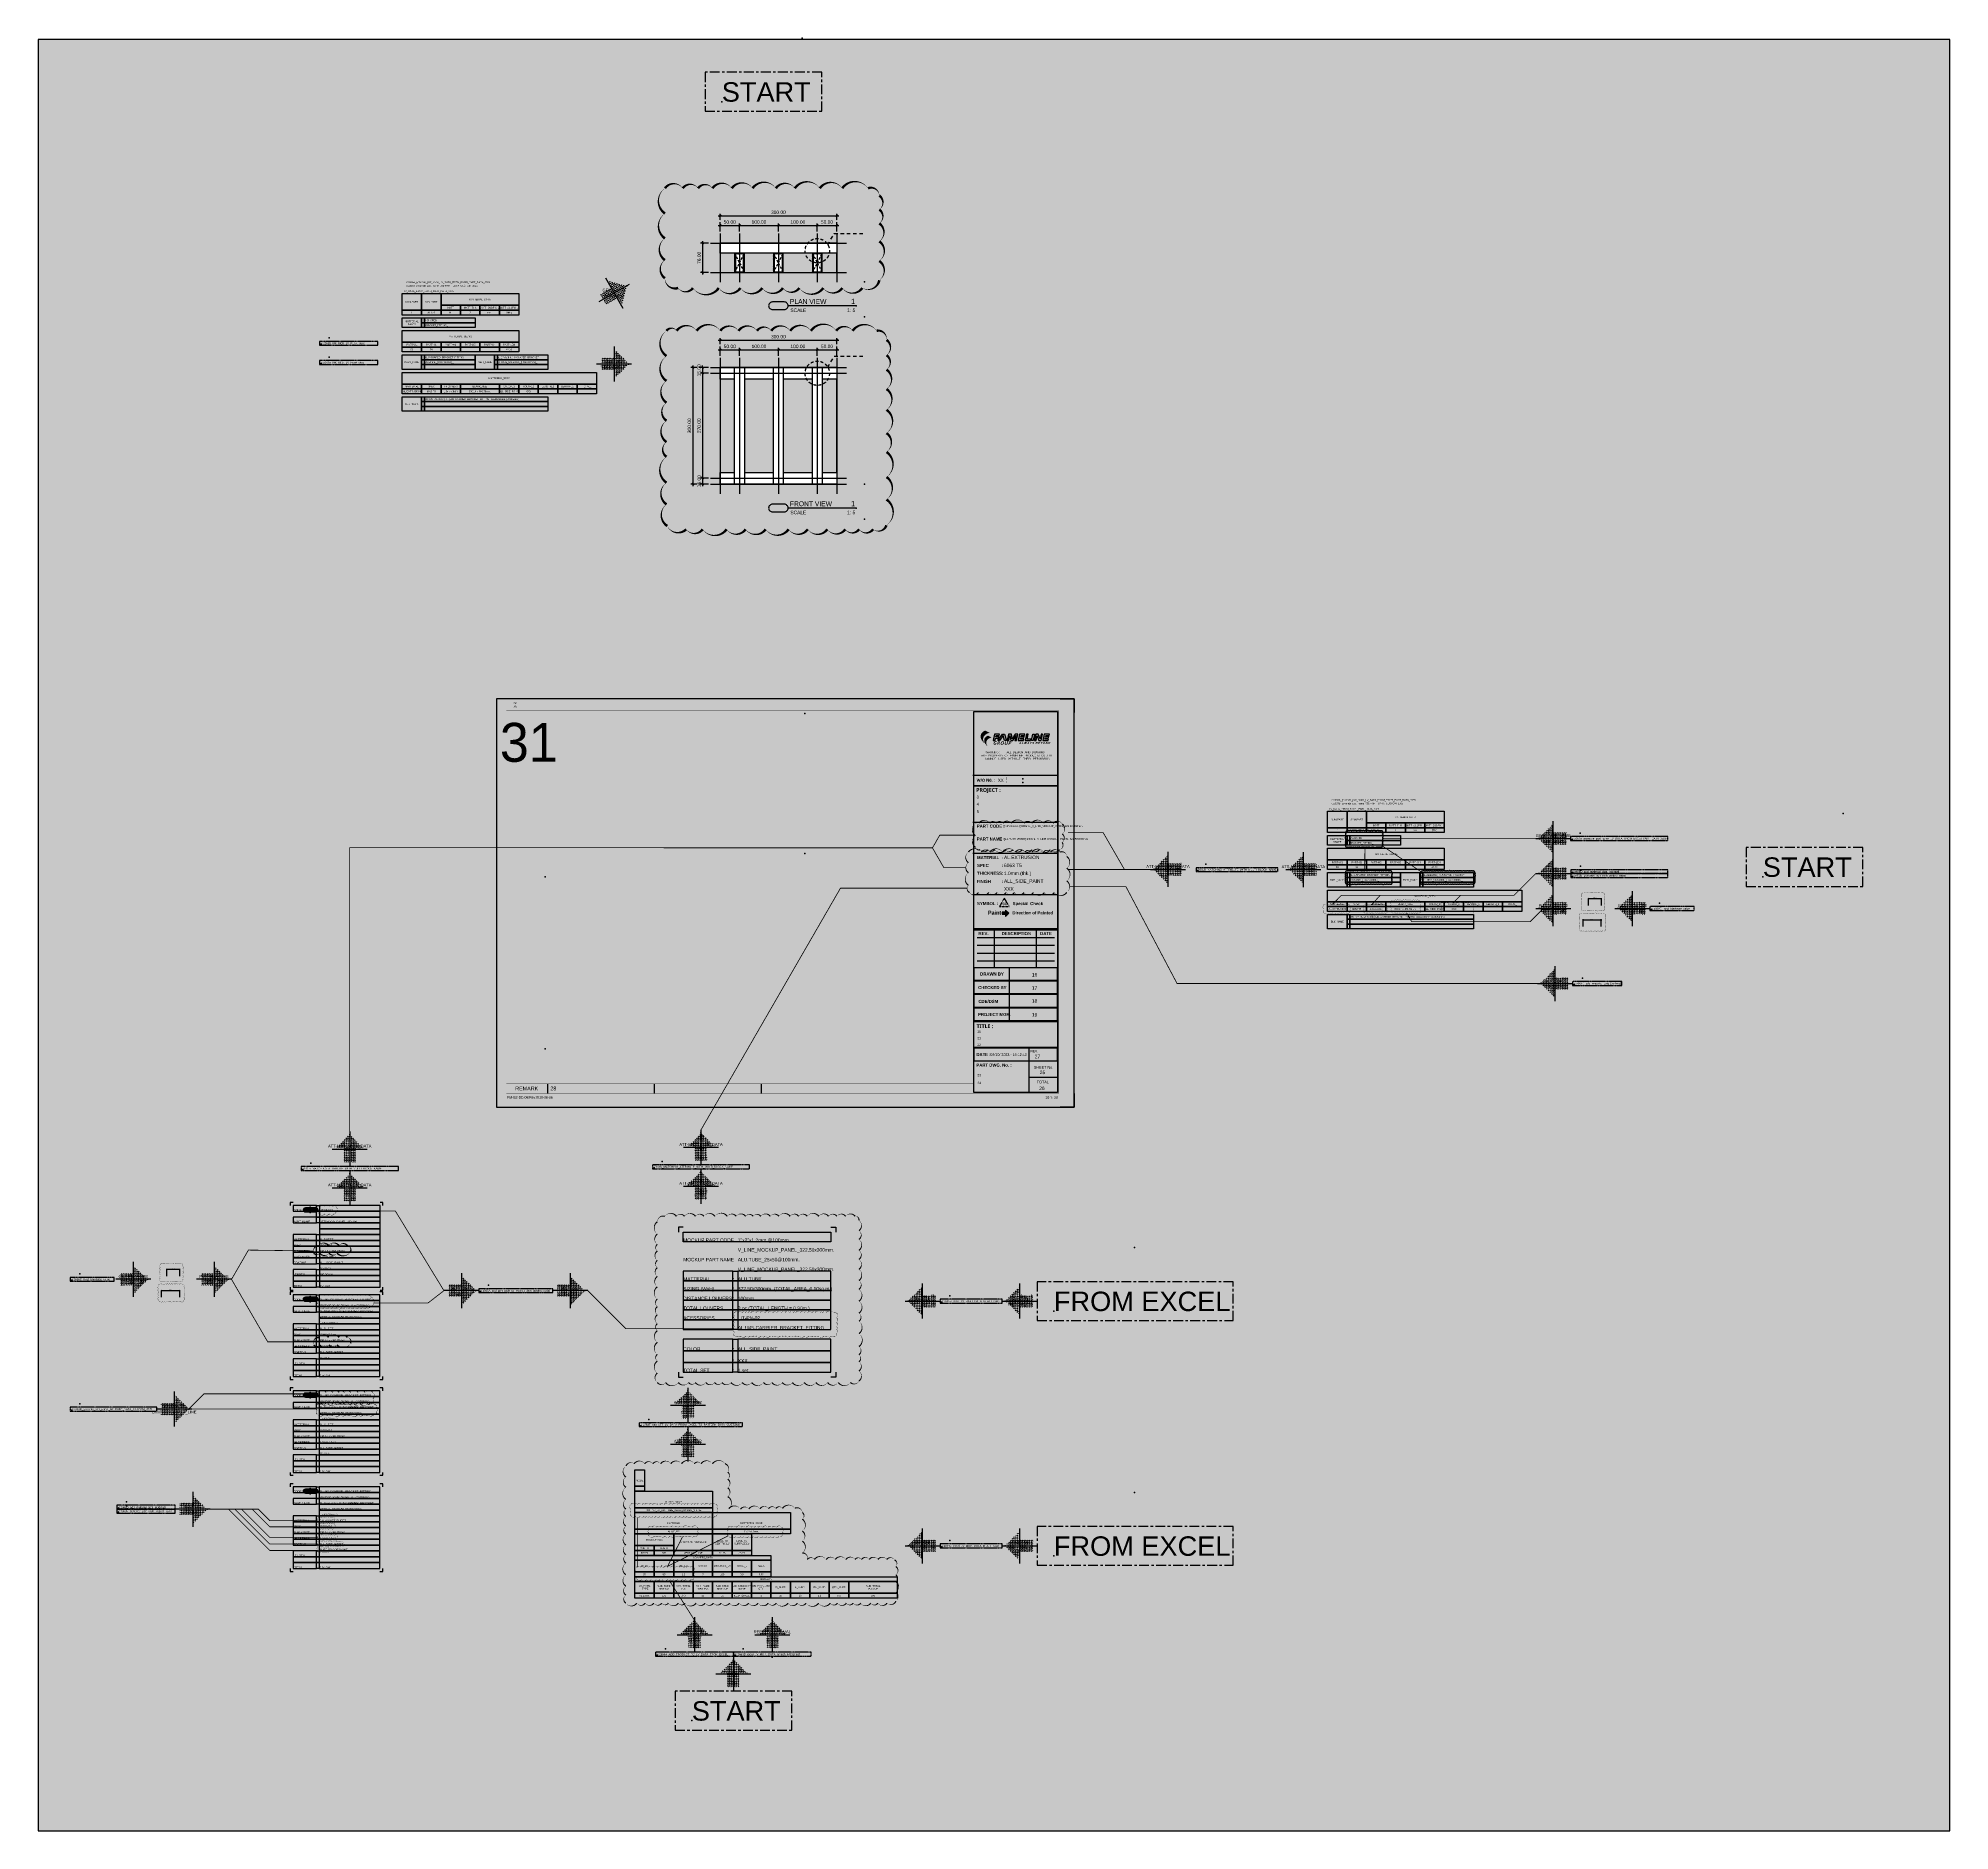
# Model space of a CAD drawing. Header units: millimetres. Extents: x -244126 to 368105, y -173968 to 259060.
# Drawn here: x 318944 to 368105, y 109313 to 155395 of the extents above; entities that cross this region are included whole.
import ezdxf
from ezdxf.enums import TextEntityAlignment as Align
from ezdxf.lldxf.tags import DXFTag

# ---------------------------------------------------------------- set-up
doc = ezdxf.new("R2010")
doc.units = ezdxf.units.MM
doc.header["$MEASUREMENT"] = 0
for name, pattern in [('005_GG_TA_LINE', [13.75, 5, -1.25, 1.25, -1.25, 5]), ('ACAD_ISO04W100', [30, 24, -3, 0, -3]), ('BORDER2', [22.225, 6.35, -3.175, 6.35, -3.175, 0, -3.175]), ('CENTER', [2, 1.25, -0.25, 0.25, -0.25]), ('HIDDEN', [9.525, 6.35, -3.175]), ('TA_GL_000.00010', [0.000275, 0.0001, -2.5e-05, 2.5e-05, -2.5e-05, 0.0001]), ('TA_HL_002.00', [13, 7.1, -5.9]), ('TA_HL_005.00000', [32.5, 17.75, -14.75])]:
    doc.linetypes.add(name, pattern=pattern)
for name, color, linetype in [('000 - D I M', 6, 'Continuous'), ('000 - D I M 0.25', 6, 'Continuous'), ('000 - GRID', 8, 'CENTER'), ('000 - H A T C H', 8, 'Continuous'), ('000 - H I D D E N', 7, 'Continuous'), ('000 - L I N E 0.1', 1, 'Continuous'), ('000 - SYMBOL CON', 1, 'Continuous'), ('000 - T E X T', 4, 'Continuous'), ('000 - TITLEBLOCK', 4, 'Continuous'), ('000 - WIPEOUT', 250, 'Continuous'), ('001 - ASCESSORIES', 1, 'Continuous'), ('002 - STRUCTURAL STEEL', 4, 'Continuous'), ('A04_TUBE SERIES', 7, 'Continuous'), ('FL-Support ii', 5, 'Continuous'), ('T E X T', 4, 'Continuous')]:
    doc.layers.add(name, color=color, linetype=linetype)
doc.styles.add('BROWALLIA', font='BrowalliaUPC.ttf')
doc.styles.add('century gothic111111', font='CordiaUPC.ttf')
doc.styles.add('Cetury Gothic', font='GOTHIC.TTF')
doc.styles.add('CORDIA', font='cordia.shx')
doc.styles.add('MtXpl_BrowalliaUPC', font='BrowalliaUPC.ttf')
doc.styles.add('MtXpl_Century_Gothic', font='GOTHICB.TTF')
doc.styles.add('MtXpl_Malgun_Gothic', font='malgunbd.ttf')
doc.styles.get("Standard").update_dxf_attribs({"font": 'arial.ttf'})
doc.styles.add('TA', font='Cordia New.ttf', dxfattribs={"height": 4.5})
tags = doc.linetypes.add('000-ADD-ATT', pattern='A,0.5,-0.3,["ADD-ATT",Standard,S=0.1,R=0,X=-0.2,Y=-0.05],-0.5', length=1.3).pattern_tags.tags
tags[6] = DXFTag(74, 10)
tags = doc.linetypes.add('000-GEN-ATT', pattern='A,0.5,-0.3,["GEN-ATT",Standard,S=0.1,R=0,X=-0.2,Y=-0.05],-0.5', length=1.3).pattern_tags.tags
tags[6] = DXFTag(74, 10)
tags = doc.linetypes.add('000-MATCHATT', pattern='A,0.5,-0.3,["MATCHATT",Standard,S=0.1,R=0,X=-0.3,Y=-0.05],-0.5', length=1.3).pattern_tags.tags
tags[6] = DXFTag(74, 10)
tags = doc.linetypes.add('000-TRAN-ATT', pattern='A,0.5,-0.3,["TRAN-ATT",Standard,S=0.1,R=0,X=-0.3,Y=-0.05],-0.5', length=1.3).pattern_tags.tags
tags[6] = DXFTag(74, 10)
doc.dimstyles.new('DIM E-E', dxfattribs={"dimscale": 2, "dimtxt": 0.18, "dimasz": 0.1, "dimexe": 0.1, "dimexo": 0.1, "dimgap": 0.09, "dimtad": 1, "dimtoh": 1, "dimzin": 0, "dimdsep": 46, "dimtxsty": 'CORDIA', "dimblk": 'OBLIQUE', "dimcen": 0.1, "dimdle": 0.1, "dimclrd": 40, "dimclre": 140, "dimclrt": 3, "dimadec": 0, "dimazin": 0, "dimtfac": 1, "dimtix": 1, "dimtmove": 2, "dimatfit": 3, "dimfxl": 1, "dimtolj": 1, "dimtzin": 0, "dimarcsym": 0})
pattern_1 = [(45, (7e-15, 37.5), (-1.6838, 1.6838), []), (45, (1.1225, 37.5), (-1.6838, 1.6838), [])]

# ---------------------------------------------------------------- blocks, each defined once
blk = doc.blocks.new('*U3044')
at = {"layer": '002 - STRUCTURAL STEEL', "color": 0, "linetype": 'ByBlock'}
blk.add_lwpolyline([(0, 17), (20, 17), (20, 0), (0, 0)], close=True, dxfattribs=at)
blk = doc.blocks.new('*U4914')
at = {"layer": '002 - STRUCTURAL STEEL', "color": 0, "linetype": 'ByBlock'}
blk.add_lwpolyline([(0, 5), (20, 5), (20, 0), (0, 0)], close=True, dxfattribs=at)
blk = doc.blocks.new('*U72')
at = {"layer": '002 - STRUCTURAL STEEL', "color": 0, "linetype": 'ByBlock'}
blk.add_lwpolyline([(0, 12), (80, 12), (80, 0), (0, 0)], close=True, dxfattribs=at)
blk = doc.blocks.new('*U70')
at = {"layer": '002 - STRUCTURAL STEEL', "color": 0, "linetype": 'ByBlock'}
blk.add_lwpolyline([(0, 10), (20, 10), (20, 0), (0, 0)], close=True, dxfattribs=at)
blk = doc.blocks.new('*U71')
at = {"layer": '002 - STRUCTURAL STEEL', "color": 0, "linetype": 'ByBlock'}
blk.add_lwpolyline([(0, 12), (120, 12), (120, 0), (0, 0)], close=True, dxfattribs=at)
blk = doc.blocks.new('*U73')
at = {"layer": '002 - STRUCTURAL STEEL', "color": 0, "linetype": 'ByBlock'}
blk.add_lwpolyline([(0, 15), (20, 15), (20, 0), (0, 0)], close=True, dxfattribs=at)
blk = doc.blocks.new('*U68')
at = {"layer": '002 - STRUCTURAL STEEL', "color": 0, "linetype": 'ByBlock'}
blk.add_lwpolyline([(0, 5), (52, 5), (52, 0), (0, 0)], close=True, dxfattribs=at)
blk = doc.blocks.new('*U69')
at = {"layer": '002 - STRUCTURAL STEEL', "color": 0, "linetype": 'ByBlock'}
blk.add_lwpolyline([(0, 5), (3, 5), (3, 0), (0, 0)], close=True, dxfattribs=at)
blk = doc.blocks.new('*U74')
at = {"layer": '002 - STRUCTURAL STEEL', "color": 0, "linetype": 'ByBlock'}
blk.add_lwpolyline([(0, 5), (127, 5), (127, 0), (0, 0)], close=True, dxfattribs=at)
blk = doc.blocks.new('*U175')
at = {"layer": '002 - STRUCTURAL STEEL', "color": 0, "linetype": 'ByBlock'}
blk.add_lwpolyline([(0, 12), (200, 12), (200, 0), (0, 0)], close=True, dxfattribs=at)
blk = doc.blocks.new('*U4913')
at = {"layer": '002 - STRUCTURAL STEEL', "color": 0, "linetype": 'ByBlock'}
blk.add_lwpolyline([(0, 5), (40, 5), (40, 0), (0, 0)], close=True, dxfattribs=at)
blk = doc.blocks.new('LV_DATA_FROM_EXCEl_PART_DATA_2025')
at = {"color": 0}
for name, p in [('*U3044', (0, -17)), ('*U3044', (20, -17)), ('*U72', (40, -12)), ('*U4914', (0, -22)), ('*U4914', (20, -22)), ('*U4914', (40, -17)), ('*U4914', (40, -22)), ('*U4914', (60, -17)), ('*U4914', (60, -22)), ('*U4914', (80, -17)), ('*U4914', (80, -22)), ('*U4914', (100, -17)), ('*U4914', (100, -22)), ('*U70', (0, -35)), ('*U71', (0, -50)), ('*U69', (20, -30)), ('*U69', (20, -35)), ('*U68', (23, -30)), ('*U68', (23, -35)), ('*U4914', (0, -55)), ('*U4914', (0, -60)), ('*U4914', (20, -55)), ('*U4914', (20, -60)), ('*U4914', (40, -55)), ('*U4914', (40, -60)), ('*U4914', (60, -55)), ('*U4914', (60, -60)), ('*U4914', (80, -55)), ('*U4914', (80, -60)), ('*U4914', (100, -55)), ('*U4914', (100, -60)), ('*U73', (0, -78)), ('*U69', (20, -68)), ('*U69', (20, -73)), ('*U69', (20, -78)), ('*U68', (23, -68)), ('*U68', (23, -73)), ('*U68', (23, -78)), ('*U73', (75, -78)), ('*U69', (95, -68)), ('*U69', (95, -73)), ('*U69', (95, -78)), ('*U68', (98, -68)), ('*U68', (98, -73)), ('*U68', (98, -78)), ('*U175', (0, -93)), ('*U4914', (0, -98)), ('*U4914', (0, -103)), ('*U4914', (20, -98)), ('*U4914', (20, -103)), ('*U4914', (40, -98)), ('*U4914', (40, -103)), ('*U4913', (60, -98)), ('*U4913', (60, -103)), ('*U4914', (100, -98)), ('*U4914', (100, -103)), ('*U4914', (120, -98)), ('*U4914', (120, -103)), ('*U4914', (140, -98)), ('*U4914', (140, -103)), ('*U4914', (160, -98)), ('*U4914', (160, -103)), ('*U4914', (180, -98)), ('*U4914', (180, -103)), ('*U73', (0, -121)), ('*U69', (20, -111)), ('*U69', (20, -116)), ('*U69', (20, -121)), ('*U74', (23, -111)), ('*U74', (23, -116)), ('*U74', (23, -121))]:
    blk.add_blockref(name, p, dxfattribs=at)
at = {"color": 0, "style": 'TA'}
for s, p in [('NUM.PART', (10, -8.5)), ('SYM.PART', (30, -8.5)), ('MATT', (50, -14.5)), ('MATT_THK', (70, -14.5)), ('MATTERIAL_DATA', (80, -6)), ('MATT_SUBFIX_1', (90, -14.5)), ('MATT_SUBFIX_2', (110, -14.5)), ('MATTERIAL', (10, -28.5)), ('SHAPE', (10, -31.5)), ('PART-W1', (10, -52.5)), ('PART-H1', (30, -52.5)), ('PART-W2', (50, -52.5)), ('MATTERIAL_SIZING', (60, -44)), ('PART-W3', (70, -52.5)), ('PART-W4', (90, -52.5)), ('PART-LEN', (110, -52.5)), ('PART_CODE', (10, -70.5)), ('PART_NAME', (85, -70.5)), ('MATTERIAL', (10, -95.5)), ('SPEC', (30, -95.5)), ('THICKNESS', (50, -95.5)), ('BLANK_SIZE', (80, -95.5)), ('MATTERIAL_SPEC', (100, -87)), ('COLOR_1', (110, -95.5)), ('COLOR_2', (130, -95.5)), ('LENGTH_1', (150, -95.5)), ('LENGTH_2', (170, -95.5)), ('TOTAL_', (190, -95.5)), ('BLK_NAME', (10, -113.5))]:
    blk.add_text(s, height=1.8, dxfattribs=at).set_placement(p, align=Align.MIDDLE_CENTER)
at = {"color": 3, "char_height": 1.8, "attachment_point": 1, "style": 'TA'}
for s, insert, width in [('LV_DATA_FROM_EXCEl_PART_DATA_2025', (1.7, 3.4), 51.735), ('c:z666A_generate_part_name_LV_DATA_FROM_EXCEl_PART_DATA_2025', (4.2, 12.6), 88.691), ('c:z666B_generate_part_name_001-PART_DATA_CUSTOM_2025', (4.2, 9), 76.371)]:
    blk.add_mtext(s, dxfattribs=dict(at, insert=insert, width=width))
at = {"color": 0, "style": 'TA'}
for tag, p in [('NUM.PART_VALUE', (10, -19.5)), ('NO.CODE', (30, -19.5)), ('MATT_VALUE', (50, -19.5)), ('MATT_THK_VALUE', (70, -19.5)), ('MATT_SUBFIX_1_VALUE', (90, -19.5)), ('MATT_SUBFIX_2_VALUE', (110, -19.5)), ('PART-W1_VALUE', (10, -57.5)), ('PART-H1_VALUE', (30, -57.5)), ('PART-W2_VALUE', (50, -57.5)), ('PART-W3_VALUE', (70, -57.5)), ('PART-W4_VALUE', (90, -57.5)), ('PART-LEN_VALUE', (110, -57.5))]:
    blk.add_attdef(tag, text='', height=1.8, dxfattribs=at).set_placement(p, align=Align.MIDDLE_CENTER)
for tag, p in [('MATTERIAL_SHPAE_VALUE_1', (23, -27.5)), ('MATTERIAL_SHPAE_VALUE_2', (23, -32.5)), ('CODE_VALUE_1', (23, -65.5)), ('CODE_VALUE_2', (23, -70.5)), ('PART_NAME_VALUE_1', (98, -65.5)), ('PART_NAME_VALUE_2', (98, -70.5)), ('PART_NAME_VALUE_3', (98, -75.5)), ('BLK_NAME_VAL_VALUE', (23, -108.5))]:
    blk.add_attdef(tag, text='', height=1.8, dxfattribs=at).set_placement(p, align=Align.MIDDLE_LEFT)
at = {"style": 'TA'}
for tag, p in [('MATTERIAL_VALUE_1', (10, -100.5)), ('SPEC_VALUE', (30, -100.5)), ('THICKNESS_VALUE', (50, -100.5)), ('BLANK_SIZE_VALUE', (80, -100.5)), ('COATING_VALUE_1', (110, -100.5)), ('COATING_VALUE_2', (130, -100.5)), ('LENGTH_VALUE', (150, -100.5)), ('LENGTH_VALUE_2', (170, -100.5)), ('TOTAL__VALUE', (190, -100.5))]:
    blk.add_attdef(tag, text='', height=1.8, dxfattribs=at).set_placement(p, align=Align.MIDDLE_CENTER)
blk = doc.blocks.new('*U4709')
at = {"layer": '000 - H A T C H'}
h = blk.add_hatch(dxfattribs=at)
h.set_pattern_fill('DASH', color=8, scale=250, angle=135)
h.paths.add_polyline_path([(-20, 154), (-20, 354), (-373, 0), (-20, -354), (-20, -154), (335, -154), (335, 154)])
at = {"color": 250}
for p, q in [((-450, 0), (450, 0)), ((0, -450), (0, 450))]:
    blk.add_line(p, q, dxfattribs=at)
at = {"color": 3}
blk.add_point((-373, 0), dxfattribs=at)
at = {"color": 0, "style": 'TA'}
for tag, p in [('TAG1', (0, 75)), ('TAG2', (0, -75))]:
    blk.add_attdef(tag, text='', height=75, dxfattribs=at).set_placement(p, align=Align.MIDDLE_CENTER)
blk = doc.blocks.new('*U4704')
at = {"color": 0, "linetype": '005_GG_TA_LINE'}
blk.add_lwpolyline([(0, 0), (500, 0), (500, 20), (0, 20)], close=True, dxfattribs=at)
for p in [(8.6, 4.9), (50, 37.5)]:
    blk.add_point(p, dxfattribs=at)
blk.add_attdef('NAMEBLK', (8.6, 4.9), '', height=10, dxfattribs=at)
blk = doc.blocks.new('*U4714')
at = {"layer": '000 - H A T C H'}
h = blk.add_hatch(dxfattribs=at)
h.set_pattern_fill('DASH', color=8, scale=250, angle=135)
h.paths.add_polyline_path([(-20, 154), (-20, 354), (-373, 0), (-20, -354), (-20, -154), (335, -154), (335, 154)])
at = {"color": 250}
for p, q in [((-450, 0), (450, 0)), ((0, -450), (0, 450))]:
    blk.add_line(p, q, dxfattribs=at)
at = {"color": 3}
blk.add_point((-373, 0), dxfattribs=at)
at = {"color": 0, "style": 'TA'}
for tag, p in [('TAG1', (0, 75)), ('TAG2', (0, -75))]:
    blk.add_attdef(tag, text='', height=75, dxfattribs=at).set_placement(p, align=Align.MIDDLE_CENTER)
blk = doc.blocks.new('_Oblique')
at = {"color": 0, "linetype": 'ByBlock', "lineweight": -2}
blk.add_line((-0.5, -0.5), (0.5, 0.5), dxfattribs=at)
blk = doc.blocks.new('*D4762')
at = {"layer": '000 - D I M', "color": 40, "lineweight": -2, "transparency": 16777216}
blk.add_line((21340, 61), (21691, 61), dxfattribs=at)
at = {"layer": '000 - D I M', "color": 140, "linetype": 'ACAD_ISO04W100', "lineweight": -2, "transparency": 16777216}
for p, q in [((21350, -115), (21350, 71)), ((21681, -115), (21681, 71))]:
    blk.add_line(p, q, dxfattribs=at)
at = {"layer": 'Defpoints', "color": 0, "transparency": 16777216}
for p in [(21681, 61), (21350, -125), (21681, -125)]:
    blk.add_point(p, dxfattribs=at)
at = {"layer": '000 - D I M', "color": 40, "lineweight": -2, "transparency": 16777216, "xscale": 10, "yscale": 10, "zscale": 10, "rotation": 180}
blk.add_blockref('_Oblique', (21350, 61), dxfattribs=at)
at = {"layer": '000 - D I M', "color": 40, "lineweight": -2, "transparency": 16777216, "xscale": 10, "yscale": 10, "zscale": 10}
blk.add_blockref('_Oblique', (21681, 61), dxfattribs=at)
at = {"layer": '000 - D I M', "color": 3, "transparency": 16777216, "insert": (21515, 79), "char_height": 18, "attachment_point": 5, "style": 'CORDIA'}
blk.add_mtext('\\A1;330.14', dxfattribs=at)
blk = doc.blocks.new('*D4763')
at = {"layer": '000 - D I M', "color": 40, "lineweight": -2, "transparency": 16777216}
blk.add_line((21201, -484), (21690, -484), dxfattribs=at)
at = {"layer": '000 - D I M', "color": 140, "linetype": 'ACAD_ISO04W100', "lineweight": -2, "transparency": 16777216}
for p, q in [((21211, -659), (21211, -474)), ((21680, -659), (21680, -474))]:
    blk.add_line(p, q, dxfattribs=at)
at = {"layer": 'Defpoints', "color": 0, "transparency": 16777216}
for p in [(21680, -484), (21211, -669), (21680, -669)]:
    blk.add_point(p, dxfattribs=at)
at = {"layer": '000 - D I M', "color": 40, "lineweight": -2, "transparency": 16777216, "xscale": 10, "yscale": 10, "zscale": 10, "rotation": 180}
blk.add_blockref('_Oblique', (21211, -484), dxfattribs=at)
at = {"layer": '000 - D I M', "color": 40, "lineweight": -2, "transparency": 16777216, "xscale": 10, "yscale": 10, "zscale": 10}
blk.add_blockref('_Oblique', (21680, -484), dxfattribs=at)
at = {"layer": '000 - D I M', "color": 3, "transparency": 16777216, "insert": (21446, -466), "char_height": 18, "attachment_point": 5, "style": 'CORDIA'}
blk.add_mtext('\\A1;468.78', dxfattribs=at)
blk = doc.blocks.new('*U4716')
at = {"color": 0, "linetype": '005_GG_TA_LINE'}
blk.add_lwpolyline([(0, 0), (227, 0), (227, 20), (0, 20)], close=True, dxfattribs=at)
for p in [(8.6, 4.9), (50, 37.5)]:
    blk.add_point(p, dxfattribs=at)
blk.add_attdef('NAMEBLK', (8.6, 4.9), '', height=10, dxfattribs=at)
blk = doc.blocks.new('*U560')
at = {"layer": '002 - STRUCTURAL STEEL', "color": 0, "linetype": 'ByBlock'}
blk.add_lwpolyline([(0, 5), (10, 5), (10, 0), (0, 0)], close=True, dxfattribs=at)
blk = doc.blocks.new('*U561')
at = {"layer": '002 - STRUCTURAL STEEL', "color": 0, "linetype": 'ByBlock'}
blk.add_lwpolyline([(0, 17), (10, 17), (10, 0), (0, 0)], close=True, dxfattribs=at)
blk = doc.blocks.new('*U567')
at = {"layer": '002 - STRUCTURAL STEEL', "color": 0, "linetype": 'ByBlock'}
blk.add_lwpolyline([(0, 17), (80, 17), (80, 0), (0, 0)], close=True, dxfattribs=at)
blk = doc.blocks.new('*U4911')
at = {"layer": '002 - STRUCTURAL STEEL', "color": 0, "linetype": 'ByBlock'}
blk.add_lwpolyline([(0, 5), (80, 5), (80, 0), (0, 0)], close=True, dxfattribs=at)
blk = doc.blocks.new('*U568')
at = {"layer": '002 - STRUCTURAL STEEL', "color": 0, "linetype": 'ByBlock'}
blk.add_lwpolyline([(0, 12), (40, 12), (40, 0), (0, 0)], close=True, dxfattribs=at)
blk = doc.blocks.new('*U3045')
at = {"layer": '002 - STRUCTURAL STEEL', "color": 0, "linetype": 'ByBlock'}
blk.add_lwpolyline([(0, 17), (40, 17), (40, 0), (0, 0)], close=True, dxfattribs=at)
blk = doc.blocks.new('*U562')
at = {"layer": '002 - STRUCTURAL STEEL', "color": 0, "linetype": 'ByBlock'}
blk.add_lwpolyline([(0, 12), (20, 12), (20, 0), (0, 0)], close=True, dxfattribs=at)
blk = doc.blocks.new('*U563')
at = {"layer": '002 - STRUCTURAL STEEL', "color": 0, "linetype": 'ByBlock'}
blk.add_lwpolyline([(0, 12), (20, 12), (20, 0), (0, 0)], close=True, dxfattribs=at)
blk = doc.blocks.new('*U564')
at = {"layer": '002 - STRUCTURAL STEEL', "color": 0, "linetype": 'ByBlock'}
blk.add_lwpolyline([(0, 12), (20, 12), (20, 0), (0, 0)], close=True, dxfattribs=at)
blk = doc.blocks.new('*U565')
at = {"layer": '002 - STRUCTURAL STEEL', "color": 0, "linetype": 'ByBlock'}
blk.add_lwpolyline([(0, 5), (270, 5), (270, 0), (0, 0)], close=True, dxfattribs=at)
blk = doc.blocks.new('*U566')
at = {"layer": '002 - STRUCTURAL STEEL', "color": 0, "linetype": 'ByBlock'}
blk.add_lwpolyline([(0, 12), (20, 12), (20, 0), (0, 0)], close=True, dxfattribs=at)
blk = doc.blocks.new('*U570')
at = {"layer": '002 - STRUCTURAL STEEL', "color": 0, "linetype": 'ByBlock'}
blk.add_lwpolyline([(0, 12), (20, 12), (20, 0), (0, 0)], close=True, dxfattribs=at)
blk = doc.blocks.new('*U571')
at = {"layer": '002 - STRUCTURAL STEEL', "color": 0, "linetype": 'ByBlock'}
blk.add_lwpolyline([(0, 12), (20, 12), (20, 0), (0, 0)], close=True, dxfattribs=at)
blk = doc.blocks.new('*U572')
at = {"layer": '002 - STRUCTURAL STEEL', "color": 0, "linetype": 'ByBlock'}
blk.add_lwpolyline([(0, 12), (20, 12), (20, 0), (0, 0)], close=True, dxfattribs=at)
blk = doc.blocks.new('*U573')
at = {"layer": '002 - STRUCTURAL STEEL', "color": 0, "linetype": 'ByBlock'}
blk.add_lwpolyline([(0, 12), (20, 12), (20, 0), (0, 0)], close=True, dxfattribs=at)
blk = doc.blocks.new('*U574')
at = {"layer": '002 - STRUCTURAL STEEL', "color": 0, "linetype": 'ByBlock'}
blk.add_lwpolyline([(0, 12), (20, 12), (20, 0), (0, 0)], close=True, dxfattribs=at)
blk = doc.blocks.new('*U575')
at = {"layer": '002 - STRUCTURAL STEEL', "color": 0, "linetype": 'ByBlock'}
blk.add_lwpolyline([(0, 12), (50, 12), (50, 0), (0, 0)], close=True, dxfattribs=at)
blk = doc.blocks.new('*U569')
at = {"layer": '002 - STRUCTURAL STEEL', "color": 0, "linetype": 'ByBlock'}
blk.add_lwpolyline([(0, 5), (50, 5), (50, 0), (0, 0)], close=True, dxfattribs=at)
blk = doc.blocks.new('*U556')
at = {"layer": '002 - STRUCTURAL STEEL', "color": 0, "linetype": 'ByBlock'}
blk.add_lwpolyline([(0, 12), (20, 12), (20, 0), (0, 0)], close=True, dxfattribs=at)
blk = doc.blocks.new('*U557')
at = {"layer": '002 - STRUCTURAL STEEL', "color": 0, "linetype": 'ByBlock'}
blk.add_lwpolyline([(0, 12), (20, 12), (20, 0), (0, 0)], close=True, dxfattribs=at)
blk = doc.blocks.new('*U558')
at = {"layer": '002 - STRUCTURAL STEEL', "color": 0, "linetype": 'ByBlock'}
blk.add_lwpolyline([(0, 12), (20, 12), (20, 0), (0, 0)], close=True, dxfattribs=at)
blk = doc.blocks.new('*U559')
at = {"layer": '002 - STRUCTURAL STEEL', "color": 0, "linetype": 'ByBlock'}
blk.add_lwpolyline([(0, 12), (20, 12), (20, 0), (0, 0)], close=True, dxfattribs=at)
blk = doc.blocks.new('*U550')
at = {"layer": '002 - STRUCTURAL STEEL', "color": 0, "linetype": 'ByBlock'}
blk.add_lwpolyline([(0, 12), (20, 12), (20, 0), (0, 0)], close=True, dxfattribs=at)
blk = doc.blocks.new('*U551')
at = {"layer": '002 - STRUCTURAL STEEL', "color": 0, "linetype": 'ByBlock'}
blk.add_lwpolyline([(0, 12), (20, 12), (20, 0), (0, 0)], close=True, dxfattribs=at)
blk = doc.blocks.new('*U552')
at = {"layer": '002 - STRUCTURAL STEEL', "color": 0, "linetype": 'ByBlock'}
blk.add_lwpolyline([(0, 12), (20, 12), (20, 0), (0, 0)], close=True, dxfattribs=at)
blk = doc.blocks.new('*U553')
at = {"layer": '002 - STRUCTURAL STEEL', "color": 0, "linetype": 'ByBlock'}
blk.add_lwpolyline([(0, 12), (20, 12), (20, 0), (0, 0)], close=True, dxfattribs=at)
blk = doc.blocks.new('*U554')
at = {"layer": '002 - STRUCTURAL STEEL', "color": 0, "linetype": 'ByBlock'}
blk.add_lwpolyline([(0, 12), (20, 12), (20, 0), (0, 0)], close=True, dxfattribs=at)
blk = doc.blocks.new('*U555')
at = {"layer": '002 - STRUCTURAL STEEL', "color": 0, "linetype": 'ByBlock'}
blk.add_lwpolyline([(0, 5), (140, 5), (140, 0), (0, 0)], close=True, dxfattribs=at)
blk = doc.blocks.new('LV_DATA_FROM_EXCEl')
at = {"color": 0}
for name, p in [('*U561', (0, 115)), ('*U560', (0, 110)), ('*U567', (0, 93)), ('*U4911', (0, 88)), ('*U567', (0, 71)), ('*U567', (80, 71)), ('*U4911', (0, 66)), ('*U568', (0, 54)), ('*U3045', (40, 49)), ('*U4911', (80, 66)), ('*U3044', (80, 49)), ('*U3044', (100, 49)), ('*U4914', (0, 49)), ('*U4914', (0, 44)), ('*U555', (0, 39)), ('*U4914', (20, 49)), ('*U4914', (20, 44)), ('*U4913', (40, 44)), ('*U4914', (80, 44)), ('*U4914', (100, 44)), ('*U556', (0, 27)), ('*U4914', (0, 22)), ('*U565', (0, 17)), ('*U557', (20, 27)), ('*U4914', (20, 22)), ('*U558', (40, 27)), ('*U4914', (40, 22)), ('*U559', (60, 27)), ('*U4914', (60, 22)), ('*U550', (80, 27)), ('*U4914', (80, 22)), ('*U551', (100, 27)), ('*U4914', (100, 22)), ('*U552', (120, 27)), ('*U4914', (120, 22)), ('*U554', (0, 5)), ('*U4914', (0, 0)), ('*U553', (20, 5)), ('*U4914', (20, 0)), ('*U562', (40, 5)), ('*U4914', (40, 0)), ('*U563', (60, 5)), ('*U4914', (60, 0)), ('*U564', (80, 5)), ('*U4914', (80, 0)), ('*U566', (100, 5)), ('*U4914', (100, 0)), ('*U570', (120, 5)), ('*U4914', (120, 0)), ('*U571', (140, 5)), ('*U4914', (140, 0)), ('*U572', (160, 5)), ('*U4914', (160, 0)), ('*U573', (180, 5)), ('*U4914', (180, 0)), ('*U574', (200, 5)), ('*U4914', (200, 0)), ('*U575', (220, 5)), ('*U569', (220, 0))]:
    blk.add_blockref(name, p, dxfattribs=at)
at = {"color": 0, "style": 'TA'}
for s, p in [('MODE', (5, 121)), ('BLOCK_NAME', (40, 99))]:
    blk.add_text(s, height=1.8, dxfattribs=at).set_placement(p, align=Align.MIDDLE_CENTER)
at = {"color": 0}
for s, p in [('MOCKUP SIZE', (20, 60)), ('WIDTH', (10, 51.5)), ('HEIGHT', (30, 51.5)), ('DIRECTION DISTANCE', (60, 57.5))]:
    blk.add_text(s, height=1.8, dxfattribs=at).set_placement(p, align=Align.MIDDLE_CENTER)
at = {"color": 0, "char_height": 1.8, "width": 13.892, "attachment_point": 5, "style": 'TA'}
for s, insert in [('MATTERIAL', (40, 77)), ('MATTERIAL_CODE', (120, 77))]:
    blk.add_mtext(s, dxfattribs=dict(at, insert=insert))
at = {"color": 0, "char_height": 1.8, "attachment_point": 5}
for s, insert, width in [('EDGE TO CENTRIC.LV', (90, 57.5), 20), ('EDGE TO SURFACE.LV', (110, 57.5), 20), ('LOUVERS_DATA', (70, 41.5), 140), ('W_LV', (10, 33), 20), ('H_LV', (30, 33), 20), ('thk._LV', (50, 33), 20), ('QTY.LV', (70, 33), 20), ('DISTANCE_LV', (90, 33), 20), ('TOTAL_L', (110, 33), 20), ('AREA', (130, 33), 20), ('SUB FAME', (135, 19.5), 200), ('SUBFAME^J_TYPE', (10, 11), 20), ('SUB_FAME DIST.C-C', (30, 11), 20), ('SUB_TOTAL\\PC-C', (50, 11), 20), ('SUB_FAME DIST. E-C', (70, 11), 20), ('SUB_FAME DIST. C-E', (90, 11), 20), ('SUB_FAME DIST.\\PMODE', (110, 11), 20), ('SUB_FAME DIST.\\PQTY.', (130, 11), 20), ('W_SUBF.', (150, 11), 20), ('H_SUBF.', (170, 11), 20), ('thk._SUBF.', (190, 11), 20), ('QTY._SUBF.', (210, 11), 20), ('SUB_TOTAL\\PE-C-C-E', (245.2, 11), 49.648)]:
    blk.add_mtext(s, dxfattribs=dict(at, insert=insert, width=width))
at = {"style": 'TA'}
for tag, p in [('MODE_VALUE', (5, 112.5)), ('BLOCK_NAME_VALUE', (40, 90.5)), ('MATTERIAL_VALUE', (40, 68.5)), ('MATTERIAL_CODE_VALUE', (120, 68.5)), ('DIRECTION DISTANCE_VALUE', (60, 46.5)), ('EDGE TO CENTRIC.LV_VALUE', (90, 46.5)), ('EDGE TO SURFACE.LV_VALUE', (110, 46.5)), ('DISTANCE_LV_VALUE', (90, 24.5)), ('TOTAL_L_VALUE', (110, 24.5)), ('AREA_VALUE', (130, 24.5)), ('SUBFAME^J_TYPE_VALUE', (10, 2.5)), ('SUB_FAME_DIST._QTY._VALUE', (130, 2.5)), ('W_SUBF._VALUE', (150, 2.5)), ('H_SUBF._VALUE', (170, 2.5)), ('THK._SUBF._VALUE', (190, 2.5)), ('QTY._SUBF._VALUE', (210, 2.5)), ('SUB_TOTAL\\PE-C-C-E_VALUE', (245, 2.5))]:
    blk.add_attdef(tag, text='', height=1.8, dxfattribs=at).set_placement(p, align=Align.MIDDLE_CENTER)
at = {"color": 3, "style": 'TA'}
for tag, p in [('WIDTH_VALUE', (10, 46.5)), ('HEIGHT_VALUE', (30, 46.5)), ('W_LV_VALUE', (10, 24.5)), ('H_LV_VALUE', (30, 24.5)), ('THK._LV_VALUE', (50, 24.5)), ('QTY.LV_VALUE', (70, 24.5)), ('SUB_FAME DIST.C-C_VALUE', (30, 2.5))]:
    blk.add_attdef(tag, text='', height=1.8, dxfattribs=at).set_placement(p, align=Align.MIDDLE_CENTER)
at = {"style": 'TA', "flags": 8}
for tag, p in [('SUB_TOTAL\\PC-C_VALUE', (50, 2.5)), ('SUB_FAME DIST. E-C_VALUE', (70, 2.5)), ('SUB_FAME DIST. C-E_VALUE', (90, 2.5)), ('SUB_FAME DIST.\\PMODE_VALUE', (110, 2.5))]:
    blk.add_attdef(tag, text='', height=1.8, dxfattribs=at).set_placement(p, align=Align.MIDDLE_CENTER)
blk = doc.blocks.new('*U4702')
at = {"color": 0, "linetype": '005_GG_TA_LINE'}
blk.add_lwpolyline([(0, 0), (100.85, 0), (100.85, 20), (0, 20)], close=True, dxfattribs=at)
for p in [(50, 37.5), (8.58, 4.88)]:
    blk.add_point(p, dxfattribs=at)
blk.add_attdef('NAMEBLK', (8.58, 4.88), '', height=10, dxfattribs=at)
blk = doc.blocks.new('*U4703')
at = {"color": 0, "linetype": '005_GG_TA_LINE'}
blk.add_lwpolyline([(0, 0), (320, 0), (320, 20), (0, 20)], close=True, dxfattribs=at)
for p in [(8.6, 4.9), (50, 37.5)]:
    blk.add_point(p, dxfattribs=at)
blk.add_attdef('NAMEBLK', (8.6, 4.9), '', height=10, dxfattribs=at)
blk = doc.blocks.new('*U4699')
at = {"color": 0, "linetype": '005_GG_TA_LINE'}
blk.add_lwpolyline([(0, 0), (400, 0), (400, 20), (0, 20)], close=True, dxfattribs=at)
for p in [(8.6, 4.9), (50, 37.5)]:
    blk.add_point(p, dxfattribs=at)
blk.add_attdef('NAMEBLK', (8.6, 4.9), '', height=10, dxfattribs=at)
blk = doc.blocks.new('*U4701')
at = {"color": 0, "linetype": '005_GG_TA_LINE'}
blk.add_lwpolyline([(0, 0), (60, 0), (60, 20), (0, 20)], close=True, dxfattribs=at)
for p in [(50, 37.5), (8.58, 4.88)]:
    blk.add_point(p, dxfattribs=at)
blk.add_attdef('NAMEBLK', (8.58, 4.88), '', height=10, dxfattribs=at)
blk = doc.blocks.new('*U4710')
at = {"layer": '000 - H A T C H'}
h = blk.add_hatch(dxfattribs=at)
h.set_pattern_fill('DASH', color=8, scale=250, angle=-45)
h.paths.add_polyline_path([(20, -154), (20, -354), (373, 0), (20, 354), (20, 154), (-335, 154), (-335, -154)])
at = {"color": 250}
for p, q in [((450, 0), (-450, 0)), ((0, 450), (0, -450))]:
    blk.add_line(p, q, dxfattribs=at)
at = {"color": 3}
blk.add_point((373, 0), dxfattribs=at)
at = {"color": 0, "style": 'TA'}
for tag, p in [('TAG1', (0, 75)), ('TAG2', (0, -75))]:
    blk.add_attdef(tag, text='', height=75, dxfattribs=at).set_placement(p, align=Align.MIDDLE_CENTER)
blk = doc.blocks.new('*U4713')
at = {"layer": '000 - H A T C H'}
h = blk.add_hatch(dxfattribs=at)
h.set_pattern_fill('DASH', color=8, scale=250, angle=45)
h.paths.add_polyline_path([(154, 20), (354, 20), (0, 373), (-354, 20), (-154, 20), (-154, -335), (154, -335)])
at = {"color": 250}
for p, q in [((-450, 0), (450, 0)), ((0, 450), (0, -450))]:
    blk.add_line(p, q, dxfattribs=at)
at = {"color": 3}
blk.add_point((0, 373), dxfattribs=at)
at = {"color": 0, "style": 'TA'}
for tag, p in [('TAG1', (0, 75)), ('TAG2', (0, -75))]:
    blk.add_attdef(tag, text='', height=75, dxfattribs=at).set_placement(p, align=Align.MIDDLE_CENTER)
blk = doc.blocks.new('*U4705')
at = {"layer": 'Defpoints', "color": 250}
for points in [[(0, 2.5), (-2.5, 2.5), (-2.5, 0)], [(76, 2.5), (78.5, 2.5), (78.5, 0)], [(-2.5, -72), (-2.5, -74.5), (0, -74.5)], [(78.5, -72), (78.5, -74.5), (76, -74.5)]]:
    blk.add_lwpolyline(points, dxfattribs=at)
for points in [[(0, 0), (76, 0), (76, -5), (0, -5)], [(0, -25), (25.6, -25), (25.6, -20), (0, -20)], [(0, -30), (25.6, -30), (25.6, -25), (0, -25)], [(25.6, -20), (28.1, -20), (28.1, -25), (25.6, -25)], [(25.6, -25), (28.1, -25), (28.1, -30), (25.6, -30)], [(28.1, -25), (76, -25), (76, -20), (28.1, -20)], [(28.1, -30), (76, -30), (76, -25), (28.1, -25)], [(0, -35), (25.6, -35), (25.6, -30), (0, -30)], [(0, -40), (25.6, -40), (25.6, -35), (0, -35)], [(25.6, -30), (28.1, -30), (28.1, -35), (25.6, -35)], [(25.6, -35), (28.1, -35), (28.1, -40), (25.6, -40)], [(28.1, -35), (76, -35), (76, -30), (28.1, -30)], [(28.1, -40), (76, -40), (76, -35), (28.1, -35)], [(0, -45), (25.6, -45), (25.6, -40), (0, -40)], [(0, -50), (25.6, -50), (25.6, -45), (0, -45)], [(25.6, -40), (28.1, -40), (28.1, -45), (25.6, -45)], [(25.6, -45), (28.1, -45), (28.1, -50), (25.6, -50)], [(28.1, -45), (76, -45), (76, -40), (28.1, -40)], [(28.1, -50), (76, -50), (76, -45), (28.1, -45)], [(0, -61), (25.6, -61), (25.6, -55), (0, -55)], [(25.6, -55), (28.1, -55), (28.1, -61), (25.6, -61)], [(28.1, -61), (76, -61), (76, -55), (28.1, -55)], [(0, -67), (25.6, -67), (25.6, -61), (0, -61)], [(0, -72), (25.6, -72), (25.6, -67), (0, -67)], [(25.6, -61), (28.1, -61), (28.1, -67), (25.6, -67)], [(25.6, -67), (28.1, -67), (28.1, -72), (25.6, -72)], [(28.1, -67), (76, -67), (76, -61), (28.1, -61)], [(28.1, -72), (76, -72), (76, -67), (28.1, -67)]]:
    blk.add_lwpolyline(points, close=True, dxfattribs=at)
at = {"layer": '000 - T E X T', "linetype": 'BORDER2', "style": 'TA'}
for s, p in [('MOCKUP PART CODE', (0, -5)), ('MOCKUP PART NAME', (0, -15)), ('SIZING (WxH)', (0, -30)), ('MATTERIAL', (0, -25)), (':', (25.6, -25)), (':', (25.6, -30)), ('TOTAL LOUVERS', (0, -40)), ('DISTANCE LOUVERS', (0, -35)), (':', (25.6, -35)), ('ACESSORIES', (0, -45)), (':', (25.6, -45)), (':', (25.6, -61)), (':', (25.6, -67)), ('TOTAL SET', (0, -72)), (':', (25.6, -72))]:
    blk.add_text(s, height=1.8, dxfattribs=at).set_placement(p)
blk.add_text('COLOR', height=1.8, dxfattribs=at).set_placement((0, -60.1), align=Align.MIDDLE_LEFT)
at = {"layer": '000 - T E X T', "style": 'TA'}
for tag, p in [('CODE_VALUE_1', (28.1, -5)), ('CODE_VALUE_2', (28.1, -10)), ('PART_NAME_VALUE_1', (28.1, -15)), ('PART_NAME_VALUE_2', (28.1, -20)), ('SIZING_VALUE', (28.1, -30)), ('MATTERIAL_VALUE', (28.1, -25)), ('TOTAL_LOUVERS_VALUE1', (28.1, -40)), ('DISTANCE_LOUVERS_VALUE', (28.1, -35)), ('ACESSORIES_VALUE1', (28.1, -45)), ('ACESSORIES_VALUE2', (28.1, -50)), ('COATING_VALUE_1', (28.1, -61)), ('COATING_VALUE_2', (28.1, -67)), ('TOTAL_SET_VALUE', (28.1, -72))]:
    blk.add_attdef(tag, p, '', height=1.8, dxfattribs=at)
blk = doc.blocks.new('*U4706')
at = {"color": 0, "linetype": '005_GG_TA_LINE'}
blk.add_lwpolyline([(0, 0), (531.3, 0), (531.3, 20), (0, 20)], close=True, dxfattribs=at)
for p in [(8.6, 4.9), (50, 37.5)]:
    blk.add_point(p, dxfattribs=at)
blk.add_attdef('NAMEBLK', (8.6, 4.9), '', height=10, dxfattribs=at)
blk = doc.blocks.new('*U4700')
at = {"color": 0, "linetype": '005_GG_TA_LINE'}
blk.add_lwpolyline([(0, 0), (500, 0), (500, 20), (0, 20)], close=True, dxfattribs=at)
for p in [(8.6, 4.9), (50, 37.5)]:
    blk.add_point(p, dxfattribs=at)
blk.add_attdef('NAMEBLK', (8.6, 4.9), '', height=10, dxfattribs=at)
blk = doc.blocks.new('A$Cfd196da9')
at = {"color": 0, "linetype": 'ByBlock', "const_width": 0.1}
blk.add_lwpolyline([(-143.5, -98), (96.5, -98), (96.5, 99), (-143.5, 99)], close=True, dxfattribs=at)
blk = doc.blocks.new('NEW LOGO FAMELINE')
h = blk.add_hatch(color=3)
h.dxf.hatch_style = 1
h.set_gradient(color1=(51, 51, 51), color2=(132, 132, 132), tint=1, name='INVHEMISPHERICAL')
edge = h.paths.add_edge_path()
edge.add_spline(control_points=[(167, -151.3), (166.2, -150.2), (164.6, -148), (161.9, -143.2), (159.3, -137.4), (158.4, -130.6), (159.4, -124.4), (161.9, -118.6), (166.8, -112.3), (175.3, -106.8), (182.7, -104.2), (186.7, -102.7)], knot_values=[0, 0, 0, 0, 3.999368, 8.221458, 16.423435, 22.935826, 28.683381, 35.030362, 41.70231, 52.106571, 65.045306, 65.045306, 65.045306, 65.045306], degree=3, periodic=0)
edge.add_line((186.7, -102.7), (167.5, -93.5))
edge.add_spline(control_points=[(167.5, -93.5), (165.3, -94.5), (160.7, -96.8), (154.8, -101.7), (150.3, -107.6), (148, -114.3), (147.8, -121.1), (149.6, -128.8), (153.3, -135.6), (157.9, -141.6), (162.1, -146.7), (165.3, -149.7), (167, -151.3)], knot_values=[0, 0, 0, 0, 7.114643, 15.455222, 22.761373, 29.246418, 36.248595, 42.954952, 52.716962, 59.173886, 65.493194, 72.469008, 72.469008, 72.469008, 72.469008], degree=3, periodic=0)
edge = h.paths.add_edge_path(flags=16)
edge.add_spline(control_points=[(174.4, -106.3), (174.1, -106.2), (172.5, -105.6), (168.6, -105.4), (162.7, -105.8), (156.2, -106.9), (152.6, -109.1), (151, -110.1)], knot_values=[0, 0, 0, 0, 1.056476, 5.025479, 11.599149, 18.811417, 24.352285, 24.352285, 24.352285, 24.352285], degree=3, periodic=0)
edge.add_spline(control_points=[(151, -110.1), (151.1, -109.8), (151.2, -109.5), (151.8, -108.3), (152.4, -107.3), (153.9, -105.1), (154.9, -104), (157.1, -101.7), (158.4, -100.5), (160.4, -99), (161.1, -98.5), (162.6, -97.6), (163.3, -97.1), (164.9, -96.2), (165.8, -95.8), (167, -95.2), (167.2, -95.1), (167.5, -95)], knot_values=[0.636744, 0.636744, 0.636744, 0.636744, 1.528083, 1.528083, 5.150301, 5.150301, 9.845601, 9.845601, 15.15015, 15.15015, 17.802424, 17.802424, 20.454698, 20.454698, 23.491903, 23.491903, 24.373762, 24.373762, 24.373762, 24.373762], degree=3, periodic=0)
edge.add_line((167.5, -95), (183.3, -102.6))
edge.add_spline(control_points=[(183.3, -102.6), (182.4, -102.9), (181.5, -103.2), (178.6, -104.4), (176.5, -105.2), (174.4, -106.3)], knot_values=[3.151221, 3.151221, 3.151221, 3.151221, 5.963358, 5.963358, 12.618488, 12.618488, 12.618488, 12.618488], degree=3, periodic=0)
h = blk.add_hatch(color=253)
h.dxf.hatch_style = 1
edge = h.paths.add_edge_path()
edge.add_spline(control_points=[(167.5, -95), (167.2, -95.1), (167, -95.2), (165.8, -95.8), (164.9, -96.2), (163.3, -97.1), (162.6, -97.6), (161.1, -98.5), (160.4, -99), (158.4, -100.5), (157.1, -101.7), (154.9, -104), (153.9, -105.1), (152.4, -107.3), (151.8, -108.3), (151.2, -109.5), (151.1, -109.8), (151, -110.1)], knot_values=[0.636744, 0.636744, 0.636744, 0.636744, 1.518603, 1.518603, 4.555808, 4.555808, 7.208082, 7.208082, 9.860357, 9.860357, 15.164905, 15.164905, 19.860205, 19.860205, 23.482423, 23.482423, 24.373762, 24.373762, 24.373762, 24.373762], degree=3, periodic=0)
edge.add_spline(control_points=[(151, -110.1), (152.6, -109.1), (156.2, -106.9), (162.7, -105.8), (168.6, -105.4), (172.5, -105.6), (174.1, -106.2), (174.4, -106.3)], knot_values=[0, 0, 0, 0, 5.540868, 12.753135, 19.326806, 23.295809, 24.352285, 24.352285, 24.352285, 24.352285], degree=3, periodic=0)
edge.add_spline(control_points=[(174.4, -106.3), (176.5, -105.2), (178.6, -104.4), (181.5, -103.2), (182.4, -102.9), (183.3, -102.6)], knot_values=[3.151221, 3.151221, 3.151221, 3.151221, 9.806351, 9.806351, 12.618488, 12.618488, 12.618488, 12.618488], degree=3, periodic=0)
edge.add_line((183.3, -102.6), (167.5, -95))
edge = h.paths.add_edge_path()
edge.add_spline(control_points=[(179.5, -116.8), (179.3, -116.9), (179.1, -117), (178.1, -117.4), (177.4, -117.8), (176, -118.5), (175.4, -118.9), (174.3, -119.6), (173.7, -120), (172, -121.3), (171, -122.3), (169.1, -124.2), (168.3, -125.1), (167.1, -126.9), (166.6, -127.7), (166.1, -128.8), (166, -129), (165.9, -129.2)], knot_values=[0.636744, 0.636744, 0.636744, 0.636744, 1.518603, 1.518603, 4.555808, 4.555808, 7.208082, 7.208082, 9.860357, 9.860357, 15.164905, 15.164905, 19.860205, 19.860205, 23.482423, 23.482423, 24.373762, 24.373762, 24.373762, 24.373762], degree=3, periodic=0)
edge.add_spline(control_points=[(165.9, -129.2), (166.3, -129), (166.6, -128.7), (167, -128.5)], knot_values=[0, 0, 0, 0, 1.522018, 1.522018, 1.522018, 1.522018], degree=3, periodic=0)
edge.add_spline(control_points=[(167, -128.5), (167.7, -128.1), (168.5, -127.7), (169.2, -127.3)], knot_values=[1.522018, 1.522018, 1.522018, 1.522018, 4.566053, 4.566053, 4.566053, 4.566053], degree=3, periodic=0)
edge.add_spline(control_points=[(169.2, -127.3), (169.5, -127.2), (170.2, -126.9), (171, -126.6), (171.6, -126.5)], knot_values=[4.566053, 4.566053, 4.566053, 4.566053, 5.540868, 7.610089, 7.610089, 7.610089, 7.610089], degree=3, periodic=0)
edge.add_spline(control_points=[(171.6, -126.5), (172.4, -126.3), (173.2, -126.1), (174, -126)], knot_values=[7.610089, 7.610089, 7.610089, 7.610089, 10.654125, 10.654125, 10.654125, 10.654125], degree=3, periodic=0)
edge.add_spline(control_points=[(174, -126), (174.6, -125.9), (175.8, -125.7), (177.1, -125.6), (177.8, -125.5)], knot_values=[10.654125, 10.654125, 10.654125, 10.654125, 12.753135, 15.220178, 15.220178, 15.220178, 15.220178], degree=3, periodic=0)
edge.add_spline(control_points=[(177.8, -125.5), (178.9, -125.5), (180.1, -125.4), (181.4, -125.4), (181.5, -125.4)], knot_values=[15.220178, 15.220178, 15.220178, 15.220178, 19.326806, 19.786231, 19.786231, 19.786231, 19.786231], degree=3, periodic=0)
edge.add_spline(control_points=[(181.5, -125.4), (182.1, -125.5), (182.8, -125.5), (183.4, -125.6)], knot_values=[19.786231, 19.786231, 19.786231, 19.786231, 22.069258, 22.069258, 22.069258, 22.069258], degree=3, periodic=0)
edge.add_spline(control_points=[(183.4, -125.6), (183.7, -125.6), (184.1, -125.7), (184.5, -125.8), (184.6, -125.9)], knot_values=[22.069258, 22.069258, 22.069258, 22.069258, 23.295809, 23.591276, 23.591276, 23.591276, 23.591276], degree=3, periodic=0)
edge.add_spline(control_points=[(184.6, -125.9), (184.8, -125.9), (185, -126), (185.2, -126.1)], knot_values=[23.591276, 23.591276, 23.591276, 23.591276, 24.352285, 24.352285, 24.352285, 24.352285], degree=3, periodic=0)
edge.add_spline(control_points=[(185.2, -126.1), (186.9, -125.2), (188.6, -124.5), (191, -123.5), (191.8, -123.3), (192.5, -123)], knot_values=[3.151221, 3.151221, 3.151221, 3.151221, 9.806351, 9.806351, 12.618488, 12.618488, 12.618488, 12.618488], degree=3, periodic=0)
edge.add_line((192.5, -123), (179.5, -116.8))
h = blk.add_hatch(color=3)
h.dxf.hatch_style = 1
h.set_gradient(color1=(51, 51, 51), color2=(132, 132, 132), tint=1, name='INVHEMISPHERICAL')
edge = h.paths.add_edge_path()
edge.add_spline(control_points=[(179.1, -163.1), (178.5, -162.2), (177.2, -160.4), (174.9, -156.5), (172.8, -151.7), (172, -146), (172.8, -140.9), (174.9, -136.2), (178.9, -131), (185.9, -126.5), (192, -124.3), (195.3, -123.1)], knot_values=[0, 0, 0, 0, 3.28902, 6.761203, 13.506384, 18.862075, 23.588778, 28.808439, 34.295348, 42.851654, 53.492273, 53.492273, 53.492273, 53.492273], degree=3, periodic=0)
edge.add_line((195.3, -123.1), (179.5, -115.6))
edge.add_spline(control_points=[(179.5, -115.6), (177.7, -116.4), (173.9, -118.3), (169.1, -122.3), (165.3, -127.2), (163.4, -132.7), (163.3, -138.3), (164.8, -144.6), (167.9, -150.2), (171.6, -155.1), (175.1, -159.3), (177.7, -161.8), (179.1, -163.1)], knot_values=[0, 0, 0, 0, 5.850974, 12.71014, 18.718608, 24.051811, 29.810295, 35.325501, 43.35363, 48.663707, 53.86061, 59.597414, 59.597414, 59.597414, 59.597414], degree=3, periodic=0)
edge = h.paths.add_edge_path(flags=16)
edge.add_spline(control_points=[(171.6, -126.5), (171, -126.6), (170.2, -126.9), (169.5, -127.2), (169.2, -127.3)], knot_values=[4.566053, 4.566053, 4.566053, 4.566053, 6.635274, 7.610089, 7.610089, 7.610089, 7.610089], degree=3, periodic=0)
edge.add_spline(control_points=[(169.2, -127.3), (168.5, -127.7), (167.7, -128.1), (167, -128.5)], knot_values=[1.522018, 1.522018, 1.522018, 1.522018, 4.566053, 4.566053, 4.566053, 4.566053], degree=3, periodic=0)
edge.add_spline(control_points=[(167, -128.5), (166.6, -128.7), (166.3, -129), (165.9, -129.2)], knot_values=[0, 0, 0, 0, 1.522018, 1.522018, 1.522018, 1.522018], degree=3, periodic=0)
edge.add_spline(control_points=[(165.9, -129.2), (166, -129), (166.1, -128.8), (166.6, -127.7), (167.1, -126.9), (168.3, -125.1), (169.1, -124.2), (171, -122.3), (172, -121.3), (173.7, -120), (174.3, -119.6), (175.4, -118.9), (176, -118.5), (177.4, -117.8), (178.1, -117.4), (179.1, -117), (179.3, -116.9), (179.5, -116.8)], knot_values=[0.636744, 0.636744, 0.636744, 0.636744, 1.528083, 1.528083, 5.150301, 5.150301, 9.845601, 9.845601, 15.15015, 15.15015, 17.802424, 17.802424, 20.454698, 20.454698, 23.491903, 23.491903, 24.373762, 24.373762, 24.373762, 24.373762], degree=3, periodic=0)
edge.add_line((179.5, -116.8), (192.5, -123))
edge.add_spline(control_points=[(192.5, -123), (191.8, -123.3), (191, -123.5), (188.6, -124.5), (186.9, -125.2), (185.2, -126.1)], knot_values=[3.151221, 3.151221, 3.151221, 3.151221, 5.963358, 5.963358, 12.618488, 12.618488, 12.618488, 12.618488], degree=3, periodic=0)
edge.add_spline(control_points=[(185.2, -126.1), (185, -126), (184.8, -125.9), (184.6, -125.9)], knot_values=[23.591276, 23.591276, 23.591276, 23.591276, 24.352285, 24.352285, 24.352285, 24.352285], degree=3, periodic=0)
edge.add_spline(control_points=[(184.6, -125.9), (184.5, -125.8), (184.1, -125.7), (183.7, -125.6), (183.4, -125.6)], knot_values=[22.069258, 22.069258, 22.069258, 22.069258, 22.364725, 23.591276, 23.591276, 23.591276, 23.591276], degree=3, periodic=0)
edge.add_spline(control_points=[(183.4, -125.6), (182.8, -125.5), (182.1, -125.5), (181.5, -125.4)], knot_values=[19.786231, 19.786231, 19.786231, 19.786231, 22.069258, 22.069258, 22.069258, 22.069258], degree=3, periodic=0)
edge.add_spline(control_points=[(181.5, -125.4), (181.4, -125.4), (180.1, -125.4), (178.9, -125.5), (177.8, -125.5)], knot_values=[15.220178, 15.220178, 15.220178, 15.220178, 15.679604, 19.786231, 19.786231, 19.786231, 19.786231], degree=3, periodic=0)
edge.add_spline(control_points=[(177.8, -125.5), (177.1, -125.6), (175.8, -125.7), (174.6, -125.9), (174, -126)], knot_values=[10.654125, 10.654125, 10.654125, 10.654125, 13.121167, 15.220178, 15.220178, 15.220178, 15.220178], degree=3, periodic=0)
edge.add_spline(control_points=[(174, -126), (173.2, -126.1), (172.4, -126.3), (171.6, -126.5)], knot_values=[7.610089, 7.610089, 7.610089, 7.610089, 10.654125, 10.654125, 10.654125, 10.654125], degree=3, periodic=0)
blk = doc.blocks.new('*U1676')
h = blk.add_hatch(color=3)
h.dxf.hatch_style = 1
h.paths.add_polyline_path([(1277.2, 943.1), (1281.8, 943.1), (1283.1, 949), (1290.7, 949), (1291.4, 952.2), (1283.8, 952.2), (1284.5, 955.5), (1292.6, 955.5), (1293.3, 958.9), (1280.6, 958.9)])
h.paths.add_polyline_path([(1289.1, 943.1), (1293.7, 943.1), (1302.6, 955.9), (1305.9, 943.1), (1311.1, 943.1), (1306.2, 958.9), (1300.9, 958.9)])
h.paths.add_polyline_path([(1320.1, 956), (1322.6, 943.1), (1327.3, 943.1), (1335.3, 956), (1332.6, 943.1), (1336.8, 943.1), (1340.2, 958.9), (1333.4, 958.9), (1326, 947.1), (1323.8, 958.9), (1316.8, 958.9), (1313.4, 943.1), (1317.3, 943.1)])
h.paths.add_polyline_path([(1341.7, 943.1), (1355.3, 943.1), (1356, 946.5), (1347, 946.5), (1347.7, 949.6), (1356.2, 949.6), (1356.8, 952.7), (1348.3, 952.7), (1349, 955.5), (1358, 955.5), (1358.7, 958.9), (1345, 958.9)])
h.paths.add_polyline_path([(1359.6, 943.1), (1372.9, 943.1), (1373.7, 946.5), (1364.7, 946.5), (1367.4, 958.9), (1362.9, 958.9)])
h.paths.add_polyline_path([(1375.3, 943.1), (1379.8, 943.1), (1383.1, 958.9), (1378.7, 958.9)])
h.paths.add_polyline_path([(1383.4, 943.1), (1387.5, 943.1), (1389.9, 954.5), (1394.7, 943.1), (1400.7, 943.1), (1404.1, 958.9), (1400.1, 958.9), (1397.6, 947.3), (1392.8, 958.9), (1386.8, 958.9)])
h.paths.add_polyline_path([(1404.9, 943.1), (1418.6, 943.1), (1419.3, 946.5), (1410.3, 946.5), (1410.9, 949.6), (1419.4, 949.6), (1420.1, 952.7), (1411.6, 952.7), (1412.2, 955.5), (1421.2, 955.5), (1421.9, 958.9), (1408.3, 958.9)])
h = blk.add_hatch(color=150)
h.dxf.hatch_style = 1
h.paths.add_polyline_path([(1305.8, 537.4), (1303, 532.4), (1308.7, 532.4)])
at = {"layer": 'FL-Support ii'}
blk.add_hatch(color=1, dxfattribs=at).paths.add_polyline_path([(1308.8, 501.1), (1308.8, 506.9), (1317.2, 498.5), (1308.8, 490.2), (1308.8, 496), (1300.5, 496), (1300.5, 501.1)])
at = {"color": 3, "linetype": 'Continuous'}
for p, q in [((1225, 853.2), (1445, 853.2)), ((1225, 732.9), (1445, 732.9)), ((1445, 651.8), (1225, 651.8)), ((1445, 651.8), (1225, 651.8)), ((1445, 545.6), (1225, 545.6)), ((1279.5, 456.2), (1279.5, 358.7)), ((1388, 456.2), (1388, 358.7)), ((1235.5, 436.2), (1434.5, 436.2)), ((1318.1, 358.7), (1318.1, 326.5)), ((1318.1, 324), (1318.1, 291.9)), ((1318.1, 289.4), (1318.1, 257.2)), ((1318.1, 254.7), (1318.1, 222.6)), ((1368.5, 151.4), (1368.5, 119.3)), ((1368.5, 119.3), (1368.5, 37.5)), ((1368.5, 77.1), (1442.5, 77.1))]:
    blk.add_line(p, q, dxfattribs=at)
at = {"color": 8, "linetype": 'Continuous'}
for p, q in [((1235.5, 458.7), (1434.5, 458.7)), ((1235.5, 416.2), (1434.5, 416.2)), ((1235.5, 396.2), (1434.5, 396.2)), ((1235.5, 376.2), (1434.5, 376.2))]:
    blk.add_line(p, q, dxfattribs=at)
at = {"color": 3}
for points in [[(1293.3, 958.9), (1280.6, 958.9), (1277.2, 943.1), (1281.8, 943.1), (1283.1, 949), (1290.7, 949), (1291.4, 952.2), (1283.8, 952.2), (1284.5, 955.5), (1292.6, 955.5), (1293.3, 958.9)], [(1289.1, 943.1), (1300.9, 958.9), (1306.2, 958.9), (1311.1, 943.1), (1305.9, 943.1), (1302.6, 955.9), (1293.7, 943.1), (1289.1, 943.1)], [(1313.4, 943.1), (1317.3, 943.1), (1320.1, 956), (1322.6, 943.1), (1327.3, 943.1), (1335.3, 956), (1332.6, 943.1), (1336.8, 943.1), (1340.2, 958.9), (1333.4, 958.9), (1326, 947.1), (1323.8, 958.9), (1316.8, 958.9), (1313.4, 943.1)], [(1367.4, 958.9), (1362.9, 958.9), (1359.6, 943.1), (1372.9, 943.1), (1373.7, 946.5), (1364.7, 946.5), (1367.4, 958.9)], [(1378.7, 958.9), (1383.1, 958.9), (1379.8, 943.1), (1375.3, 943.1), (1378.7, 958.9)], [(1383.4, 943.1), (1387.5, 943.1), (1389.9, 954.5), (1394.7, 943.1), (1400.7, 943.1), (1404.1, 958.9), (1400.1, 958.9), (1397.6, 947.3), (1392.8, 958.9), (1386.8, 958.9), (1383.4, 943.1)]]:
    blk.add_lwpolyline(points, dxfattribs=at)
for points in [[(1349, 955.5), (1358, 955.5), (1358.7, 958.9), (1345, 958.9), (1341.7, 943.1), (1355.3, 943.1), (1356, 946.5), (1347, 946.5), (1347.7, 949.6), (1356.2, 949.6), (1356.8, 952.7), (1348.3, 952.7)], [(1412.2, 955.5), (1421.2, 955.5), (1421.9, 958.9), (1408.3, 958.9), (1404.9, 943.1), (1418.6, 943.1), (1419.3, 946.5), (1410.3, 946.5), (1410.9, 949.6), (1419.4, 949.6), (1420.1, 952.7), (1411.6, 952.7)]]:
    blk.add_lwpolyline(points, close=True, dxfattribs=at)
at = {"color": 3, "linetype": 'Continuous'}
for points in [[(1442.5, 827.4), (1442.5, 824.9), (1227.5, 824.9), (1227.5, 827.4)], [(1442.5, 456.2), (1442.5, 458.7), (1227.5, 458.7), (1227.5, 456.2)], [(1442.5, 326.5), (1442.5, 358.7), (1227.5, 358.7), (1227.5, 326.5)], [(1442.5, 291.9), (1442.5, 324), (1227.5, 324), (1227.5, 291.9)], [(1442.5, 257.2), (1442.5, 289.4), (1227.5, 289.4), (1227.5, 257.2)], [(1442.5, 222.6), (1442.5, 254.7), (1227.5, 254.7), (1227.5, 222.6)], [(1442.5, 220.1), (1442.5, 153.9), (1227.5, 153.9), (1227.5, 220.1)], [(1442.5, 119.3), (1442.5, 151.4), (1227.5, 151.4), (1227.5, 119.3)], [(1442.5, 119.3), (1442.5, 37.5), (1227.5, 37.5), (1227.5, 119.3)]]:
    blk.add_lwpolyline(points, close=True, dxfattribs=at)
at = {"color": 150, "linetype": 'HIDDEN', "ltscale": 0.1}
blk.add_lwpolyline([(1293.3, 515.8), (1318.3, 515.8), (1305.8, 537.4), (1293.3, 515.8)], dxfattribs=at)
for p in [(792.5, 1012.5), (1353.3, 844), (1353.3, 834.7), (792.5, 652.5)]:
    blk.add_point(p)
at = {"linetype": '005_GG_TA_LINE'}
for p in [(125, 592.5), (125, 150)]:
    blk.add_point(p, dxfattribs=at)
at = {"layer": '000 - L I N E 0.1', "color": 21, "linetype": 'Continuous'}
for points in [[(35.6, 1050), (0, 1050), (0, 1014.4)], [(1449.4, 1050), (1485, 1050), (1485, 1014.4)], [(0, 35.6), (0, 0), (35.6, 0)], [(1485, 35.6), (1485, 0), (1449.4, 0)]]:
    blk.add_lwpolyline(points, dxfattribs=at)
at = {"layer": '000 - T E X T', "color": 3}
for p, q in [((130.7, 60), (130.7, 35)), ((405.9, 35), (405.9, 60)), ((681.1, 35), (681.1, 60))]:
    blk.add_line(p, q, dxfattribs=at)
at = {"layer": '000 - T E X T', "color": 3, "const_width": 0.5}
blk.add_lwpolyline([(1445, 35), (1225, 35), (1225, 1020), (1445, 1020)], close=True, dxfattribs=at)
at = {"layer": '000 - T E X T', "color": 3}
blk.add_lwpolyline([(1442.5, 37.5), (1227.5, 37.5), (1227.5, 1017.5), (1442.5, 1017.5)], close=True, dxfattribs=at)
at = {"layer": '000 - T E X T', "color": 3, "const_width": 0.5}
blk.add_lwpolyline([(25, 60), (1225, 60)], dxfattribs=at)
at = {"layer": '000 - TITLEBLOCK', "color": 250}
blk.add_lwpolyline([(0, 0), (1485, 0), (1485, 1050), (0, 1050)], close=True, dxfattribs=at)
at = {"layer": 'FL-Support ii', "color": 5}
blk.add_lwpolyline([(1308.8, 490.2), (1317.2, 498.5), (1308.8, 506.9), (1308.8, 501.1), (1300.5, 501.1), (1300.5, 496), (1308.8, 496)], close=True, dxfattribs=at)
at = {"color": 3, "xscale": 0.594778572591873, "yscale": 0.594778572591873, "zscale": 0.594778572591873}
blk.add_blockref('NEW LOGO FAMELINE', (1156.7, 1023.9), dxfattribs=at)
at = {"layer": '000 - T E X T', "color": 3, "xscale": 5, "yscale": 5, "zscale": 5}
blk.add_blockref('A$Cfd196da9', (742.5, 525), dxfattribs=at)
at = {"color": 4, "style": 'Cetury Gothic'}
blk.add_text(' 1:', height=6.25, dxfattribs=at).set_placement((1421, 21.6))
at = {"color": 2, "attachment_point": 1, "style": 'Cetury Gothic'}
for s, width, insert, char_height in [('{\\f@Meiryo UI|b1|i1|c0|p34;\\T1.1;GROUP}', 56.298, (1276.6, 940.6), 8.922), ('{\\fArial Black|b0|i1|c0|p34;\\T1.2;ALWAYS BEYOND}', 91.267, (1343.4, 938.8), 4.758)]:
    blk.add_mtext_dynamic_manual_height_columns(s, width=width, gutter_width=14.9, heights=[0], dxfattribs=dict(at, insert=insert, char_height=char_height))
at = {"color": 4, "insert": (47.8, 53.2), "char_height": 10, "width": 570.617, "attachment_point": 1, "style": 'BROWALLIA'}
blk.add_mtext('{\\fCentury Gothic|b0|i0|c0|p34;REMARK}', dxfattribs=at)
at = {"color": 4, "style": 'TA'}
blk.add_attdef('PAPER_SIZE', text='', height=6.25, dxfattribs=at).set_placement((1421.5, 24.9), align=Align.MIDDLE_RIGHT)
blk.add_attdef('SCALE_SIZE', text='', height=6.25, dxfattribs=at).set_placement((1433.8, 25.1), align=Align.MIDDLE_LEFT)
at = {"layer": '000 - D I M 0.25', "color": 2, "insert": (1297.5, 505.1), "char_height": 10, "width": 335.568, "attachment_point": 3, "style": 'BROWALLIA'}
blk.add_mtext('{\\fBrowalliaUPC|b1|i0|c222|p34;Paint}', dxfattribs=at)
at = {"layer": '000 - H A T C H', "color": 4, "insert": (27.2, 28.5), "char_height": 6.357, "attachment_point": 1, "style": 'century gothic111111'}
blk.add_mtext('FM-B2-DE-06/Rev.0/10-06-56', dxfattribs=at)
at = {"layer": '000 - T E X T', "linetype": '005_GG_TA_LINE', "insert": (1267.1, 138.5), "char_height": 6.719, "attachment_point": 1, "style": 'Cetury Gothic'}
blk.add_mtext(' 06/10/ 2023 - 15:12:43 ', dxfattribs=at)
at = {"layer": '000 - T E X T', "color": 250, "style": 'TA'}
for tag, height, p in [('SUPERLINK', 5, (43.2, 1039.4)), ('SC', 100, (8.4, 938)), ('NAMEFILE', 5, (43.2, 1029.4))]:
    blk.add_attdef(tag, text='', height=height, dxfattribs=at).set_placement(p, align=Align.MIDDLE_LEFT)
at = {"layer": '000 - T E X T', "color": 4, "style": 'TA'}
for tag, height, p in [('NAME_JOB_1', 5, (1309.2, 845.6)), ('NAME_JOB_2', 5, (1309.2, 834.7)), ('NAME_PROJECT_1', 7.5, (1234.5, 797.4)), ('NAME_PROJECT_2', 7.5, (1234.5, 778.9)), ('NAME_PROJECT_3', 7.5, (1234.5, 760.4)), ('CODE_VALUE_1', 4.75, (1302.9, 722.8)), ('CODE_VALUE_2', 4.75, (1302.9, 707.8)), ('PART_NAME_VALUE_1', 4.75, (1302.9, 689.7)), ('PART_NAME_VALUE_2', 4.75, (1302.9, 674.7)), ('PART_NAME_VALUE_3', 4.75, (1302.9, 659.7)), ('MATTERIAL_VALUE_1', 9, (1304.9, 642.3)), ('THICKNESS_VALUE', 9, (1304.9, 601.3)), ('SPEC_VALUE', 9, (1304.9, 621.7)), ('COATING_VALUE_1', 9, (1304.9, 581.3)), ('COATING_VALUE_2', 9, (1304.9, 561.2)), ('NAME_TITLE_1', 6, (1236.3, 194)), ('NAME_TITLE_2', 6, (1236.3, 177.4)), ('NAME_TITLE_3', 6, (1236.3, 160.7)), ('DRAWING_NO1', 6, (1236.5, 82.3)), ('DRAWING_NO2', 6, (1236.5, 62.3))]:
    blk.add_attdef(tag, text='', height=height, dxfattribs=at).set_placement(p, align=Align.MIDDLE_LEFT)
for tag, p in [('NAME_DAFT', (1383.5, 340.5)), ('NAME_CHECKED', (1383.5, 306.5)), ('NAME_DESIGNER', (1383.5, 273)), ('NAME_DESIGN_MGR', (1383.5, 237.8))]:
    blk.add_attdef(tag, text='', height=9, dxfattribs=at).set_placement(p, align=Align.MIDDLE_CENTER)
for tag, p, height in [('REV', (1383.8, 125.6), 9.38), ('NAME_REMARK', (138.2, 43.3), 10)]:
    blk.add_attdef(tag, p, '', height=height, dxfattribs=at)
at = {"layer": '000 - T E X T', "color": 4, "style": 'Cetury Gothic'}
for tag, p in [('TOTAL_SHEET_NO.', (1402.4, 44.1)), ('SHEET_NO.', (1403.9, 85))]:
    blk.add_attdef(tag, text='', height=9, dxfattribs=at).set_placement(p, align=Align.CENTER)
at = {"layer": 'T E X T', "color": 4, "linetype": '005_GG_TA_LINE'}
for s, height, style, p in [('ARE  PROPERTY  OF  FAMELINE  PRODUCTS  CO.,LTD.', 5, 'Cetury Gothic', (1246.4, 901.6)), (' CANNOT   USED   WITHOUT   THEIR   PERMISSION', 5, 'Cetury Gothic', (1253.6, 893.2)), (' WARNING :         ALL  DESIGN  AND  DRAWING', 5, 'Cetury Gothic', (1255.3, 910.1)), ('W/O N0. :', 7.5, 'MtXpl_Malgun_Gothic', (1234.6, 836.7)), ('XX', 8, 'Cetury Gothic', (1289, 836.4)), ('PROJECT :', 10, 'MtXpl_Malgun_Gothic', (1233.5, 810.5)), ('PART CODE :', 8, 'MtXpl_Century_Gothic', (1234.9, 718.6)), ('PART NAME :', 8, 'MtXpl_Century_Gothic', (1234.9, 685.4)), ('MATERIAL', 8, 'MtXpl_Century_Gothic', (1235.5, 637.7)), (':', 8, 'MtXpl_Century_Gothic', (1299.5, 637.7)), ('THICKNESS', 8, 'MtXpl_Century_Gothic', (1235.7, 597.5)), ('SPEC', 8, 'MtXpl_Century_Gothic', (1235.6, 617.5)), (':', 8, 'MtXpl_Century_Gothic', (1299.5, 617.7)), (':', 8, 'MtXpl_Century_Gothic', (1299.5, 597.7)), ('FINISH', 8, 'MtXpl_Century_Gothic', (1234.9, 576.5)), (':', 8, 'MtXpl_Century_Gothic', (1299.5, 576.7)), ('SYMBOL :', 8, 'MtXpl_Century_Gothic', (1235.6, 519.7)), ('Direction of Painted', 8, 'MtXpl_Century_Gothic', (1326.6, 495.8)), ('Special  Check', 8, 'MtXpl_Century_Gothic', (1327.2, 519.5)), ('REV.', 8, 'MtXpl_Century_Gothic', (1239.4, 442.7)), ('DESCRIPTION', 8, 'MtXpl_Century_Gothic', (1299, 442.5)), ('DATE', 8, 'MtXpl_Century_Gothic', (1397.9, 442.7)), ('DRAWN BY', 8, 'MtXpl_Century_Gothic', (1243.6, 338.4)), ('CHECKED BY', 8, 'MtXpl_Century_Gothic', (1238.4, 303.6)), ('CDE/DSM', 8, 'MtXpl_Century_Gothic', (1239.1, 268)), ('TITLE :', 10, 'MtXpl_Malgun_Gothic', (1234.5, 203.3)), ('PROJECT MGR.', 8, 'MtXpl_Century_Gothic', (1238, 234.3)), ('DATE :', 8, 'MtXpl_Century_Gothic', (1233.8, 131.6)), ('PART DWG. No. :', 8, 'MtXpl_Century_Gothic', (1233.8, 104.3)), ('REV.', 6, 'Cetury Gothic', (1373.1, 141.2)), ('SHEET No.', 7, 'Cetury Gothic', (1381.7, 99.1)), ('TOTAL', 7, 'Cetury Gothic', (1389.2, 61.4))]:
    blk.add_text(s, height=height, dxfattribs=dict(at, style=style)).set_placement(p)
at = {"layer": 'T E X T', "color": 150, "insert": (1300.6, 525.8), "char_height": 6.4, "attachment_point": 1, "style": 'Cetury Gothic'}
blk.add_mtext('{\\fCentury Gothic|b1|i0|c0|p34;SC}', dxfattribs=at)
blk = doc.blocks.new('A$C829836ee')
for p in [(0, 3), (0, -3)]:
    blk.add_point(p)
blk = doc.blocks.new('*U4955')
at = {"layer": '000 - H A T C H'}
h = blk.add_hatch(color=250, dxfattribs=at)
h.dxf.hatch_style = 1
edge = h.paths.add_edge_path()
edge.add_arc((10.9, -3.8), 2, 90, 270, ccw=False)
edge.add_line((10.9, -1.8), (19.1, -1.8))
edge.add_arc((19.1, -3.8), 2, -90, 90, ccw=False)
edge.add_line((19.1, -5.8), (10.9, -5.8))
at = {"layer": '000 - SYMBOL CON', "color": 2}
blk.add_lwpolyline([(10.9, -5.8, -1), (10.9, -1.8), (19.1, -1.8, -1), (19.1, -5.8)], format="xyb", close=True, dxfattribs=at)
at = {"layer": 'A04_TUBE SERIES', "color": 3}
blk.add_point((12.4, -3.8), dxfattribs=at)
at = {"layer": 'Defpoints', "color": 250}
for points in [[(0, 2.5), (-2.5, 2.5), (-2.5, 0)], [(77, 0), (77, 2.5), (74.5, 2.5)], [(-2.5, -70), (-2.5, -72.5), (0, -72.5)], [(74.5, -72.5), (77, -72.5), (77, -70)]]:
    blk.add_lwpolyline(points, dxfattribs=at)
for points in [[(0, -5), (20, -5), (20, 0), (0, 0)], [(20, 0), (22.5, 0), (22.5, -5), (20, -5)], [(22.5, -5), (74.5, -5), (74.5, 0), (22.5, 0)], [(0, -15), (20, -15), (20, -10), (0, -10)], [(20, -5), (22.5, -5), (22.5, -10), (20, -10)], [(20, -10), (22.5, -10), (22.5, -15), (20, -15)], [(22.5, -10), (74.5, -10), (74.5, -5), (22.5, -5)], [(22.5, -15), (74.5, -15), (74.5, -10), (22.5, -10)], [(22.5, -20), (74.5, -20), (74.5, -15), (22.5, -15)], [(0, -30), (20, -30), (20, -25), (0, -25)], [(0, -35), (20, -35), (20, -30), (0, -30)], [(20, -25), (22.5, -25), (22.5, -30), (20, -30)], [(20, -30), (22.5, -30), (22.5, -35), (20, -35)], [(22.5, -25), (74.5, -25), (74.5, -20), (22.5, -20)], [(22.5, -30), (74.5, -30), (74.5, -25), (22.5, -25)], [(22.5, -35), (74.5, -35), (74.5, -30), (22.5, -30)], [(0, -40), (20, -40), (20, -35), (0, -35)], [(0, -45), (20, -45), (20, -40), (0, -40)], [(0, -50), (20, -50), (20, -45), (0, -45)], [(20, -35), (22.5, -35), (22.5, -40), (20, -40)], [(20, -40), (22.5, -40), (22.5, -45), (20, -45)], [(20, -45), (22.5, -45), (22.5, -50), (20, -50)], [(22.5, -40), (74.5, -40), (74.5, -35), (22.5, -35)], [(22.5, -45), (74.5, -45), (74.5, -40), (22.5, -40)], [(22.5, -50), (74.5, -50), (74.5, -45), (22.5, -45)], [(0, -60), (20, -60), (20, -55), (0, -55)], [(0, -65), (20, -65), (20, -60), (0, -60)], [(0, -70), (20, -70), (20, -65), (0, -65)], [(20, -55), (22.5, -55), (22.5, -60), (20, -60)], [(20, -60), (22.5, -60), (22.5, -65), (20, -65)], [(20, -65), (22.5, -65), (22.5, -70), (20, -70)], [(22.5, -55), (74.5, -55), (74.5, -50), (22.5, -50)], [(22.5, -60), (74.5, -60), (74.5, -55), (22.5, -55)], [(22.5, -65), (74.5, -65), (74.5, -60), (22.5, -60)], [(22.5, -70), (74.5, -70), (74.5, -65), (22.5, -65)]]:
    blk.add_lwpolyline(points, close=True, dxfattribs=at)
at = {"xscale": 0.7454636594928784, "yscale": 0.7454636594928784, "zscale": 0.7454636594928784}
blk.add_blockref('A$C829836ee', (14.7, -3.8), dxfattribs=at)
at = {"layer": '000 - T E X T', "linetype": 'BORDER2', "style": 'TA'}
for s, p in [('CODE', (0, -5)), ('PART NAME', (0, -15)), (':', (20, -15)), ('MATTERIAL', (0, -30)), (':', (20, -30)), ('SPEC', (0, -35)), ('THICKNESS', (0, -45)), ('COATING', (0, -50)), ('BLANK SIZE', (0, -40)), (':', (20, -35)), (':', (20, -40)), (':', (20, -45)), (':', (20, -50)), ('LENGTH', (0, -60)), (':', (20, -60)), (':', (20, -65)), ('TOTAL', (0, -70)), (':', (20, -70))]:
    blk.add_text(s, height=1.8, dxfattribs=at).set_placement(p)
at = {"layer": '000 - T E X T', "style": 'TA', "flags": 1}
blk.add_attdef('BLK_NAME', (2, 0.9), '', height=1.8, dxfattribs=at)
at = {"layer": '000 - T E X T', "style": 'MtXpl_BrowalliaUPC'}
blk.add_attdef('NO.CODE', text='', height=1.49, dxfattribs=at).set_placement((15, -3.8), align=Align.MIDDLE_CENTER)
at = {"layer": '000 - T E X T', "style": 'TA'}
for tag, p in [('CODE_VALUE_1', (22.5, -5)), ('CODE_VALUE_2', (22.5, -10)), ('PART_NAME_VALUE_1', (22.5, -15)), ('PART_NAME_VALUE_2', (22.5, -20)), ('PART_NAME_VALUE_3', (22.5, -25)), ('MATTERIAL_VALUE_1', (22.5, -30)), ('SPEC_VALUE', (22.5, -35)), ('THICKNESS_VALUE', (22.5, -45)), ('COATING_VALUE_1', (22.5, -50)), ('BLANK_SIZE_VALUE', (22.5, -40)), ('COATING_VALUE_2', (22.5, -55)), ('LENGTH_VALUE_1', (22.5, -60)), ('LENGTH_VALUE_2', (22.5, -65)), ('TOTAL_VALUE', (22.5, -70))]:
    blk.add_attdef(tag, p, '', height=1.8, dxfattribs=at)
blk = doc.blocks.new('*U5048')
at = {"layer": '000 - H A T C H'}
h = blk.add_hatch(color=250, dxfattribs=at)
h.dxf.hatch_style = 1
edge = h.paths.add_edge_path()
edge.add_arc((10.9, -3.8), 2, 90, 270, ccw=False)
edge.add_line((10.9, -1.8), (19.1, -1.8))
edge.add_arc((19.1, -3.8), 2, -90, 90, ccw=False)
edge.add_line((19.1, -5.8), (10.9, -5.8))
at = {"layer": '000 - SYMBOL CON', "color": 2}
blk.add_lwpolyline([(10.9, -5.8, -1), (10.9, -1.8), (19.1, -1.8, -1), (19.1, -5.8)], format="xyb", close=True, dxfattribs=at)
at = {"layer": 'A04_TUBE SERIES', "color": 3}
blk.add_point((12.4, -3.8), dxfattribs=at)
at = {"layer": 'Defpoints', "color": 250}
for points in [[(0, 2.5), (-2.5, 2.5), (-2.5, 0)], [(77, 0), (77, 2.5), (74.5, 2.5)], [(-2.5, -70), (-2.5, -72.5), (0, -72.5)], [(74.5, -72.5), (77, -72.5), (77, -70)]]:
    blk.add_lwpolyline(points, dxfattribs=at)
for points in [[(0, -5), (20, -5), (20, 0), (0, 0)], [(20, 0), (22.5, 0), (22.5, -5), (20, -5)], [(22.5, -5), (74.5, -5), (74.5, 0), (22.5, 0)], [(0, -15), (20, -15), (20, -10), (0, -10)], [(20, -5), (22.5, -5), (22.5, -10), (20, -10)], [(20, -10), (22.5, -10), (22.5, -15), (20, -15)], [(22.5, -10), (74.5, -10), (74.5, -5), (22.5, -5)], [(22.5, -15), (74.5, -15), (74.5, -10), (22.5, -10)], [(22.5, -20), (74.5, -20), (74.5, -15), (22.5, -15)], [(0, -30), (20, -30), (20, -25), (0, -25)], [(0, -35), (20, -35), (20, -30), (0, -30)], [(20, -25), (22.5, -25), (22.5, -30), (20, -30)], [(20, -30), (22.5, -30), (22.5, -35), (20, -35)], [(22.5, -25), (74.5, -25), (74.5, -20), (22.5, -20)], [(22.5, -30), (74.5, -30), (74.5, -25), (22.5, -25)], [(22.5, -35), (74.5, -35), (74.5, -30), (22.5, -30)], [(0, -40), (20, -40), (20, -35), (0, -35)], [(0, -45), (20, -45), (20, -40), (0, -40)], [(0, -50), (20, -50), (20, -45), (0, -45)], [(20, -35), (22.5, -35), (22.5, -40), (20, -40)], [(20, -40), (22.5, -40), (22.5, -45), (20, -45)], [(20, -45), (22.5, -45), (22.5, -50), (20, -50)], [(22.5, -40), (74.5, -40), (74.5, -35), (22.5, -35)], [(22.5, -45), (74.5, -45), (74.5, -40), (22.5, -40)], [(22.5, -50), (74.5, -50), (74.5, -45), (22.5, -45)], [(0, -60), (20, -60), (20, -55), (0, -55)], [(0, -65), (20, -65), (20, -60), (0, -60)], [(0, -70), (20, -70), (20, -65), (0, -65)], [(20, -55), (22.5, -55), (22.5, -60), (20, -60)], [(20, -60), (22.5, -60), (22.5, -65), (20, -65)], [(20, -65), (22.5, -65), (22.5, -70), (20, -70)], [(22.5, -55), (74.5, -55), (74.5, -50), (22.5, -50)], [(22.5, -60), (74.5, -60), (74.5, -55), (22.5, -55)], [(22.5, -65), (74.5, -65), (74.5, -60), (22.5, -60)], [(22.5, -70), (74.5, -70), (74.5, -65), (22.5, -65)]]:
    blk.add_lwpolyline(points, close=True, dxfattribs=at)
at = {"xscale": 0.7454636594928784, "yscale": 0.7454636594928784, "zscale": 0.7454636594928784}
blk.add_blockref('A$C829836ee', (14.7, -3.8), dxfattribs=at)
at = {"layer": '000 - T E X T', "linetype": 'BORDER2', "style": 'TA'}
for s, p in [('CODE', (0, -5)), ('PART NAME', (0, -15)), (':', (20, -15)), ('MATTERIAL', (0, -30)), (':', (20, -30)), ('SPEC', (0, -35)), ('THICKNESS', (0, -45)), ('COATING', (0, -50)), ('BLANK SIZE', (0, -40)), (':', (20, -35)), (':', (20, -40)), (':', (20, -45)), (':', (20, -50)), ('LENGTH', (0, -60)), (':', (20, -60)), (':', (20, -65)), ('TOTAL', (0, -70)), (':', (20, -70))]:
    blk.add_text(s, height=1.8, dxfattribs=at).set_placement(p)
at = {"layer": '000 - T E X T', "style": 'TA', "flags": 1}
blk.add_attdef('BLK_NAME', (2, 0.9), '', height=1.8, dxfattribs=at)
at = {"layer": '000 - T E X T', "style": 'MtXpl_BrowalliaUPC'}
blk.add_attdef('NO.CODE', text='', height=1.49, dxfattribs=at).set_placement((15, -3.8), align=Align.MIDDLE_CENTER)
at = {"layer": '000 - T E X T', "style": 'TA'}
for tag, p in [('CODE_VALUE_1', (22.5, -5)), ('CODE_VALUE_2', (22.5, -10)), ('PART_NAME_VALUE_1', (22.5, -15)), ('PART_NAME_VALUE_2', (22.5, -20)), ('PART_NAME_VALUE_3', (22.5, -25)), ('MATTERIAL_VALUE_1', (22.5, -30)), ('SPEC_VALUE', (22.5, -35)), ('THICKNESS_VALUE', (22.5, -45)), ('COATING_VALUE_1', (22.5, -50)), ('BLANK_SIZE_VALUE', (22.5, -40)), ('COATING_VALUE_2', (22.5, -55)), ('LENGTH_VALUE_1', (22.5, -60)), ('LENGTH_VALUE_2', (22.5, -65)), ('TOTAL_VALUE', (22.5, -70))]:
    blk.add_attdef(tag, p, '', height=1.8, dxfattribs=at)
blk = doc.blocks.new('*U4707')
at = {"color": 0, "linetype": '005_GG_TA_LINE'}
blk.add_lwpolyline([(0, 0), (380, 0), (380, 20), (0, 20)], close=True, dxfattribs=at)
for p in [(8.6, 4.9), (50, 37.5)]:
    blk.add_point(p, dxfattribs=at)
blk.add_attdef('NAMEBLK', (8.6, 4.9), '', height=10, dxfattribs=at)
blk = doc.blocks.new('*U4718')
at = {"color": 0, "linetype": '005_GG_TA_LINE'}
blk.add_lwpolyline([(0, 0), (252.6, 0), (252.6, 20), (0, 20)], close=True, dxfattribs=at)
for p in [(8.6, 4.9), (50, 37.5)]:
    blk.add_point(p, dxfattribs=at)
blk.add_attdef('NAMEBLK', (8.6, 4.9), '', height=10, dxfattribs=at)
blk = doc.blocks.new('*U4717')
at = {"layer": '000 - H A T C H'}
h = blk.add_hatch(dxfattribs=at)
h.set_pattern_fill('DASH', color=8, scale=250, angle=135)
h.paths.add_polyline_path([(-20, 154), (-20, 354), (-373, 0), (-20, -354), (-20, -154), (335, -154), (335, 154)])
at = {"color": 250}
for p, q in [((-450, 0), (450, 0)), ((0, -450), (0, 450))]:
    blk.add_line(p, q, dxfattribs=at)
at = {"color": 3}
blk.add_point((-373, 0), dxfattribs=at)
at = {"color": 0, "style": 'TA'}
for tag, p in [('TAG1', (0, 75)), ('TAG2', (0, -75))]:
    blk.add_attdef(tag, text='', height=75, dxfattribs=at).set_placement(p, align=Align.MIDDLE_CENTER)
blk = doc.blocks.new('*D4764')
at = {"layer": '000 - D I M', "color": 40, "lineweight": -2, "transparency": 16777216}
blk.add_line((-15219, -9471), (-14869, -9471), dxfattribs=at)
at = {"layer": '000 - D I M', "color": 140, "linetype": 'ACAD_ISO04W100', "lineweight": -2, "transparency": 16777216}
for p, q in [((-15209, -9646), (-15209, -9461)), ((-14879, -9646), (-14879, -9461))]:
    blk.add_line(p, q, dxfattribs=at)
at = {"layer": 'Defpoints', "color": 0, "transparency": 16777216}
for p in [(-15209, -9656), (-14879, -9471), (-14879, -9656)]:
    blk.add_point(p, dxfattribs=at)
at = {"layer": '000 - D I M', "color": 40, "lineweight": -2, "transparency": 16777216, "xscale": 10, "yscale": 10, "zscale": 10, "rotation": 180}
blk.add_blockref('_Oblique', (-15209, -9471), dxfattribs=at)
at = {"layer": '000 - D I M', "color": 40, "lineweight": -2, "transparency": 16777216, "xscale": 10, "yscale": 10, "zscale": 10}
blk.add_blockref('_Oblique', (-14879, -9471), dxfattribs=at)
at = {"layer": '000 - D I M', "color": 3, "transparency": 16777216, "insert": (-15044, -9453), "char_height": 18, "attachment_point": 5, "style": 'CORDIA'}
blk.add_mtext('\\A1;330.14', dxfattribs=at)
blk = doc.blocks.new('*D4765')
at = {"layer": '000 - D I M', "color": 40, "lineweight": -2, "transparency": 16777216}
blk.add_line((-15358, -10015), (-14869, -10015), dxfattribs=at)
at = {"layer": '000 - D I M', "color": 140, "linetype": 'ACAD_ISO04W100', "lineweight": -2, "transparency": 16777216}
for p, q in [((-15348, -10191), (-15348, -10005)), ((-14879, -10191), (-14879, -10005))]:
    blk.add_line(p, q, dxfattribs=at)
at = {"layer": 'Defpoints', "color": 0, "transparency": 16777216}
for p in [(-15348, -10201), (-14879, -10015), (-14879, -10201)]:
    blk.add_point(p, dxfattribs=at)
at = {"layer": '000 - D I M', "color": 40, "lineweight": -2, "transparency": 16777216, "xscale": 10, "yscale": 10, "zscale": 10, "rotation": 180}
blk.add_blockref('_Oblique', (-15348, -10015), dxfattribs=at)
at = {"layer": '000 - D I M', "color": 40, "lineweight": -2, "transparency": 16777216, "xscale": 10, "yscale": 10, "zscale": 10}
blk.add_blockref('_Oblique', (-14879, -10015), dxfattribs=at)
at = {"layer": '000 - D I M', "color": 3, "transparency": 16777216, "insert": (-15113, -9997), "char_height": 18, "attachment_point": 5, "style": 'CORDIA'}
blk.add_mtext('\\A1;468.78', dxfattribs=at)
blk = doc.blocks.new('*U4719')
at = {"color": 0, "linetype": '005_GG_TA_LINE'}
blk.add_lwpolyline([(0, 0), (419.2, 0), (419.2, 20), (0, 20)], close=True, dxfattribs=at)
for p in [(8.6, 4.9), (50, 37.5)]:
    blk.add_point(p, dxfattribs=at)
blk.add_attdef('NAMEBLK', (8.6, 4.9), '', height=10, dxfattribs=at)
blk = doc.blocks.new('*U4720')
at = {"color": 0, "linetype": '005_GG_TA_LINE'}
blk.add_lwpolyline([(0, 0), (445.6, 0), (445.6, 20), (0, 20)], close=True, dxfattribs=at)
for p in [(8.6, 4.9), (50, 37.5)]:
    blk.add_point(p, dxfattribs=at)
blk.add_attdef('NAMEBLK', (8.6, 4.9), '', height=10, dxfattribs=at)
blk = doc.blocks.new('*U4739')
at = {"color": 250}
blk.add_wipeout([(12.5, 0), (12.5, 50), (-12.5, 50), (-12.5, 0)], dxfattribs=at).dxf.layer = '000 - WIPEOUT'
at = {"layer": '000 - H I D D E N', "color": 8, "linetype": 'HIDDEN'}
for p, q in [((12.5, 0), (-12.5, 50)), ((12.5, 50), (-12.5, 0))]:
    blk.add_line(p, q, dxfattribs=at)
at = {"layer": '002 - STRUCTURAL STEEL', "color": 0}
blk.add_lwpolyline([(12.5, 0), (12.5, 50), (-12.5, 50), (-12.5, 0)], close=True, dxfattribs=at)
blk.add_lwpolyline([(10.5, 3), (10.5, 47, 0.414214), (9.5, 48), (-9.5, 48, 0.414214), (-10.5, 47), (-10.5, 3, 0.414214), (-9.5, 2), (9.5, 2, 0.414214)], format="xyb", close=True, dxfattribs=at)
at = {"layer": 'Defpoints', "color": 250}
blk.add_lwpolyline([(12.5, 0), (12.5, 50), (-12.5, 50), (-12.5, 0)], close=True, dxfattribs=at)
at = {"color": 250}
blk.add_wipeout([(12.5, 0), (12.5, 50), (-12.5, 50), (-12.5, 0)], dxfattribs=at).dxf.layer = '000 - WIPEOUT'
at = {"layer": '000 - H A T C H'}
h = blk.add_hatch(dxfattribs=at)
h.set_pattern_fill('ANSI32', color=256, scale=0.25)
h.set_pattern_definition(pattern_1)
h.paths.add_polyline_path([(12.5, 0), (12.5, 50), (-12.5, 50), (-12.5, 0)])
edge = h.paths.add_edge_path(flags=16)
edge.add_line((10.5, 3), (10.5, 47))
edge.add_arc((9.5, 47), 1, 360, 450)
edge.add_line((9.5, 48), (-9.5, 48))
edge.add_arc((-9.5, 47), 1, 90, 180)
edge.add_line((-10.5, 47), (-10.5, 3))
edge.add_arc((-9.5, 3), 1, 180, 270)
edge.add_line((-9.5, 2), (9.5, 2))
edge.add_arc((9.5, 3), 1, 270, 360)
at = {"layer": '000 - H I D D E N', "color": 8, "linetype": 'HIDDEN'}
for p, q in [((12.5, 0), (-12.5, 50)), ((12.5, 50), (-12.5, 0))]:
    blk.add_line(p, q, dxfattribs=at)
at = {"layer": '002 - STRUCTURAL STEEL', "color": 0}
blk.add_lwpolyline([(12.5, 0), (12.5, 50), (-12.5, 50), (-12.5, 0)], close=True, dxfattribs=at)
blk.add_lwpolyline([(10.5, 3), (10.5, 47, 0.414214), (9.5, 48), (-9.5, 48, 0.414214), (-10.5, 47), (-10.5, 3, 0.414214), (-9.5, 2), (9.5, 2, 0.414214)], format="xyb", close=True, dxfattribs=at)
at = {"layer": 'Defpoints', "color": 250}
blk.add_lwpolyline([(12.5, 0), (12.5, 50), (-12.5, 50), (-12.5, 0)], close=True, dxfattribs=at)
blk = doc.blocks.new('*U746')
at = {"color": 0}
blk.add_wipeout([(-150, 15), (150, 15), (150, -15), (-150, -15)], dxfattribs=at).dxf.layer = '000 - WIPEOUT'
at = {"layer": '002 - STRUCTURAL STEEL', "color": 0, "linetype": 'ByBlock'}
blk.add_lwpolyline([(-150, 15), (150, 15), (150, -15), (-150, -15)], close=True, dxfattribs=at)
blk = doc.blocks.new('*U970')
at = {"color": 0}
blk.add_wipeout([(-12.5, 300), (12.5, 300), (12.5, 0), (-12.5, 0)], dxfattribs=at).dxf.layer = '000 - WIPEOUT'
at = {"layer": '002 - STRUCTURAL STEEL', "color": 0, "linetype": 'ByBlock'}
blk.add_lwpolyline([(-12.5, 300), (12.5, 300), (12.5, 0), (-12.5, 0)], close=True, dxfattribs=at)
blk = doc.blocks.new('*D4727')
at = {"layer": '000 - D I M', "color": 40, "lineweight": -2, "transparency": 16777216}
blk.add_line((283935.7, 141323.9), (283995.7, 141323.9), dxfattribs=at)
at = {"layer": '000 - D I M', "color": 140, "linetype": 'ACAD_ISO04W100', "lineweight": -2, "transparency": 16777216}
for p, q in [((283940.7, 141308.9), (283940.7, 141328.9)), ((283990.7, 141308.9), (283990.7, 141328.9))]:
    blk.add_line(p, q, dxfattribs=at)
at = {"layer": 'Defpoints', "color": 0, "transparency": 16777216}
for p in [(283940.7, 141303.9), (283990.7, 141323.9), (283990.7, 141303.9)]:
    blk.add_point(p, dxfattribs=at)
at = {"layer": '000 - D I M', "color": 40, "lineweight": -2, "transparency": 16777216, "xscale": 5, "yscale": 5, "zscale": 5, "rotation": 180}
blk.add_blockref('_Oblique', (283940.7, 141323.9), dxfattribs=at)
at = {"layer": '000 - D I M', "color": 40, "lineweight": -2, "transparency": 16777216, "xscale": 5, "yscale": 5, "zscale": 5}
blk.add_blockref('_Oblique', (283990.7, 141323.9), dxfattribs=at)
at = {"layer": '000 - D I M', "color": 3, "transparency": 16777216, "insert": (283965.7, 141332.9), "char_height": 9, "attachment_point": 5, "style": 'CORDIA'}
blk.add_mtext('\\A1;50.00', dxfattribs=at)
blk = doc.blocks.new('*D4728')
at = {"layer": '000 - D I M', "color": 40, "lineweight": -2, "transparency": 16777216}
blk.add_line((283985.7, 141323.9), (284095.7, 141323.9), dxfattribs=at)
at = {"layer": '000 - D I M', "color": 140, "linetype": 'ACAD_ISO04W100', "lineweight": -2, "transparency": 16777216}
for p, q in [((283990.7, 141308.9), (283990.7, 141328.9)), ((284090.7, 141308.9), (284090.7, 141328.9))]:
    blk.add_line(p, q, dxfattribs=at)
at = {"layer": 'Defpoints', "color": 0, "transparency": 16777216}
for p in [(283990.7, 141303.9), (284090.7, 141323.9), (284090.7, 141303.9)]:
    blk.add_point(p, dxfattribs=at)
at = {"layer": '000 - D I M', "color": 40, "lineweight": -2, "transparency": 16777216, "xscale": 5, "yscale": 5, "zscale": 5, "rotation": 180}
blk.add_blockref('_Oblique', (283990.7, 141323.9), dxfattribs=at)
at = {"layer": '000 - D I M', "color": 40, "lineweight": -2, "transparency": 16777216, "xscale": 5, "yscale": 5, "zscale": 5}
blk.add_blockref('_Oblique', (284090.7, 141323.9), dxfattribs=at)
at = {"layer": '000 - D I M', "color": 3, "transparency": 16777216, "insert": (284040.7, 141332.9), "char_height": 9, "attachment_point": 5, "style": 'CORDIA'}
blk.add_mtext('\\A1;100.00', dxfattribs=at)
blk = doc.blocks.new('*D4729')
at = {"layer": '000 - D I M', "color": 40, "lineweight": -2, "transparency": 16777216}
blk.add_line((284085.7, 141323.9), (284195.7, 141323.9), dxfattribs=at)
at = {"layer": '000 - D I M', "color": 140, "linetype": 'ACAD_ISO04W100', "lineweight": -2, "transparency": 16777216}
for p, q in [((284090.7, 141308.9), (284090.7, 141328.9)), ((284190.7, 141308.9), (284190.7, 141328.9))]:
    blk.add_line(p, q, dxfattribs=at)
at = {"layer": 'Defpoints', "color": 0, "transparency": 16777216}
for p in [(284090.7, 141303.9), (284190.7, 141323.9), (284190.7, 141303.9)]:
    blk.add_point(p, dxfattribs=at)
at = {"layer": '000 - D I M', "color": 40, "lineweight": -2, "transparency": 16777216, "xscale": 5, "yscale": 5, "zscale": 5, "rotation": 180}
blk.add_blockref('_Oblique', (284090.7, 141323.9), dxfattribs=at)
at = {"layer": '000 - D I M', "color": 40, "lineweight": -2, "transparency": 16777216, "xscale": 5, "yscale": 5, "zscale": 5}
blk.add_blockref('_Oblique', (284190.7, 141323.9), dxfattribs=at)
at = {"layer": '000 - D I M', "color": 3, "transparency": 16777216, "insert": (284140.7, 141332.9), "char_height": 9, "attachment_point": 5, "style": 'CORDIA'}
blk.add_mtext('\\A1;100.00', dxfattribs=at)
blk = doc.blocks.new('*D4730')
at = {"layer": '000 - D I M', "color": 40, "lineweight": -2, "transparency": 16777216}
blk.add_line((284185.7, 141323.9), (284245.7, 141323.9), dxfattribs=at)
at = {"layer": '000 - D I M', "color": 140, "linetype": 'ACAD_ISO04W100', "lineweight": -2, "transparency": 16777216}
for p, q in [((284190.7, 141308.9), (284190.7, 141328.9)), ((284240.7, 141308.9), (284240.7, 141328.9))]:
    blk.add_line(p, q, dxfattribs=at)
at = {"layer": 'Defpoints', "color": 0, "transparency": 16777216}
for p in [(284190.7, 141303.9), (284240.7, 141323.9), (284240.7, 141303.9)]:
    blk.add_point(p, dxfattribs=at)
at = {"layer": '000 - D I M', "color": 40, "lineweight": -2, "transparency": 16777216, "xscale": 5, "yscale": 5, "zscale": 5, "rotation": 180}
blk.add_blockref('_Oblique', (284190.7, 141323.9), dxfattribs=at)
at = {"layer": '000 - D I M', "color": 40, "lineweight": -2, "transparency": 16777216, "xscale": 5, "yscale": 5, "zscale": 5}
blk.add_blockref('_Oblique', (284240.7, 141323.9), dxfattribs=at)
at = {"layer": '000 - D I M', "color": 3, "transparency": 16777216, "insert": (284215.7, 141332.9), "char_height": 9, "attachment_point": 5, "style": 'CORDIA'}
blk.add_mtext('\\A1;50.00', dxfattribs=at)
blk = doc.blocks.new('*D4731')
at = {"layer": '000 - D I M', "color": 140, "linetype": 'ACAD_ISO04W100', "lineweight": -2, "transparency": 16777216}
for p, q in [((283910.7, 141278.9), (283890.7, 141278.9)), ((283910.7, 141263.9), (283890.7, 141263.9))]:
    blk.add_line(p, q, dxfattribs=at)
at = {"layer": '000 - D I M', "color": 40, "lineweight": -2, "transparency": 16777216}
for p, q in [((283895.7, 141278.9), (283895.7, 141283.9)), ((283895.7, 141278.9), (283895.7, 141263.9)), ((283895.7, 141263.9), (283895.7, 141258.9))]:
    blk.add_line(p, q, dxfattribs=at)
at = {"layer": 'Defpoints', "color": 0, "transparency": 16777216}
for p in [(283895.7, 141263.9), (283915.7, 141278.9), (283915.7, 141263.9)]:
    blk.add_point(p, dxfattribs=at)
at = {"layer": '000 - D I M', "color": 40, "lineweight": -2, "transparency": 16777216, "xscale": 5, "yscale": 5, "zscale": 5}
for p, rotation in [((283895.7, 141278.9), 270), ((283895.7, 141263.9), 90)]:
    blk.add_blockref('_Oblique', p, dxfattribs=dict(at, rotation=rotation))
at = {"layer": '000 - D I M', "color": 3, "transparency": 16777216, "insert": (283886.7, 141271.4), "char_height": 9, "attachment_point": 5, "rotation": 90, "style": 'CORDIA'}
blk.add_mtext('\\A1;15.00', dxfattribs=at)
blk = doc.blocks.new('*D4732')
at = {"layer": '000 - D I M', "color": 140, "linetype": 'ACAD_ISO04W100', "lineweight": -2, "transparency": 16777216}
for p, q in [((283910.7, 141263.9), (283890.7, 141263.9)), ((283910.7, 140993.9), (283890.7, 140993.9))]:
    blk.add_line(p, q, dxfattribs=at)
at = {"layer": '000 - D I M', "color": 40, "lineweight": -2, "transparency": 16777216}
blk.add_line((283895.7, 141268.9), (283895.7, 140988.9), dxfattribs=at)
at = {"layer": 'Defpoints', "color": 0, "transparency": 16777216}
for p in [(283915.7, 141263.9), (283895.7, 140993.9), (283915.7, 140993.9)]:
    blk.add_point(p, dxfattribs=at)
at = {"layer": '000 - D I M', "color": 40, "lineweight": -2, "transparency": 16777216, "xscale": 5, "yscale": 5, "zscale": 5}
for p, rotation in [((283895.7, 141263.9), 90), ((283895.7, 140993.9), 270)]:
    blk.add_blockref('_Oblique', p, dxfattribs=dict(at, rotation=rotation))
at = {"layer": '000 - D I M', "color": 3, "transparency": 16777216, "insert": (283886.7, 141128.9), "char_height": 9, "attachment_point": 5, "rotation": 90, "style": 'CORDIA'}
blk.add_mtext('\\A1;270.00', dxfattribs=at)
blk = doc.blocks.new('*D4733')
at = {"layer": '000 - D I M', "color": 140, "linetype": 'ACAD_ISO04W100', "lineweight": -2, "transparency": 16777216}
for p, q in [((283910.7, 140993.9), (283890.7, 140993.9)), ((283910.7, 140978.9), (283890.7, 140978.9))]:
    blk.add_line(p, q, dxfattribs=at)
at = {"layer": '000 - D I M', "color": 40, "lineweight": -2, "transparency": 16777216}
for p, q in [((283895.7, 140993.9), (283895.7, 140998.9)), ((283895.7, 140993.9), (283895.7, 140978.9)), ((283895.7, 140978.9), (283895.7, 140973.9))]:
    blk.add_line(p, q, dxfattribs=at)
at = {"layer": 'Defpoints', "color": 0, "transparency": 16777216}
for p in [(283915.7, 140993.9), (283895.7, 140978.9), (283915.7, 140978.9)]:
    blk.add_point(p, dxfattribs=at)
at = {"layer": '000 - D I M', "color": 40, "lineweight": -2, "transparency": 16777216, "xscale": 5, "yscale": 5, "zscale": 5}
for p, rotation in [((283895.7, 140993.9), 270), ((283895.7, 140978.9), 90)]:
    blk.add_blockref('_Oblique', p, dxfattribs=dict(at, rotation=rotation))
at = {"layer": '000 - D I M', "color": 3, "transparency": 16777216, "insert": (283886.7, 140986.4), "char_height": 9, "attachment_point": 5, "rotation": 90, "style": 'CORDIA'}
blk.add_mtext('\\A1;15.00', dxfattribs=at)
blk = doc.blocks.new('*D4734')
at = {"layer": '000 - D I M', "color": 40, "lineweight": -2, "transparency": 16777216}
blk.add_line((283935.7, 141348.9), (284245.7, 141348.9), dxfattribs=at)
at = {"layer": '000 - D I M', "color": 140, "linetype": 'ACAD_ISO04W100', "lineweight": -2, "transparency": 16777216}
for p, q in [((283940.7, 141308.9), (283940.7, 141353.9)), ((284240.7, 141308.9), (284240.7, 141353.9))]:
    blk.add_line(p, q, dxfattribs=at)
at = {"layer": 'Defpoints', "color": 0, "transparency": 16777216}
for p in [(284240.7, 141348.9), (283940.7, 141303.9), (284240.7, 141303.9)]:
    blk.add_point(p, dxfattribs=at)
at = {"layer": '000 - D I M', "color": 40, "lineweight": -2, "transparency": 16777216, "xscale": 5, "yscale": 5, "zscale": 5, "rotation": 180}
blk.add_blockref('_Oblique', (283940.7, 141348.9), dxfattribs=at)
at = {"layer": '000 - D I M', "color": 40, "lineweight": -2, "transparency": 16777216, "xscale": 5, "yscale": 5, "zscale": 5}
blk.add_blockref('_Oblique', (284240.7, 141348.9), dxfattribs=at)
at = {"layer": '000 - D I M', "color": 3, "transparency": 16777216, "insert": (284090.7, 141357.9), "char_height": 9, "attachment_point": 5, "style": 'CORDIA'}
blk.add_mtext('\\A1;300.00', dxfattribs=at)
blk = doc.blocks.new('*D4735')
at = {"layer": '000 - D I M', "color": 140, "linetype": 'ACAD_ISO04W100', "lineweight": -2, "transparency": 16777216}
for p, q in [((283910.7, 141278.9), (283865.7, 141278.9)), ((283910.7, 140978.9), (283865.7, 140978.9))]:
    blk.add_line(p, q, dxfattribs=at)
at = {"layer": '000 - D I M', "color": 40, "lineweight": -2, "transparency": 16777216}
blk.add_line((283870.7, 141283.9), (283870.7, 140973.9), dxfattribs=at)
at = {"layer": 'Defpoints', "color": 0, "transparency": 16777216}
for p in [(283915.7, 141278.9), (283870.7, 140978.9), (283915.7, 140978.9)]:
    blk.add_point(p, dxfattribs=at)
at = {"layer": '000 - D I M', "color": 40, "lineweight": -2, "transparency": 16777216, "xscale": 5, "yscale": 5, "zscale": 5}
for p, rotation in [((283870.7, 141278.9), 90), ((283870.7, 140978.9), 270)]:
    blk.add_blockref('_Oblique', p, dxfattribs=dict(at, rotation=rotation))
at = {"layer": '000 - D I M', "color": 3, "transparency": 16777216, "insert": (283861.7, 141128.9), "char_height": 9, "attachment_point": 5, "rotation": 90, "style": 'CORDIA'}
blk.add_mtext('\\A1;300.00', dxfattribs=at)
blk = doc.blocks.new('*U972')
at = {"color": 0}
blk.add_wipeout([(-150, 13), (150, 13), (150, -13), (-150, -13)], dxfattribs=at).dxf.layer = '000 - WIPEOUT'
at = {"layer": '002 - STRUCTURAL STEEL', "color": 0, "linetype": 'ByBlock'}
blk.add_lwpolyline([(-150, 13), (150, 13), (150, -13), (-150, -13)], close=True, dxfattribs=at)
blk = doc.blocks.new('*U4737')
at = {"color": 250}
blk.add_wipeout([(12.5, 0), (12.5, 50), (-12.5, 50), (-12.5, 0)], dxfattribs=at).dxf.layer = '000 - WIPEOUT'
at = {"layer": '000 - H I D D E N', "color": 8, "linetype": 'HIDDEN'}
for p, q in [((12.5, 0), (-12.5, 50)), ((12.5, 50), (-12.5, 0))]:
    blk.add_line(p, q, dxfattribs=at)
at = {"layer": '002 - STRUCTURAL STEEL', "color": 0}
blk.add_lwpolyline([(12.5, 0), (12.5, 50), (-12.5, 50), (-12.5, 0)], close=True, dxfattribs=at)
blk.add_lwpolyline([(10.5, 3), (10.5, 47, 0.414214), (9.5, 48), (-9.5, 48, 0.414214), (-10.5, 47), (-10.5, 3, 0.414214), (-9.5, 2), (9.5, 2, 0.414214)], format="xyb", close=True, dxfattribs=at)
at = {"layer": 'Defpoints', "color": 250}
blk.add_lwpolyline([(12.5, 0), (12.5, 50), (-12.5, 50), (-12.5, 0)], close=True, dxfattribs=at)
at = {"color": 250}
blk.add_wipeout([(12.5, 0), (12.5, 50), (-12.5, 50), (-12.5, 0)], dxfattribs=at).dxf.layer = '000 - WIPEOUT'
at = {"layer": '000 - H A T C H'}
h = blk.add_hatch(dxfattribs=at)
h.set_pattern_fill('ANSI32', color=256, scale=0.25)
h.set_pattern_definition(pattern_1)
h.paths.add_polyline_path([(12.5, 0), (12.5, 50), (-12.5, 50), (-12.5, 0)])
edge = h.paths.add_edge_path(flags=16)
edge.add_line((10.5, 3), (10.5, 47))
edge.add_arc((9.5, 47), 1, 360, 450)
edge.add_line((9.5, 48), (-9.5, 48))
edge.add_arc((-9.5, 47), 1, 90, 180)
edge.add_line((-10.5, 47), (-10.5, 3))
edge.add_arc((-9.5, 3), 1, 180, 270)
edge.add_line((-9.5, 2), (9.5, 2))
edge.add_arc((9.5, 3), 1, 270, 360)
at = {"layer": '000 - H I D D E N', "color": 8, "linetype": 'HIDDEN'}
for p, q in [((12.5, 0), (-12.5, 50)), ((12.5, 50), (-12.5, 0))]:
    blk.add_line(p, q, dxfattribs=at)
at = {"layer": '002 - STRUCTURAL STEEL', "color": 0}
blk.add_lwpolyline([(12.5, 0), (12.5, 50), (-12.5, 50), (-12.5, 0)], close=True, dxfattribs=at)
blk.add_lwpolyline([(10.5, 3), (10.5, 47, 0.414214), (9.5, 48), (-9.5, 48, 0.414214), (-10.5, 47), (-10.5, 3, 0.414214), (-9.5, 2), (9.5, 2, 0.414214)], format="xyb", close=True, dxfattribs=at)
at = {"layer": 'Defpoints', "color": 250}
blk.add_lwpolyline([(12.5, 0), (12.5, 50), (-12.5, 50), (-12.5, 0)], close=True, dxfattribs=at)
blk = doc.blocks.new('*U4738')
at = {"color": 250}
blk.add_wipeout([(12.5, 0), (12.5, 50), (-12.5, 50), (-12.5, 0)], dxfattribs=at).dxf.layer = '000 - WIPEOUT'
at = {"layer": '000 - H I D D E N', "color": 8, "linetype": 'HIDDEN'}
for p, q in [((12.5, 0), (-12.5, 50)), ((12.5, 50), (-12.5, 0))]:
    blk.add_line(p, q, dxfattribs=at)
at = {"layer": '002 - STRUCTURAL STEEL', "color": 0}
blk.add_lwpolyline([(12.5, 0), (12.5, 50), (-12.5, 50), (-12.5, 0)], close=True, dxfattribs=at)
blk.add_lwpolyline([(10.5, 3), (10.5, 47, 0.414214), (9.5, 48), (-9.5, 48, 0.414214), (-10.5, 47), (-10.5, 3, 0.414214), (-9.5, 2), (9.5, 2, 0.414214)], format="xyb", close=True, dxfattribs=at)
at = {"layer": 'Defpoints', "color": 250}
blk.add_lwpolyline([(12.5, 0), (12.5, 50), (-12.5, 50), (-12.5, 0)], close=True, dxfattribs=at)
at = {"color": 250}
blk.add_wipeout([(12.5, 0), (12.5, 50), (-12.5, 50), (-12.5, 0)], dxfattribs=at).dxf.layer = '000 - WIPEOUT'
at = {"layer": '000 - H A T C H'}
h = blk.add_hatch(dxfattribs=at)
h.set_pattern_fill('ANSI32', color=256, scale=0.25)
h.set_pattern_definition(pattern_1)
h.paths.add_polyline_path([(12.5, 0), (12.5, 50), (-12.5, 50), (-12.5, 0)])
edge = h.paths.add_edge_path(flags=16)
edge.add_line((10.5, 3), (10.5, 47))
edge.add_arc((9.5, 47), 1, 360, 450)
edge.add_line((9.5, 48), (-9.5, 48))
edge.add_arc((-9.5, 47), 1, 90, 180)
edge.add_line((-10.5, 47), (-10.5, 3))
edge.add_arc((-9.5, 3), 1, 180, 270)
edge.add_line((-9.5, 2), (9.5, 2))
edge.add_arc((9.5, 3), 1, 270, 360)
at = {"layer": '000 - H I D D E N', "color": 8, "linetype": 'HIDDEN'}
for p, q in [((12.5, 0), (-12.5, 50)), ((12.5, 50), (-12.5, 0))]:
    blk.add_line(p, q, dxfattribs=at)
at = {"layer": '002 - STRUCTURAL STEEL', "color": 0}
blk.add_lwpolyline([(12.5, 0), (12.5, 50), (-12.5, 50), (-12.5, 0)], close=True, dxfattribs=at)
blk.add_lwpolyline([(10.5, 3), (10.5, 47, 0.414214), (9.5, 48), (-9.5, 48, 0.414214), (-10.5, 47), (-10.5, 3, 0.414214), (-9.5, 2), (9.5, 2, 0.414214)], format="xyb", close=True, dxfattribs=at)
at = {"layer": 'Defpoints', "color": 250}
blk.add_lwpolyline([(12.5, 0), (12.5, 50), (-12.5, 50), (-12.5, 0)], close=True, dxfattribs=at)
blk = doc.blocks.new('*D4721')
at = {"layer": '000 - D I M', "color": 40, "lineweight": -2, "transparency": 16777216}
blk.add_line((283935.7, 141643.6), (283995.7, 141643.6), dxfattribs=at)
at = {"layer": '000 - D I M', "color": 140, "linetype": 'ACAD_ISO04W100', "lineweight": -2, "transparency": 16777216}
for p, q in [((283940.7, 141628.6), (283940.7, 141648.6)), ((283990.7, 141628.6), (283990.7, 141648.6))]:
    blk.add_line(p, q, dxfattribs=at)
at = {"layer": 'Defpoints', "color": 0, "transparency": 16777216}
for p in [(283990.7, 141643.6), (283940.7, 141623.6), (283990.7, 141623.6)]:
    blk.add_point(p, dxfattribs=at)
at = {"layer": '000 - D I M', "color": 40, "lineweight": -2, "transparency": 16777216, "xscale": 5, "yscale": 5, "zscale": 5, "rotation": 180}
blk.add_blockref('_Oblique', (283940.7, 141643.6), dxfattribs=at)
at = {"layer": '000 - D I M', "color": 40, "lineweight": -2, "transparency": 16777216, "xscale": 5, "yscale": 5, "zscale": 5}
blk.add_blockref('_Oblique', (283990.7, 141643.6), dxfattribs=at)
at = {"layer": '000 - D I M', "color": 3, "transparency": 16777216, "insert": (283965.7, 141652.6), "char_height": 9, "attachment_point": 5, "style": 'CORDIA'}
blk.add_mtext('\\A1;50.00', dxfattribs=at)
blk = doc.blocks.new('*D4722')
at = {"layer": '000 - D I M', "color": 40, "lineweight": -2, "transparency": 16777216}
blk.add_line((283985.7, 141643.6), (284095.7, 141643.6), dxfattribs=at)
at = {"layer": '000 - D I M', "color": 140, "linetype": 'ACAD_ISO04W100', "lineweight": -2, "transparency": 16777216}
for p, q in [((283990.7, 141628.6), (283990.7, 141648.6)), ((284090.7, 141628.6), (284090.7, 141648.6))]:
    blk.add_line(p, q, dxfattribs=at)
at = {"layer": 'Defpoints', "color": 0, "transparency": 16777216}
for p in [(284090.7, 141643.6), (283990.7, 141623.6), (284090.7, 141623.6)]:
    blk.add_point(p, dxfattribs=at)
at = {"layer": '000 - D I M', "color": 40, "lineweight": -2, "transparency": 16777216, "xscale": 5, "yscale": 5, "zscale": 5, "rotation": 180}
blk.add_blockref('_Oblique', (283990.7, 141643.6), dxfattribs=at)
at = {"layer": '000 - D I M', "color": 40, "lineweight": -2, "transparency": 16777216, "xscale": 5, "yscale": 5, "zscale": 5}
blk.add_blockref('_Oblique', (284090.7, 141643.6), dxfattribs=at)
at = {"layer": '000 - D I M', "color": 3, "transparency": 16777216, "insert": (284040.7, 141652.6), "char_height": 9, "attachment_point": 5, "style": 'CORDIA'}
blk.add_mtext('\\A1;100.00', dxfattribs=at)
blk = doc.blocks.new('*D4723')
at = {"layer": '000 - D I M', "color": 40, "lineweight": -2, "transparency": 16777216}
blk.add_line((284085.7, 141643.6), (284195.7, 141643.6), dxfattribs=at)
at = {"layer": '000 - D I M', "color": 140, "linetype": 'ACAD_ISO04W100', "lineweight": -2, "transparency": 16777216}
for p, q in [((284090.7, 141628.6), (284090.7, 141648.6)), ((284190.7, 141628.6), (284190.7, 141648.6))]:
    blk.add_line(p, q, dxfattribs=at)
at = {"layer": 'Defpoints', "color": 0, "transparency": 16777216}
for p in [(284190.7, 141643.6), (284090.7, 141623.6), (284190.7, 141623.6)]:
    blk.add_point(p, dxfattribs=at)
at = {"layer": '000 - D I M', "color": 40, "lineweight": -2, "transparency": 16777216, "xscale": 5, "yscale": 5, "zscale": 5, "rotation": 180}
blk.add_blockref('_Oblique', (284090.7, 141643.6), dxfattribs=at)
at = {"layer": '000 - D I M', "color": 40, "lineweight": -2, "transparency": 16777216, "xscale": 5, "yscale": 5, "zscale": 5}
blk.add_blockref('_Oblique', (284190.7, 141643.6), dxfattribs=at)
at = {"layer": '000 - D I M', "color": 3, "transparency": 16777216, "insert": (284140.7, 141652.6), "char_height": 9, "attachment_point": 5, "style": 'CORDIA'}
blk.add_mtext('\\A1;100.00', dxfattribs=at)
blk = doc.blocks.new('*D4724')
at = {"layer": '000 - D I M', "color": 40, "lineweight": -2, "transparency": 16777216}
blk.add_line((284185.7, 141643.6), (284245.7, 141643.6), dxfattribs=at)
at = {"layer": '000 - D I M', "color": 140, "linetype": 'ACAD_ISO04W100', "lineweight": -2, "transparency": 16777216}
for p, q in [((284190.7, 141628.6), (284190.7, 141648.6)), ((284240.7, 141628.6), (284240.7, 141648.6))]:
    blk.add_line(p, q, dxfattribs=at)
at = {"layer": 'Defpoints', "color": 0, "transparency": 16777216}
for p in [(284240.7, 141643.6), (284190.7, 141623.6), (284240.7, 141623.6)]:
    blk.add_point(p, dxfattribs=at)
at = {"layer": '000 - D I M', "color": 40, "lineweight": -2, "transparency": 16777216, "xscale": 5, "yscale": 5, "zscale": 5, "rotation": 180}
blk.add_blockref('_Oblique', (284190.7, 141643.6), dxfattribs=at)
at = {"layer": '000 - D I M', "color": 40, "lineweight": -2, "transparency": 16777216, "xscale": 5, "yscale": 5, "zscale": 5}
blk.add_blockref('_Oblique', (284240.7, 141643.6), dxfattribs=at)
at = {"layer": '000 - D I M', "color": 3, "transparency": 16777216, "insert": (284215.7, 141652.6), "char_height": 9, "attachment_point": 5, "style": 'CORDIA'}
blk.add_mtext('\\A1;50.00', dxfattribs=at)
blk = doc.blocks.new('*D4725')
at = {"layer": '000 - D I M', "color": 140, "linetype": 'ACAD_ISO04W100', "lineweight": -2, "transparency": 16777216}
for p, q in [((283910.7, 141598.6), (283890.7, 141598.6)), ((283910.7, 141522.6), (283890.7, 141522.6))]:
    blk.add_line(p, q, dxfattribs=at)
at = {"layer": '000 - D I M', "color": 40, "lineweight": -2, "transparency": 16777216}
blk.add_line((283895.7, 141603.6), (283895.7, 141517.6), dxfattribs=at)
at = {"layer": 'Defpoints', "color": 0, "transparency": 16777216}
for p in [(283915.7, 141598.6), (283895.7, 141522.6), (283915.7, 141522.6)]:
    blk.add_point(p, dxfattribs=at)
at = {"layer": '000 - D I M', "color": 40, "lineweight": -2, "transparency": 16777216, "xscale": 5, "yscale": 5, "zscale": 5}
for p, rotation in [((283895.7, 141598.6), 90), ((283895.7, 141522.6), 270)]:
    blk.add_blockref('_Oblique', p, dxfattribs=dict(at, rotation=rotation))
at = {"layer": '000 - D I M', "color": 3, "transparency": 16777216, "insert": (283886.7, 141560.6), "char_height": 9, "attachment_point": 5, "rotation": 90, "style": 'CORDIA'}
blk.add_mtext('\\A1;76.00', dxfattribs=at)
blk = doc.blocks.new('*D4726')
at = {"layer": '000 - D I M', "color": 40, "lineweight": -2, "transparency": 16777216}
blk.add_line((283935.7, 141668.6), (284245.7, 141668.6), dxfattribs=at)
at = {"layer": '000 - D I M', "color": 140, "linetype": 'ACAD_ISO04W100', "lineweight": -2, "transparency": 16777216}
for p, q in [((283940.7, 141628.6), (283940.7, 141673.6)), ((284240.7, 141628.6), (284240.7, 141673.6))]:
    blk.add_line(p, q, dxfattribs=at)
at = {"layer": 'Defpoints', "color": 0, "transparency": 16777216}
for p in [(284240.7, 141668.6), (283940.7, 141623.6), (284240.7, 141623.6)]:
    blk.add_point(p, dxfattribs=at)
at = {"layer": '000 - D I M', "color": 40, "lineweight": -2, "transparency": 16777216, "xscale": 5, "yscale": 5, "zscale": 5, "rotation": 180}
blk.add_blockref('_Oblique', (283940.7, 141668.6), dxfattribs=at)
at = {"layer": '000 - D I M', "color": 40, "lineweight": -2, "transparency": 16777216, "xscale": 5, "yscale": 5, "zscale": 5}
blk.add_blockref('_Oblique', (284240.7, 141668.6), dxfattribs=at)
at = {"layer": '000 - D I M', "color": 3, "transparency": 16777216, "insert": (284090.7, 141677.6), "char_height": 9, "attachment_point": 5, "style": 'CORDIA'}
blk.add_mtext('\\A1;300.00', dxfattribs=at)
blk = doc.blocks.new('*U864')
at = {"color": 4}
blk.add_line((-4.26, 5.7), (-39.26, 5.7), dxfattribs=at)
at = {"linetype": 'TA_GL_000.00010'}
blk.add_point((0, 18), dxfattribs=at)
for p in [(-4.26, 5.7), (0, 0)]:
    blk.add_point(p)
at = {"layer": '000 - SYMBOL CON', "color": 0, "linetype": 'ByBlock'}
blk.add_lwpolyline([(-47.3, 7.66, 0.414214), (-49.26, 5.7, 0.414214), (-47.3, 3.74), (-41.22, 3.74, 0.414214), (-39.26, 5.7, 0.414214), (-41.22, 7.66)], format="xyb", close=True, dxfattribs=at)
at = {"color": 4, "linetype": 'BORDER2', "style": 'Cetury Gothic'}
blk.add_text('SCALE', height=1.8, dxfattribs=at).set_placement((-38.07, 2.51))
at = {"color": 0, "style": 'TA'}
for tag, p in [('HEADING2', (-38.33, 10.65)), ('HEADING', (-38.33, 6.65))]:
    blk.add_attdef(tag, p, '', height=2.5, dxfattribs=at)
for tag, height, p in [('LO', 2.7, (-4.76, 6.65)), ('SC', 1.85, (-4.7, 2.51))]:
    blk.add_attdef(tag, text='', height=height, dxfattribs=at).set_placement(p, align=Align.RIGHT)
at = {"layer": '000 - T E X T', "color": 0, "style": 'MtXpl_BrowalliaUPC'}
blk.add_attdef('NO.CODE', text='', height=2, dxfattribs=at).set_placement((-44.26, 5.7), align=Align.MIDDLE_CENTER)
blk = doc.blocks.new('*U548')
at = {"color": 3}
blk.add_point((0, -300), dxfattribs=at)
at = {"layer": '000 - GRID', "color": 0, "linetype": 'ByBlock'}
blk.add_line((0, 25), (0, -325), dxfattribs=at)
at = {"layer": '000 - GRID', "color": 0}
blk.add_point((0, 0), dxfattribs=at)
at = {"style": 'TA', "flags": 1}
blk.add_attdef('LOCATION', (6, 6), '', height=4.5, dxfattribs=at)
blk = doc.blocks.new('*U971')
at = {"color": 3}
blk.add_point((0, -76), dxfattribs=at)
at = {"layer": '000 - GRID', "color": 0, "linetype": 'ByBlock'}
blk.add_line((0, 25), (0, -101), dxfattribs=at)
at = {"layer": '000 - GRID', "color": 0}
blk.add_point((0, 0), dxfattribs=at)
at = {"style": 'TA', "flags": 1}
blk.add_attdef('LOCATION', (6, 6), '', height=4.5, dxfattribs=at)
blk = doc.blocks.new('*U4741')
at = {"color": 0, "linetype": '005_GG_TA_LINE'}
blk.add_lwpolyline([(0, 0), (300, 0), (300, 20), (0, 20)], close=True, dxfattribs=at)
for p in [(8.6, 4.9), (50, 37.5)]:
    blk.add_point(p, dxfattribs=at)
blk.add_attdef('NAMEBLK', (8.6, 4.9), '', height=10, dxfattribs=at)
blk = doc.blocks.new('*U4740')
at = {"color": 0, "linetype": '005_GG_TA_LINE'}
blk.add_lwpolyline([(0, 0), (300, 0), (300, 20), (0, 20)], close=True, dxfattribs=at)
for p in [(8.6, 4.9), (50, 37.5)]:
    blk.add_point(p, dxfattribs=at)
blk.add_attdef('NAMEBLK', (8.6, 4.9), '', height=10, dxfattribs=at)
blk = doc.blocks.new('*U4715')
at = {"layer": '000 - H A T C H'}
h = blk.add_hatch(dxfattribs=at)
h.set_pattern_fill('DASH', color=8, scale=250, angle=-15)
h.paths.add_polyline_path([(94, -123), (194, -296), (323, 187), (-160, 316), (-60, 143), (-367, -35), (-214, -301)])
at = {"color": 250}
for p, q in [((390, 225), (-390, -225)), ((-225, 390), (225, -390))]:
    blk.add_line(p, q, dxfattribs=at)
at = {"color": 3}
blk.add_point((323, 187), dxfattribs=at)
at = {"color": 0, "style": 'TA'}
for tag, p in [('TAG1', (0, 75)), ('TAG2', (0, -75))]:
    blk.add_attdef(tag, text='', height=75, dxfattribs=at).set_placement(p, align=Align.MIDDLE_CENTER)
blk = doc.blocks.new('*U4743')
at = {"color": 0, "linetype": '005_GG_TA_LINE'}
blk.add_lwpolyline([(0, 0), (300, 0), (300, 20), (0, 20)], close=True, dxfattribs=at)
for p in [(8.6, 4.9), (50, 37.5)]:
    blk.add_point(p, dxfattribs=at)
blk.add_attdef('NAMEBLK', (8.6, 4.9), '', height=10, dxfattribs=at)
blk = doc.blocks.new('A$C3e381c7a')
at = {"layer": 'A04_TUBE SERIES', "color": 3}
blk.add_lwpolyline([(87.887, 100.602), (387.887, 100.602), (387.887, 400.602), (87.887, 400.602)], close=True, dxfattribs=at)
at = {"layer": 'A04_TUBE SERIES', "color": 3, "rotation": 180}
blk.add_blockref('*U4739', (337.887, 694.303), dxfattribs=at)
at = {"layer": '000 - D I M', "color": 3}
for base, p1, p2, picture, middle in [((387.887, 790.303), (87.887, 745.303), (387.887, 745.303), '*D4726', (237.887, 799.303)), ((137.887, 765.303), (87.887, 745.303), (137.887, 745.303), '*D4721', (112.887, 774.303)), ((237.887, 765.303), (137.887, 745.303), (237.887, 745.303), '*D4722', (187.887, 774.303)), ((337.887, 765.303), (237.887, 745.303), (337.887, 745.303), '*D4723', (287.887, 774.303)), ((387.887, 765.303), (337.887, 745.303), (387.887, 745.303), '*D4724', (362.887, 774.303)), ((387.887, 470.602), (87.887, 425.602), (387.887, 425.602), '*D4734', (237.887, 479.602)), ((137.887, 445.602), (87.887, 425.602), (137.887, 425.602), '*D4727', (112.887, 454.602)), ((237.887, 445.602), (137.887, 425.602), (237.887, 425.602), '*D4728', (187.887, 454.602)), ((337.887, 445.602), (237.887, 425.602), (337.887, 425.602), '*D4729', (287.887, 454.602)), ((387.887, 445.602), (337.887, 425.602), (387.887, 425.602), '*D4730', (362.887, 454.602))]:
    dim = blk.add_linear_dim(base=base, p1=p1, p2=p2, dimstyle='DIM E-E', override={"dimscale": 50}, dxfattribs=at)
    dim.commit()
    dim.dimension.update_dxf_attribs({"geometry": picture, "text_midpoint": middle, "insert": (-283852.78, -140878.26)})
for base, p1, p2, picture, middle in [((42.887, 644.303), (62.887, 720.303), (62.887, 644.303), '*D4725', (33.887, 682.303)), ((17.887, 100.602), (62.887, 400.602), (62.887, 100.602), '*D4735', (8.887, 250.602)), ((42.887, 385.602), (62.887, 400.602), (62.887, 385.602), '*D4731', (33.887, 393.102)), ((42.887, 115.602), (62.887, 385.602), (62.887, 115.602), '*D4732', (33.887, 250.602)), ((42.887, 100.602), (62.887, 115.602), (62.887, 100.602), '*D4733', (33.887, 108.102))]:
    dim = blk.add_linear_dim(base=base, p1=p1, p2=p2, angle=90, dimstyle='DIM E-E', override={"dimscale": 50}, dxfattribs=at)
    dim.commit()
    dim.dimension.update_dxf_attribs({"geometry": picture, "text_midpoint": middle, "insert": (-283852.78, -140878.26)})
at = {"layer": 'A04_TUBE SERIES', "color": 3}
blk.add_lwpolyline([(87.887, 644.303), (387.887, 644.303), (387.887, 720.303), (87.887, 720.303)], close=True, dxfattribs=at)
at = {"layer": '001 - ASCESSORIES', "color": 1}
for p in [(237.887, 385.602), (237.887, 115.602)]:
    blk.add_blockref('*U746', p, dxfattribs=at)
at = {"layer": '000 - GRID'}
for p in [(87.887, 400.602), (387.887, 400.602)]:
    blk.add_blockref('*U548', p, dxfattribs=at)
at = {"layer": '001 - ASCESSORIES', "color": 1}
blk.add_blockref('*U972', (237.887, 707.303), dxfattribs=at)
at = {"layer": 'A04_TUBE SERIES', "color": 3}
for p in [(137.887, 100.602), (237.887, 100.602), (337.887, 100.602)]:
    blk.add_blockref('*U970', p, dxfattribs=at)
at = {"layer": '000 - SYMBOL CON', "color": 2, "linetype": 'TA_HL_005.00000', "ltscale": 0.5}
for points in [[(365.004, 716.12), (381.511, 744.712), (457.585, 744.712)], [(365.004, 401.151), (381.511, 429.742), (457.585, 429.742)]]:
    blk.add_lwpolyline(points, dxfattribs=at)
at = {"layer": '000 - SYMBOL CON', "color": 2, "linetype": 'TA_HL_002.00'}
for centre in [(337.887, 700.572), (337.887, 385.602)]:
    blk.add_circle(centre, 31.259, dxfattribs=at)
at = {"layer": '000 - GRID'}
for name, p in [('*U971', (87.887, 720.303)), ('*U971', (337.887, 720.303)), ('*U971', (387.887, 720.303)), ('*U548', (137.887, 400.602)), ('*U548', (237.887, 400.602)), ('*U548', (337.887, 400.602))]:
    blk.add_blockref(name, p, dxfattribs=at)
at = {"layer": '000 - GRID', "rotation": 90}
for p in [(87.887, 720.303), (87.887, 400.602), (87.887, 385.602), (87.887, 115.602), (87.887, 100.602)]:
    blk.add_blockref('*U548', p, dxfattribs=at)
at = {"layer": '000 - T E X T', "xscale": 5, "yscale": 5, "zscale": 5}
blk.add_blockref('*U864', (459.127, 10.602), dxfattribs=at).add_auto_attribs({'HEADING': 'FRONT VIEW', 'LO': '1', 'SC': '1: 5'})
at = {"layer": 'A04_TUBE SERIES', "color": 3, "rotation": 180}
for name, p in [('*U4737', (137.887, 694.303)), ('*U4738', (237.887, 694.303))]:
    blk.add_blockref(name, p, dxfattribs=at)
at = {"layer": '000 - GRID'}
for p in [(137.887, 720.303), (237.887, 720.303)]:
    blk.add_blockref('*U971', p, dxfattribs=at)
at = {"layer": '000 - GRID', "rotation": 90}
blk.add_blockref('*U548', (87.887, 644.303), dxfattribs=at)
at = {"layer": '000 - T E X T', "xscale": 5, "yscale": 5, "zscale": 5}
blk.add_blockref('*U864', (459.127, 530.521), dxfattribs=at).add_auto_attribs({'HEADING': 'PLAN VIEW', 'LO': '1', 'SC': '1: 5'})
blk = doc.blocks.new('000 - MOCKUP_HELP')
at = {"color": 3, "linetype": '000-ADD-ATT'}
for points in [[(5584.487, 1997.644, 0, 33.333, 0.52056705), (5584.487, 1677.067, 0, 33.333, 0.52056705), (5584.487, 1378.825, 0, 33.333, 0.52056705), (5704.956, 1317.129, 0, 33.333, 0.52056705), (5907.543, 1317.129, 0, 33.333, 0.52056705), (6080.008, 1317.129, 0, 33.333, 0.52056705), (6356.089, 1317.129, 0, 33.333, 0.52056705), (6544.856, 1317.129, 0, 33.333, 0.52056705), (6785.194, 1317.129, 0, 33.333, 0.52056705), (7037.933, 1317.129, 0, 33.333, 0.52056705), (7227.326, 1317.129, 0, 33.333, 0.52056705), (7509.638, 1317.129, 0, 33.333, 0.52056705), (7747.83, 1317.129, 0, 33.333, 0.52056705), (7814.412, 1504.054, 0, 33.333, 0.52056705), (7814.412, 1718.899, 0, 33.333, 0.52056705), (7814.412, 1976.033, 0, 33.333, 0.52056705), (7579.149, 1997.644, 0, 33.333, 0.52056705), (7334.517, 1997.644, 0, 33.333, 0.52056705), (7031.097, 1997.644, 0, 33.333, 0.52056705), (6835.85, 1997.644, 0, 33.333, 0.52056705), (6507.079, 1997.644, 0, 33.333, 0.52056705), (6296.654, 1997.644, 0, 33.333, 0.52056705), (6122.215, 1997.644, 0, 33.333, 0.52056705), (5950.396, 1997.644, 0, 33.333, 0.52056705), (5671.503, 1997.644, 0, 33.333, 0.52056705)], [(5403.888, 1254.15, 0, 33.333, 0.52056705), (5403.888, 982.901, 0, 33.333, 0.52056705), (5403.888, 722.593, 0, 33.333, 0.52056705), (5403.888, 400.247, 0, 33.333, 0.52056705), (5432.598, 215.403, 0, 33.333, 0.52056705), (5662.382, 215.403, 0, 33.333, 0.52056705), (5925.187, 215.403, 0, 33.333, 0.52056705), (6139.915, 215.403, 0, 33.333, 0.52056705), (6374.129, 215.403, 0, 33.333, 0.52056705), (6589.397, 215.403, 0, 33.333, 0.52056705), (6830.472, 215.403, 0, 33.333, 0.52056705), (7074.768, 215.403, 0, 33.333, 0.52056705), (7354.821, 215.403, 0, 33.333, 0.52056705), (7612.631, 215.403, 0, 33.333, 0.52056705), (7931.177, 219.199, 0, 33.333, 0.52056705), (7931.177, 512.665, 0, 33.333, 0.52056705), (7931.177, 840.902, 0, 33.333, 0.52056705), (7931.177, 1143.493, 0, 33.333, 0.52056705), (7750.931, 1254.15, 0, 33.333, 0.52056705), (7517.907, 1254.15, 0, 33.333, 0.52056705), (7339.348, 1254.15, 0, 33.333, 0.52056705), (7042.357, 1254.15, 0, 33.333, 0.52056705), (6861.332, 1254.15, 0, 33.333, 0.52056705), (6613.628, 1254.15, 0, 33.333, 0.52056705), (6282.635, 1254.15, 0, 33.333, 0.52056705), (5953.874, 1254.15, 0, 33.333, 0.52056705), (5737.376, 1254.15, 0, 33.333, 0.52056705)], [(-11323.866, -7849.094, 0, 13.333, 0.52056705), (-11305.426, -7961.756, 0, 13.333, 0.52056705), (-11276.164, -8047.685, 0, 13.333, 0.52056705), (-11151.15, -8047.685, 0, 13.333, 0.52056705), (-11033.223, -8047.685, 0, 13.333, 0.52056705), (-10911.226, -8047.685, 0, 13.333, 0.52056705), (-10864.134, -7991.319, 0, 13.333, 0.52056705), (-10848.31, -7880.734, 0, 13.333, 0.52056705), (-10949.361, -7851.795, 0, 13.333, 0.52056705), (-11028.927, -7849.094, 0, 13.333, 0.52056705), (-11150.267, -7849.094, 0, 13.333, 0.52056705), (-11262.615, -7849.094, 0, 13.333, 0.52056705)], [(-11324.563, -10145.495, 0, 13.333, 0.52056705), (-11324.563, -10259.657, 0, 13.333, 0.52056705), (-11324.563, -10361.926, 0, 13.333, 0.52056705), (-11288.13, -10452.086, 0, 13.333, 0.52056705), (-11170.318, -10457.305, 0, 13.333, 0.52056705), (-11048.385, -10460.185, 0, 13.333, 0.52056705), (-10952.419, -10460.185, 0, 13.333, 0.52056705), (-10840.707, -10460.185, 0, 13.333, 0.52056705), (-10711.107, -10460.185, 0, 13.333, 0.52056705), (-10631.486, -10460.185, 0, 13.333, 0.52056705), (-10510.147, -10460.185, 0, 13.333, 0.52056705), (-10397.798, -10460.185, 0, 13.333, 0.52056705), (-10281.474, -10460.185, 0, 13.333, 0.52056705), (-10184.557, -10460.185, 0, 13.333, 0.52056705), (-10077.586, -10460.185, 0, 13.333, 0.52056705), (-9966.824, -10408.129, 0, 13.333, 0.52056705), (-9886.306, -10323.307, 0, 13.333, 0.52056705), (-9920.822, -10235.197, 0, 13.333, 0.52056705), (-9966.995, -10182.489, 0, 13.333, 0.52056705), (-10021.358, -10145.495, 0, 13.333, 0.52056705), (-10115.337, -10145.495, 0, 13.333, 0.52056705), (-10243.512, -10145.495, 0, 13.333, 0.52056705), (-10318.458, -10145.495, 0, 13.333, 0.52056705), (-10432.455, -10145.495, 0, 13.333, 0.52056705), (-10542.228, -10145.495, 0, 13.333, 0.52056705), (-10639.535, -10145.495, 0, 13.333, 0.52056705), (-10742.059, -10145.495, 0, 13.333, 0.52056705), (-10814.888, -10145.495, 0, 13.333, 0.52056705), (-10917.327, -10145.495, 0, 13.333, 0.52056705), (-11047.476, -10145.495, 0, 13.333, 0.52056705), (-11163.873, -10145.495, 0, 13.333, 0.52056705), (-11289.791, -10145.495, 0, 13.333, 0.52056705)], [(-613.002, -10583.201, 0, 13.333, 0.52056705), (-613.002, -10667.716, 0, 13.333, 0.52056705), (-613.002, -10735.94, 0, 13.333, 0.52056705), (-613.002, -10838.266, 0, 13.333, 0.52056705), (-613.002, -10946.641, 0, 13.333, 0.52056705), (-613.002, -11019.717, 0, 13.333, 0.52056705), (-613.002, -11093.081, 0, 13.333, 0.52056705), (-611.255, -11185.187, 0, 13.333, 0.52056705), (-523.17, -11185.187, 0, 13.333, 0.52056705), (-444.14, -11185.187, 0, 13.333, 0.52056705), (-314.385, -11185.187, 0, 13.333, 0.52056705), (-207.637, -11185.187, 0, 13.333, 0.52056705), (-118.857, -11185.187, 0, 13.333, 0.52056705), (-50.024, -11185.187, 0, 13.333, 0.52056705), (71.247, -11185.187, 0, 13.333, 0.52056705), (177.565, -11185.187, 0, 13.333, 0.52056705), (307.896, -11185.187, 0, 13.333, 0.52056705), (376.741, -11185.187, 0, 13.333, 0.52056705), (454.327, -11185.187, 0, 13.333, 0.52056705), (564.953, -11185.187, 0, 13.333, 0.52056705), (635.644, -11185.187, 0, 13.333, 0.52056705), (704.414, -11185.187, 0, 13.333, 0.52056705), (809.953, -11185.187, 0, 13.333, 0.52056705), (881.273, -11185.187, 0, 13.333, 0.52056705), (953.012, -11185.187, 0, 13.333, 0.52056705), (1052.175, -11185.187, 0, 13.333, 0.52056705), (1183.771, -11185.187, 0, 13.333, 0.52056705), (1305.049, -11185.187, 0, 13.333, 0.52056705), (1403.085, -11185.187, 0, 13.333, 0.52056705), (1479.867, -11185.187, 0, 13.333, 0.52056705), (1553.987, -11185.187, 0, 13.333, 0.52056705), (1686.76, -11185.187, 0, 13.333, 0.52056705), (1770.723, -11185.187, 0, 13.333, 0.52056705), (1882.266, -11185.187, 0, 13.333, 0.52056705), (1979.826, -11185.187, 0, 13.333, 0.52056705), (2010.657, -11119.397, 0, 13.333, 0.52056705), (2010.657, -11014.769, 0, 13.333, 0.52056705), (2010.657, -10945.99, 0, 13.333, 0.52056705), (2010.657, -10845.399, 0, 13.333, 0.52056705), (2010.657, -10712.691, 0, 13.333, 0.52056705), (2010.657, -10593.398, 0, 13.333, 0.52056705), (1940.226, -10583.201, 0, 13.333, 0.52056705), (1849.871, -10583.201, 0, 13.333, 0.52056705), (1740.906, -10583.201, 0, 13.333, 0.52056705), (1651.487, -10583.201, 0, 13.333, 0.52056705), (1584.588, -10583.201, 0, 13.333, 0.52056705), (1456.422, -10583.201, 0, 13.333, 0.52056705), (1377.176, -10583.201, 0, 13.333, 0.52056705), (1270.43, -10583.201, 0, 13.333, 0.52056705), (1177.9, -10583.201, 0, 13.333, 0.52056705), (1079.114, -10583.201, 0, 13.333, 0.52056705), (961.964, -10583.201, 0, 13.333, 0.52056705), (895.187, -10583.201, 0, 13.333, 0.52056705), (806.453, -10583.201, 0, 13.333, 0.52056705), (684.418, -10583.201, 0, 13.333, 0.52056705), (594.852, -10583.201, 0, 13.333, 0.52056705), (471.676, -10583.201, 0, 13.333, 0.52056705), (373.467, -10583.201, 0, 13.333, 0.52056705), (248.028, -10583.201, 0, 13.333, 0.52056705), (167.679, -10583.201, 0, 13.333, 0.52056705), (42.618, -10583.201, 0, 13.333, 0.52056705), (-62.26, -10583.201, 0, 13.333, 0.52056705), (-192.314, -10583.201, 0, 13.333, 0.52056705), (-266.852, -10583.201, 0, 13.333, 0.52056705), (-339.537, -10583.201, 0, 13.333, 0.52056705), (-414.735, -10583.201, 0, 13.333, 0.52056705), (-516.249, -10583.201, 0, 13.333, 0.52056705)], [(-9915.722, -12637.335, 0, 20, -0.52056705), (-9915.722, -12798.409, 0, 20, -0.52056705), (-9944.267, -12924.721, 0, 20, -0.52056705), (-10056.477, -12924.721, 0, 20, -0.52056705), (-10246.482, -12924.721, 0, 20, -0.52056705), (-10405.64, -12924.721, 0, 20, -0.52056705), (-10543.443, -12924.721, 0, 20, -0.52056705), (-10655.879, -12924.721, 0, 20, -0.52056705), (-10756.013, -12924.721, 0, 20, -0.52056705), (-10878.31, -12924.721, 0, 20, -0.52056705), (-11068.151, -12924.721, 0, 20, -0.52056705), (-11233.881, -12924.721, 0, 20, -0.52056705), (-11334.28, -12914.454, 0, 20, -0.52056705), (-11334.28, -12730.885, 0, 20, -0.52056705), (-11312.705, -12637.335, 0, 20, -0.52056705), (-11113.187, -12637.335, 0, 20, -0.52056705), (-10943.544, -12637.335, 0, 20, -0.52056705), (-10785.666, -12637.335, 0, 20, -0.52056705), (-10643.849, -12637.335, 0, 20, -0.52056705), (-10483.227, -12637.335, 0, 20, -0.52056705), (-10290.539, -12637.335, 0, 20, -0.52056705), (-10110.501, -12637.335, 0, 20, -0.52056705)], [(-11343.678, -12949.034, 0, 20, 0.52056705), (-11343.678, -13092.642, 0, 20, 0.52056705), (-11343.678, -13199.149, 0, 20, 0.52056705), (-11177.942, -13205.893, 0, 20, 0.52056705), (-11053.386, -13205.893, 0, 20, 0.52056705), (-10927.073, -13205.893, 0, 20, 0.52056705), (-10753.872, -13205.893, 0, 20, 0.52056705), (-10606.177, -13205.893, 0, 20, 0.52056705), (-10492.322, -13205.893, 0, 20, 0.52056705), (-10301.188, -13205.893, 0, 20, 0.52056705), (-10153.216, -13205.893, 0, 20, 0.52056705), (-10039.684, -13205.893, 0, 20, 0.52056705), (-9887.357, -13205.893, 0, 20, 0.52056705), (-9818.003, -13126.829, 0, 20, 0.52056705), (-9818.003, -13010.795, 0, 20, 0.52056705), (-9871.816, -12949.034, 0, 20, 0.52056705), (-10021.393, -12949.034, 0, 20, 0.52056705), (-10201.721, -12949.034, 0, 20, 0.52056705), (-10349.665, -12949.034, 0, 20, 0.52056705), (-10490.703, -12949.034, 0, 20, 0.52056705), (-10688.021, -12949.034, 0, 20, 0.52056705), (-10789.666, -12949.034, 0, 20, 0.52056705), (-10969.344, -12949.034, 0, 20, 0.52056705), (-11160.368, -12949.034, 0, 20, 0.52056705), (-11275.514, -12949.034, 0, 20, 0.52056705)]]:
    blk.add_lwpolyline(points, format="xyseb", close=True, dxfattribs=at)
at = {"color": 3, "linetype": '000-MATCHATT', "ltscale": 1300, "const_width": 20}
for points in [[(-10507.671, -5929.12), (-10507.671, 1368.12), (4477.895, 1362.68), (4666.596, 1689.522), (5519.588, 1689.522)], [(5336.135, 852.747), (4772.432, 852.747), (4477.958, 1362.791)], [(-1474.291, -5885.42), (2112.715, 327.456), (5369.181, 327.456)]]:
    blk.add_lwpolyline(points, dxfattribs=at)
at = {"color": 3, "linetype": '000-MATCHATT', "ltscale": 700, "const_width": 20}
for points in [[(10086.038, 807.627), (9415.356, 807.627), (8868.279, 1755.194), (7960.96, 1755.194)], [(9415.356, 807.627), (7967.985, 807.627)]]:
    blk.add_lwpolyline(points, dxfattribs=at)
at = {"color": 3, "linetype": 'HIDDEN', "ltscale": 50}
for points in [[(15109.774, 1392.147, -0.52056705), (15109.774, 1435.489, -0.52056705), (15109.774, 1486.445, -0.52056705), (15109.774, 1539.916, -0.52056705), (15109.774, 1589.314, -0.52056705), (15109.774, 1651.887, -0.52056705), (15109.774, 1687.938, -0.52056705), (15109.774, 1733.596, -0.52056705), (15109.774, 1769.794, -0.52056705), (15147.631, 1793.311, -0.52056705), (15195.162, 1793.311, -0.52056705), (15259.639, 1793.311, -0.52056705), (15315.626, 1793.311, -0.52056705), (15380.893, 1793.311, -0.52056705), (15417.658, 1793.311, -0.52056705), (15472.953, 1793.311, -0.52056705), (15530.458, 1793.311, -0.52056705), (15587.28, 1793.311, -0.52056705), (15640.285, 1793.311, -0.52056705), (15703.119, 1793.311, -0.52056705), (15748.991, 1793.311, -0.52056705), (15801.845, 1793.311, -0.52056705), (15867.781, 1793.311, -0.52056705), (15902.081, 1793.311, -0.52056705), (15962.736, 1793.311, -0.52056705), (16003.805, 1793.311, -0.52056705), (16047.057, 1793.311, -0.52056705), (16054.019, 1742.759, -0.52056705), (16054.019, 1693.721, -0.52056705), (16054.019, 1629.035, -0.52056705), (16054.019, 1578.075, -0.52056705), (16054.019, 1513.917, -0.52056705), (16054.019, 1470.406, -0.52056705), (16054.019, 1410.163, -0.52056705), (16011.271, 1392.147, -0.52056705), (15966.148, 1392.147, -0.52056705), (15929.418, 1392.147, -0.52056705), (15892.267, 1392.147, -0.52056705), (15826.659, 1392.147, -0.52056705), (15785.265, 1392.147, -0.52056705), (15722.289, 1392.147, -0.52056705), (15684.774, 1392.147, -0.52056705), (15630.403, 1392.147, -0.52056705), (15572.972, 1392.147, -0.52056705), (15527.425, 1392.147, -0.52056705), (15462.672, 1392.147, -0.52056705), (15415.852, 1392.147, -0.52056705), (15355.327, 1392.147, -0.52056705), (15302.502, 1392.147, -0.52056705), (15249.566, 1392.147, -0.52056705), (15209.781, 1392.147, -0.52056705), (15163.391, 1392.147, -0.52056705)], [(16289.176, 441.451, 0.52056705), (16289.176, 483.26, 0.52056705), (16289.176, 532.606, 0.52056705), (16289.176, 566.187, 0.52056705), (16289.176, 629.442, 0.52056705), (16289.176, 664.467, 0.52056705), (16289.176, 728.025, 0.52056705), (16274.803, 764.751, 0.52056705), (16236.427, 764.751, 0.52056705), (16200.866, 764.751, 0.52056705), (16143.377, 764.751, 0.52056705), (16080.417, 764.751, 0.52056705), (16032.735, 764.751, 0.52056705), (15970.635, 764.751, 0.52056705), (15923.518, 764.751, 0.52056705), (15868.356, 764.751, 0.52056705), (15820.315, 764.751, 0.52056705), (15770.857, 764.751, 0.52056705), (15709.128, 764.751, 0.52056705), (15653.838, 764.751, 0.52056705), (15593.474, 764.751, 0.52056705), (15552.887, 764.751, 0.52056705), (15514.124, 764.751, 0.52056705), (15478.644, 764.751, 0.52056705), (15413.777, 764.751, 0.52056705), (15358.843, 764.751, 0.52056705), (15302.616, 764.751, 0.52056705), (15266.588, 764.751, 0.52056705), (15232.152, 764.751, 0.52056705), (15189.604, 764.751, 0.52056705), (15148.409, 764.751, 0.52056705), (15104.028, 748.464, 0.52056705), (15104.028, 695.53, 0.52056705), (15104.028, 645.558, 0.52056705), (15104.028, 602.563, 0.52056705), (15104.028, 557.982, 0.52056705), (15104.028, 509.296, 0.52056705), (15104.028, 468.676, 0.52056705), (15119.683, 441.451, 0.52056705), (15165.848, 441.451, 0.52056705), (15222.52, 441.451, 0.52056705), (15284.881, 441.451, 0.52056705), (15340.344, 441.451, 0.52056705), (15403.95, 441.451, 0.52056705), (15443.596, 441.451, 0.52056705), (15481.944, 441.451, 0.52056705), (15542.335, 441.451, 0.52056705), (15602.965, 441.451, 0.52056705), (15651.338, 441.451, 0.52056705), (15691.792, 441.451, 0.52056705), (15744.667, 441.451, 0.52056705), (15780.473, 441.451, 0.52056705), (15831.685, 441.451, 0.52056705), (15886.387, 441.451, 0.52056705), (15937.929, 441.451, 0.52056705), (15991.061, 441.451, 0.52056705), (16037.622, 441.451, 0.52056705), (16102.369, 441.451, 0.52056705), (16154.568, 441.451, 0.52056705), (16189.463, 441.451, 0.52056705), (16244.544, 441.451, 0.52056705)], [(17038.866, 441.665, -0.52056705), (17038.866, 479.707, -0.52056705), (17038.866, 545.752, -0.52056705), (17038.866, 589.8, -0.52056705), (17038.866, 643.025, -0.52056705), (17038.866, 701.516, -0.52056705), (17038.866, 742.092, -0.52056705), (17083.211, 759.601, -0.52056705), (17145.083, 759.601, -0.52056705), (17199.324, 759.601, -0.52056705), (17263.95, 759.601, -0.52056705), (17323.978, 759.601, -0.52056705), (17367.66, 759.601, -0.52056705), (17418.883, 759.601, -0.52056705), (17484.39, 759.601, -0.52056705), (17542.407, 759.601, -0.52056705), (17595.244, 759.601, -0.52056705), (17661.268, 759.601, -0.52056705), (17700.699, 759.601, -0.52056705), (17746.601, 759.601, -0.52056705), (17812.841, 759.601, -0.52056705), (17855.976, 759.601, -0.52056705), (17899.933, 759.601, -0.52056705), (17961.195, 759.601, -0.52056705), (18018.311, 759.601, -0.52056705), (18073.337, 759.601, -0.52056705), (18108.605, 759.601, -0.52056705), (18173.394, 759.601, -0.52056705), (18212.365, 759.601, -0.52056705), (18270.102, 759.601, -0.52056705), (18308.971, 759.601, -0.52056705), (18358.024, 759.601, -0.52056705), (18401.508, 759.601, -0.52056705), (18424.703, 738.061, -0.52056705), (18424.703, 679.174, -0.52056705), (18424.703, 614.392, -0.52056705), (18424.703, 568.549, -0.52056705), (18424.703, 510.182, -0.52056705), (18424.703, 462.334, -0.52056705), (18379.698, 441.665, -0.52056705), (18345.263, 441.665, -0.52056705), (18310.272, 441.665, -0.52056705), (18268.126, 441.665, -0.52056705), (18211.953, 441.665, -0.52056705), (18173.551, 441.665, -0.52056705), (18130.429, 441.665, -0.52056705), (18078.685, 441.665, -0.52056705), (18035.5, 441.665, -0.52056705), (17992.215, 441.665, -0.52056705), (17934.883, 441.665, -0.52056705), (17892.231, 441.665, -0.52056705), (17849.401, 441.665, -0.52056705), (17807.766, 441.665, -0.52056705), (17747.165, 441.665, -0.52056705), (17713.119, 441.665, -0.52056705), (17669.889, 441.665, -0.52056705), (17621.106, 441.665, -0.52056705), (17569.951, 441.665, -0.52056705), (17521.365, 441.665, -0.52056705), (17480.29, 441.665, -0.52056705), (17416.291, 441.665, -0.52056705), (17369.786, 441.665, -0.52056705), (17332, 441.665, -0.52056705), (17279.011, 441.665, -0.52056705), (17238.454, 441.665, -0.52056705), (17177.721, 441.665, -0.52056705), (17123.375, 441.665, -0.52056705), (17070.642, 441.665, -0.52056705)]]:
    blk.add_lwpolyline(points, format="xyb", close=True, dxfattribs=at)
at = {"color": 3, "linetype": '000-ADD-ATT', "ltscale": 300, "const_width": 20}
for points in [[(19994.57, 1602.141), (16067.25, 1602.141)], [(15601.687, 1377.199), (15593.474, 764.751)], [(16054.019, 1410.163), (17042.949, 751.454)], [(16671.251, -306.508), (16802.328, -533.791), (19850.687, -533.791), (20139.737, -244.74)], [(-1640.603, -18494.18), (-2291.056, -17468.545)]]:
    blk.add_lwpolyline(points, dxfattribs=at)
at = {"color": 2, "linetype": '000-ADD-ATT', "ltscale": 300, "const_width": 20}
for points in [[(19994.57, 702.141), (19436.237, 143.807), (18167.721, 143.807), (15993.522, 143.807), (14997.915, 143.807), (14773.064, -81.044)], [(15993.522, 143.807), (15772.059, -100.914)], [(17867.956, -55.131), (18066.894, 143.807)], [(-11335.737, -15933.621), (-12563.178, -15933.621), (-12857.963, -15638.836), (-14173.035, -15638.836)], [(-13624.736, -15638.836), (-12563.178, -16700.394), (-11335.737, -16700.394)], [(-11335.737, -16534.84), (-12563.178, -16534.84), (-13459.183, -15638.836)], [(-11335.737, -16363.478), (-12563.178, -16363.478), (-13287.82, -15638.836)], [(-11335.737, -16090.461), (-12563.178, -16090.461), (-13014.803, -15638.836)]]:
    blk.add_lwpolyline(points, dxfattribs=at)
at = {"color": 3, "linetype": '000-ADD-ATT', "ltscale": 700, "const_width": 20}
blk.add_lwpolyline([(8007.561, 365.932), (9454.213, 365.932), (10768.651, -2124.055), (20043.001, -2124.055)], dxfattribs=at)
at = {"color": 1, "const_width": 5}
for points in [[(16279.657, -306.508, -0.52056705), (16279.657, -269.075, -0.52056705), (16279.657, -233.209, -0.52056705), (16279.657, -190.514, -0.52056705), (16279.657, -143.846, -0.52056705), (16279.657, -91.679, -0.52056705), (16279.657, -30.67, -0.52056705), (16279.657, 11.709, -0.52056705), (16318.576, 12.331, -0.52056705), (16364.592, 12.331, -0.52056705), (16415.253, 12.331, -0.52056705), (16475.922, 12.331, -0.52056705), (16529.645, 12.331, -0.52056705), (16566.918, 12.331, -0.52056705), (16619.551, 12.331, -0.52056705), (16682.301, 12.331, -0.52056705), (16733.459, 12.331, -0.52056705), (16784.389, 12.331, -0.52056705), (16827.197, 12.331, -0.52056705), (16878.909, 12.331, -0.52056705), (16925.915, 12.331, -0.52056705), (16977.459, 12.331, -0.52056705), (17013.564, 1.048, -0.52056705), (17013.564, -38.29, -0.52056705), (17013.564, -89.738, -0.52056705), (17013.564, -145.074, -0.52056705), (17013.564, -205.837, -0.52056705), (17013.564, -269.145, -0.52056705), (17012.034, -306.508, -0.52056705), (16951.974, -306.508, -0.52056705), (16908.576, -306.508, -0.52056705), (16844.206, -306.508, -0.52056705), (16806.901, -306.508, -0.52056705), (16759.048, -306.508, -0.52056705), (16724.931, -306.508, -0.52056705), (16671.251, -306.508, -0.52056705), (16624.227, -306.508, -0.52056705), (16557.943, -306.508, -0.52056705), (16496.81, -306.508, -0.52056705), (16446.294, -306.508, -0.52056705), (16397.845, -306.508, -0.52056705), (16355.06, -306.508, -0.52056705), (16302.161, -306.508, -0.52056705)], [(21178.4, -247.986, -0.52056705), (21178.4, -186.295, -0.52056705), (21178.4, -127.596, -0.52056705), (21178.4, -67.444, -0.52056705), (21178.4, -32.658, -0.52056705), (21178.4, 21.96, -0.52056705), (21178.4, 60.404, -0.52056705), (21178.4, 110.488, -0.52056705), (21178.4, 173.719, -0.52056705), (21202.191, 200.609, -0.52056705), (21246.614, 200.609, -0.52056705), (21281.21, 200.609, -0.52056705), (21328.662, 200.609, -0.52056705), (21378.04, 200.609, -0.52056705), (21411.671, 200.609, -0.52056705), (21471.262, 200.609, -0.52056705), (21520.38, 200.609, -0.52056705), (21571.335, 200.609, -0.52056705), (21637.611, 200.609, -0.52056705), (21682.517, 200.609, -0.52056705), (21739.814, 200.609, -0.52056705), (21756.708, 158.386, -0.52056705), (21756.708, 123.216, -0.52056705), (21756.708, 72.881, -0.52056705), (21756.708, 11.641, -0.52056705), (21756.708, -38.558, -0.52056705), (21756.708, -100.924, -0.52056705), (21756.708, -140.816, -0.52056705), (21756.708, -202.579, -0.52056705), (21742.255, -247.986, -0.52056705), (21699.015, -247.986, -0.52056705), (21661.993, -247.986, -0.52056705), (21618.889, -247.986, -0.52056705), (21563.891, -247.986, -0.52056705), (21528.954, -247.986, -0.52056705), (21482.148, -247.986, -0.52056705), (21438.333, -247.986, -0.52056705), (21396.419, -247.986, -0.52056705), (21360.407, -247.986, -0.52056705), (21322.544, -247.986, -0.52056705), (21274.002, -247.986, -0.52056705), (21228.865, -247.986, -0.52056705)], [(21132.901, -326.347, 0.52056705), (21132.901, -376.819, 0.52056705), (21132.901, -440.761, 0.52056705), (21132.901, -505.239, 0.52056705), (21132.901, -545.785, 0.52056705), (21132.901, -606.912, 0.52056705), (21132.901, -664.484, 0.52056705), (21132.901, -727.87, 0.52056705), (21132.901, -762.561, 0.52056705), (21176.054, -768.005, 0.52056705), (21233.959, -768.005, 0.52056705), (21290.736, -768.005, 0.52056705), (21347.568, -768.005, 0.52056705), (21399.694, -768.005, 0.52056705), (21439.821, -768.005, 0.52056705), (21496.818, -768.005, 0.52056705), (21536.354, -768.005, 0.52056705), (21584.861, -768.005, 0.52056705), (21618.575, -768.005, 0.52056705), (21664.648, -768.005, 0.52056705), (21706.669, -768.005, 0.52056705), (21767.552, -768.005, 0.52056705), (21785.234, -735.509, 0.52056705), (21785.234, -672.187, 0.52056705), (21785.234, -630.719, 0.52056705), (21785.234, -575.072, 0.52056705), (21785.234, -528.535, 0.52056705), (21785.234, -476.123, 0.52056705), (21785.234, -430.113, 0.52056705), (21785.234, -389.148, 0.52056705), (21785.234, -338.563, 0.52056705), (21741.041, -326.347, 0.52056705), (21677.26, -326.347, 0.52056705), (21613.456, -326.347, 0.52056705), (21556.135, -326.347, 0.52056705), (21490.143, -326.347, 0.52056705), (21444.412, -326.347, 0.52056705), (21392.085, -326.347, 0.52056705), (21336.193, -326.347, 0.52056705), (21293.428, -326.347, 0.52056705), (21256.866, -326.347, 0.52056705), (21222.974, -326.347, 0.52056705), (21159.836, -326.347, 0.52056705)], [(-15380.732, -9779.299, -0.52056705), (-15380.732, -9717.608, -0.52056705), (-15380.732, -9658.909, -0.52056705), (-15380.732, -9598.757, -0.52056705), (-15380.732, -9563.971, -0.52056705), (-15380.732, -9509.353, -0.52056705), (-15380.732, -9470.909, -0.52056705), (-15380.732, -9420.825, -0.52056705), (-15380.732, -9357.594, -0.52056705), (-15356.941, -9330.704, -0.52056705), (-15312.517, -9330.704, -0.52056705), (-15277.921, -9330.704, -0.52056705), (-15230.469, -9330.704, -0.52056705), (-15181.091, -9330.704, -0.52056705), (-15147.461, -9330.704, -0.52056705), (-15087.869, -9330.704, -0.52056705), (-15038.752, -9330.704, -0.52056705), (-14987.796, -9330.704, -0.52056705), (-14921.52, -9330.704, -0.52056705), (-14876.614, -9330.704, -0.52056705), (-14819.318, -9330.704, -0.52056705), (-14802.423, -9372.927, -0.52056705), (-14802.423, -9408.097, -0.52056705), (-14802.423, -9458.432, -0.52056705), (-14802.423, -9519.672, -0.52056705), (-14802.423, -9569.871, -0.52056705), (-14802.423, -9632.237, -0.52056705), (-14802.423, -9672.129, -0.52056705), (-14802.423, -9733.892, -0.52056705), (-14816.877, -9779.299, -0.52056705), (-14860.117, -9779.299, -0.52056705), (-14897.139, -9779.299, -0.52056705), (-14940.243, -9779.299, -0.52056705), (-14995.24, -9779.299, -0.52056705), (-15030.178, -9779.299, -0.52056705), (-15076.983, -9779.299, -0.52056705), (-15120.799, -9779.299, -0.52056705), (-15162.713, -9779.299, -0.52056705), (-15198.725, -9779.299, -0.52056705), (-15236.588, -9779.299, -0.52056705), (-15285.13, -9779.299, -0.52056705), (-15330.267, -9779.299, -0.52056705)], [(-15426.23, -9857.66, 0.52056705), (-15426.23, -9908.132, 0.52056705), (-15426.23, -9972.074, 0.52056705), (-15426.23, -10036.552, 0.52056705), (-15426.23, -10077.098, 0.52056705), (-15426.23, -10138.225, 0.52056705), (-15426.23, -10195.797, 0.52056705), (-15426.23, -10259.183, 0.52056705), (-15426.23, -10293.874, 0.52056705), (-15383.078, -10299.318, 0.52056705), (-15325.172, -10299.318, 0.52056705), (-15268.396, -10299.318, 0.52056705), (-15211.564, -10299.318, 0.52056705), (-15159.437, -10299.318, 0.52056705), (-15119.311, -10299.318, 0.52056705), (-15062.313, -10299.318, 0.52056705), (-15022.778, -10299.318, 0.52056705), (-14974.27, -10299.318, 0.52056705), (-14940.557, -10299.318, 0.52056705), (-14894.484, -10299.318, 0.52056705), (-14852.463, -10299.318, 0.52056705), (-14791.579, -10299.318, 0.52056705), (-14773.898, -10266.822, 0.52056705), (-14773.898, -10203.5, 0.52056705), (-14773.898, -10162.032, 0.52056705), (-14773.898, -10106.385, 0.52056705), (-14773.898, -10059.848, 0.52056705), (-14773.898, -10007.436, 0.52056705), (-14773.898, -9961.426, 0.52056705), (-14773.898, -9920.461, 0.52056705), (-14773.898, -9869.876, 0.52056705), (-14818.09, -9857.66, 0.52056705), (-14881.872, -9857.66, 0.52056705), (-14945.676, -9857.66, 0.52056705), (-15002.997, -9857.66, 0.52056705), (-15068.989, -9857.66, 0.52056705), (-15114.72, -9857.66, 0.52056705), (-15167.047, -9857.66, 0.52056705), (-15222.939, -9857.66, 0.52056705), (-15265.703, -9857.66, 0.52056705), (-15302.265, -9857.66, 0.52056705), (-15336.157, -9857.66, 0.52056705), (-15399.296, -9857.66, 0.52056705)]]:
    blk.add_lwpolyline(points, format="xyb", close=True, dxfattribs=at)
at = {"color": 2, "const_width": 5}
for points in [[(14535.515, -93.547, 0.52056705), (14535.515, -131.703, 0.52056705), (14535.515, -196.305, 0.52056705), (14535.515, -254.234, 0.52056705), (14546.343, -307.581, 0.52056705), (14603.786, -307.581, 0.52056705), (14650.017, -307.581, 0.52056705), (14693.617, -307.581, 0.52056705), (14728.695, -307.581, 0.52056705), (14764.219, -307.581, 0.52056705), (14813.514, -307.581, 0.52056705), (14873.553, -307.581, 0.52056705), (14936.398, -307.581, 0.52056705), (14995.464, -307.581, 0.52056705), (15039.366, -307.581, 0.52056705), (15095.999, -307.581, 0.52056705), (15132.827, -307.581, 0.52056705), (15196.939, -307.581, 0.52056705), (15209.089, -260.17, 0.52056705), (15209.089, -211.585, 0.52056705), (15209.089, -161.348, 0.52056705), (15209.089, -123.429, 0.52056705), (15188.443, -93.547, 0.52056705), (15146.748, -93.547, 0.52056705), (15083.45, -93.547, 0.52056705), (15033.171, -93.547, 0.52056705), (14993.815, -93.547, 0.52056705), (14937.923, -93.547, 0.52056705), (14901.115, -93.547, 0.52056705), (14860.751, -93.547, 0.52056705), (14800.258, -93.547, 0.52056705), (14751.675, -93.547, 0.52056705), (14685.403, -93.547, 0.52056705), (14650.246, -93.547, 0.52056705), (14607.74, -93.547, 0.52056705), (14552.231, -93.547, 0.52056705)], [(15581.634, -106.448, 0.52056705), (15581.634, -159.368, 0.52056705), (15581.634, -213.303, 0.52056705), (15581.634, -262.147, 0.52056705), (15589.134, -306.653, 0.52056705), (15639.392, -306.653, 0.52056705), (15674.145, -306.653, 0.52056705), (15726.943, -306.653, 0.52056705), (15766.461, -306.653, 0.52056705), (15806.906, -306.653, 0.52056705), (15860.376, -306.653, 0.52056705), (15913.469, -306.653, 0.52056705), (15976.592, -306.653, 0.52056705), (16024.649, -306.653, 0.52056705), (16064.347, -306.653, 0.52056705), (16098.552, -306.653, 0.52056705), (16164.633, -306.653, 0.52056705), (16171.3, -276.772, 0.52056705), (16171.3, -236.765, 0.52056705), (16171.3, -174.461, 0.52056705), (16171.3, -125.523, 0.52056705), (16133.213, -106.448, 0.52056705), (16074.528, -106.448, 0.52056705), (16040.737, -106.448, 0.52056705), (15996.048, -106.448, 0.52056705), (15935.107, -106.448, 0.52056705), (15892.547, -106.448, 0.52056705), (15834.227, -106.448, 0.52056705), (15776.943, -106.448, 0.52056705), (15722.937, -106.448, 0.52056705), (15686.966, -106.448, 0.52056705), (15622.216, -106.448, 0.52056705)], [(17565.405, -55.131, 0.52056705), (17565.405, -105.467, 0.52056705), (17565.405, -140.354, 0.52056705), (17565.405, -175.504, 0.52056705), (17565.405, -234.808, 0.52056705), (17565.405, -270.055, 0.52056705), (17565.405, -312.572, 0.52056705), (17589.46, -346.291, 0.52056705), (17646.502, -346.291, 0.52056705), (17685.262, -346.291, 0.52056705), (17746.401, -346.291, 0.52056705), (17802.828, -346.291, 0.52056705), (17841.043, -346.291, 0.52056705), (17882.809, -346.291, 0.52056705), (17928.224, -346.291, 0.52056705), (17986.642, -346.291, 0.52056705), (18050.334, -346.291, 0.52056705), (18100.301, -346.291, 0.52056705), (18163.652, -346.291, 0.52056705), (18218.056, -346.291, 0.52056705), (18278.855, -346.291, 0.52056705), (18312.325, -346.291, 0.52056705), (18377.315, -346.291, 0.52056705), (18389.828, -295.651, 0.52056705), (18389.828, -245.784, 0.52056705), (18389.828, -194.424, 0.52056705), (18389.828, -131.545, 0.52056705), (18389.828, -70.573, 0.52056705), (18361.793, -55.131, 0.52056705), (18303.701, -55.131, 0.52056705), (18269.995, -55.131, 0.52056705), (18222.367, -55.131, 0.52056705), (18186.215, -55.131, 0.52056705), (18147.611, -55.131, 0.52056705), (18113.813, -55.131, 0.52056705), (18076.45, -55.131, 0.52056705), (18024.272, -55.131, 0.52056705), (17988.583, -55.131, 0.52056705), (17950.721, -55.131, 0.52056705), (17903.887, -55.131, 0.52056705), (17867.956, -55.131, 0.52056705), (17818.143, -55.131, 0.52056705), (17757.805, -55.131, 0.52056705), (17722.601, -55.131, 0.52056705), (17670.147, -55.131, 0.52056705), (17628.541, -55.131, 0.52056705), (17593.12, -55.131, 0.52056705)]]:
    blk.add_lwpolyline(points, format="xyb", close=True, dxfattribs=at)
at = {"color": 3, "linetype": '000-TRAN-ATT', "ltscale": 700, "const_width": 20}
for points in [[(-10840.226, -7971.182), (-9335.635, -7971.182), (-8085.474, -10020.224)], [(-9884.875, -10337.528), (-8494.489, -10337.528), (-8085.474, -10020.224)], [(-4385.474, -10020.224), (-3410.784, -10994.914), (-630.451, -10994.914)]]:
    blk.add_lwpolyline(points, dxfattribs=at)
at = {"color": 2, "linetype": '000-ADD-ATT'}
for points in [[(-2595.978, -12380.829, 0, 33.333, -0.52056705), (-2595.978, -12141.732, 0, 33.333, -0.52056705), (-2595.978, -11830.438, 0, 33.333, -0.52056705), (-2595.978, -11658.649, 0, 33.333, -0.52056705), (-2595.978, -11348.53, 0, 33.333, -0.52056705), (-2595.978, -11049.484, 0, 33.333, -0.52056705), (-2595.978, -10869.115, 0, 33.333, -0.52056705), (-2595.978, -10639.814, 0, 33.333, -0.52056705), (-2595.978, -10431.047, 0, 33.333, -0.52056705), (-2595.978, -10237.768, 0, 33.333, -0.52056705), (-2595.978, -9921.81, 0, 33.333, -0.52056705), (-2595.978, -9654.082, 0, 33.333, -0.52056705), (-2595.978, -9429.638, 0, 33.333, -0.52056705), (-2595.978, -9242.321, 0, 33.333, -0.52056705), (-2595.978, -9000.09, 0, 33.333, -0.52056705), (-2595.978, -8831.084, 0, 33.333, -0.52056705), (-2595.978, -8566.61, 0, 33.333, -0.52056705), (-2595.978, -8250.194, 0, 33.333, -0.52056705), (-2404.535, -8109.938, 0, 33.333, -0.52056705), (-2107.045, -8109.938, 0, 33.333, -0.52056705), (-1900.109, -8109.938, 0, 33.333, -0.52056705), (-1617.137, -8109.938, 0, 33.333, -0.52056705), (-1399.992, -8109.938, 0, 33.333, -0.52056705), (-1115.158, -8109.938, 0, 33.333, -0.52056705), (-798.422, -8109.938, 0, 33.333, -0.52056705), (-569.167, -8109.938, 0, 33.333, -0.52056705), (-324.871, -8109.938, 0, 33.333, -0.52056705), (-131.943, -8109.938, 0, 33.333, -0.52056705), (62.511, -8109.938, 0, 33.333, -0.52056705), (307.355, -8109.938, 0, 33.333, -0.52056705), (527.719, -8109.938, 0, 33.333, -0.52056705), (816.725, -8109.938, 0, 33.333, -0.52056705), (1038.462, -8109.938, 0, 33.333, -0.52056705), (1256.563, -8109.938, 0, 33.333, -0.52056705), (1553.62, -8109.938, 0, 33.333, -0.52056705), (1804.461, -8109.938, 0, 33.333, -0.52056705), (2021.016, -8109.938, 0, 33.333, -0.52056705), (2245.505, -8109.938, 0, 33.333, -0.52056705), (2488.707, -8109.938, 0, 33.333, -0.52056705), (2587.155, -8214.489, 0, 33.333, -0.52056705), (2587.155, -8476.505, 0, 33.333, -0.52056705), (2587.155, -8704.153, 0, 33.333, -0.52056705), (2587.155, -8983.102, 0, 33.333, -0.52056705), (2587.155, -9218.258, 0, 33.333, -0.52056705), (2587.155, -9473.799, 0, 33.333, -0.52056705), (2587.155, -9759.875, 0, 33.333, -0.52056705), (2587.155, -9986.5, 0, 33.333, -0.52056705), (2587.155, -10290.047, 0, 33.333, -0.52056705), (2587.155, -10598.65, 0, 33.333, -0.52056705), (2587.155, -10806.624, 0, 33.333, -0.52056705), (2587.155, -11123.574, 0, 33.333, -0.52056705), (2587.155, -11456.897, 0, 33.333, -0.52056705), (2587.155, -11667.536, 0, 33.333, -0.52056705), (2587.155, -11848.002, 0, 33.333, -0.52056705), (2587.155, -12086.977, 0, 33.333, -0.52056705), (2587.155, -12343.022, 0, 33.333, -0.52056705), (2371.032, -12380.829, 0, 33.333, -0.52056705), (2055.303, -12380.829, 0, 33.333, -0.52056705), (1782.808, -12380.829, 0, 33.333, -0.52056705), (1482.618, -12380.829, 0, 33.333, -0.52056705), (1182.911, -12380.829, 0, 33.333, -0.52056705), (876.068, -12380.829, 0, 33.333, -0.52056705), (618.181, -12380.829, 0, 33.333, -0.52056705), (349.288, -12380.829, 0, 33.333, -0.52056705), (133.634, -12380.829, 0, 33.333, -0.52056705), (-169.151, -12380.829, 0, 33.333, -0.52056705), (-411.315, -12380.829, 0, 33.333, -0.52056705), (-700.727, -12380.829, 0, 33.333, -0.52056705), (-932.474, -12380.829, 0, 33.333, -0.52056705), (-1127.559, -12380.829, 0, 33.333, -0.52056705), (-1350.547, -12380.829, 0, 33.333, -0.52056705), (-1619.161, -12380.829, 0, 33.333, -0.52056705), (-1797.054, -12380.829, 0, 33.333, -0.52056705), (-2056.151, -12380.829, 0, 33.333, -0.52056705), (-2385.303, -12380.829, 0, 33.333, -0.52056705)], [(-3406.833, -18054.088, 0, 33.333, 0.52056705), (-3126.963, -18054.088, 0, 33.333, 0.52056705), (-2909.473, -18054.088, 0, 33.333, 0.52056705), (-2687.278, -18054.088, 0, 33.333, 0.52056705), (-2482.443, -18054.088, 0, 33.333, 0.52056705), (-2314.179, -18054.088, 0, 33.333, 0.52056705), (-2058.398, -18054.088, 0, 33.333, 0.52056705), (-1884.092, -18054.088, 0, 33.333, 0.52056705), (-1602.09, -18054.088, 0, 33.333, 0.52056705), (-1369.143, -18054.088, 0, 33.333, 0.52056705), (-1152.66, -18054.088, 0, 33.333, 0.52056705), (-954.61, -18054.088, 0, 33.333, 0.52056705), (-738.406, -18054.088, 0, 33.333, 0.52056705), (-493.292, -18054.088, 0, 33.333, 0.52056705), (-250.802, -18054.088, 0, 33.333, 0.52056705), (-5.433, -18054.088, 0, 33.333, 0.52056705), (254.315, -18054.088, 0, 33.333, 0.52056705), (461.052, -18054.088, 0, 33.333, 0.52056705), (762.295, -18054.088, 0, 33.333, 0.52056705), (1006.072, -18054.088, 0, 33.333, 0.52056705), (1230.017, -18054.088, 0, 33.333, 0.52056705), (1549.058, -18054.088, 0, 33.333, 0.52056705), (1849.299, -18054.088, 0, 33.333, 0.52056705), (2036.621, -18054.088, 0, 33.333, 0.52056705), (2263.582, -18054.088, 0, 33.333, 0.52056705), (2440.081, -18054.088, 0, 33.333, 0.52056705), (2632.516, -18054.088, 0, 33.333, 0.52056705), (2890.427, -18054.088, 0, 33.333, 0.52056705), (3074.566, -18054.088, 0, 33.333, 0.52056705), (3307.936, -18054.088, 0, 33.333, 0.52056705), (3535.921, -18005.59, 0, 33.333, 0.52056705), (3535.921, -17773.578, 0, 33.333, 0.52056705), (3535.921, -17498.342, 0, 33.333, 0.52056705), (3535.921, -17325.546, 0, 33.333, 0.52056705), (3535.921, -17109.811, 0, 33.333, 0.52056705), (3503.638, -16943.18, 0, 33.333, 0.52056705), (3302.98, -16931.438, 0, 33.333, 0.52056705), (3077.412, -16931.438, 0, 33.333, 0.52056705), (2852.45, -16931.438, 0, 33.333, 0.52056705), (2652.208, -16931.438, 0, 33.333, 0.52056705), (2485.445, -16931.438, 0, 33.333, 0.52056705), (2250.223, -16931.438, 0, 33.333, 0.52056705), (1976.401, -16931.438, 0, 33.333, 0.52056705), (1744.379, -16931.438, 0, 33.333, 0.52056705), (1443.37, -16931.438, 0, 33.333, 0.52056705), (1260.259, -16931.438, 0, 33.333, 0.52056705), (1130.915, -16763.744, 0, 33.333, 0.52056705), (1130.915, -16459.22, 0, 33.333, 0.52056705), (1130.915, -16199.762, 0, 33.333, 0.52056705), (1130.915, -15896.052, 0, 33.333, 0.52056705), (1130.915, -15723.51, 0, 33.333, 0.52056705), (938.541, -15612.619, 0, 33.333, 0.52056705), (622.341, -15618.398, 0, 33.333, 0.52056705), (452.198, -15621.507, 0, 33.333, 0.52056705), (264.006, -15624.946, 0, 33.333, 0.52056705), (41.416, -15629.014, 0, 33.333, 0.52056705), (-244.789, -15634.245, 0, 33.333, 0.52056705), (-458.714, -15638.154, 0, 33.333, 0.52056705), (-757.528, -15624.36, 0, 33.333, 0.52056705), (-787.528, -15314.399, 0, 33.333, 0.52056705), (-787.528, -15088.059, 0, 33.333, 0.52056705), (-787.528, -14862.924, 0, 33.333, 0.52056705), (-787.528, -14686.827, 0, 33.333, 0.52056705), (-857.76, -14470.682, 0, 33.333, 0.52056705), (-1179.654, -14470.682, 0, 33.333, 0.52056705), (-1476.716, -14470.682, 0, 33.333, 0.52056705), (-1644.136, -14470.682, 0, 33.333, 0.52056705), (-1975.546, -14470.682, 0, 33.333, 0.52056705), (-2251.759, -14470.682, 0, 33.333, 0.52056705), (-2514.066, -14470.682, 0, 33.333, 0.52056705), (-2714.247, -14470.682, 0, 33.333, 0.52056705), (-2922.637, -14470.682, 0, 33.333, 0.52056705), (-3193.22, -14470.682, 0, 33.333, 0.52056705), (-3401.389, -14526.995, 0, 33.333, 0.52056705), (-3406.833, -14811.245, 0, 33.333, 0.52056705), (-3406.833, -15075.251, 0, 33.333, 0.52056705), (-3406.833, -15387.948, 0, 33.333, 0.52056705), (-3406.833, -15632.386, 0, 33.333, 0.52056705), (-3406.833, -15828.193, 0, 33.333, 0.52056705), (-3406.833, -16073.257, 0, 33.333, 0.52056705), (-3406.833, -16281.022, 0, 33.333, 0.52056705), (-3406.833, -16557.591, 0, 33.333, 0.52056705), (-3406.833, -16808.727, 0, 33.333, 0.52056705), (-3406.833, -17021.533, 0, 33.333, 0.52056705), (-3406.833, -17324.958, 0, 33.333, 0.52056705), (-3406.833, -17617.712, 0, 33.333, 0.52056705), (-3406.833, -17844.76, 0, 33.333, 0.52056705)], [(-11328.13, -16011.002, 0, 6.667, 0.52056705), (-11328.13, -16053.393, 0, 6.667, 0.52056705), (-11328.13, -16102.819, 0, 6.667, 0.52056705), (-11298.61, -16136.623, 0, 6.667, 0.52056705), (-11237.599, -16136.623, 0, 6.667, 0.52056705), (-11170.945, -16136.623, 0, 6.667, 0.52056705), (-11117.866, -16136.623, 0, 6.667, 0.52056705), (-11082.502, -16136.623, 0, 6.667, 0.52056705), (-11023.526, -16136.623, 0, 6.667, 0.52056705), (-10982.288, -16136.623, 0, 6.667, 0.52056705), (-10923.957, -16136.623, 0, 6.667, 0.52056705), (-10897.259, -16100.72, 0, 6.667, 0.52056705), (-10897.259, -16042.456, 0, 6.667, 0.52056705), (-10902.987, -16011.002, 0, 6.667, 0.52056705), (-10948.376, -16011.002, 0, 6.667, 0.52056705), (-10989.513, -16011.002, 0, 6.667, 0.52056705), (-11033.187, -16011.002, 0, 6.667, 0.52056705), (-11097.225, -16011.002, 0, 6.667, 0.52056705), (-11140.974, -16011.002, 0, 6.667, 0.52056705), (-11199.01, -16011.002, 0, 6.667, 0.52056705), (-11243.102, -16011.002, 0, 6.667, 0.52056705), (-11291.42, -16011.002, 0, 6.667, 0.52056705)], [(-11324.094, -15861.621, 0, 6.667, 0.52056705), (-11324.094, -15915.428, 0, 6.667, 0.52056705), (-11324.094, -15961.89, 0, 6.667, 0.52056705), (-11313.516, -15984.733, 0, 6.667, 0.52056705), (-11278.219, -15984.733, 0, 6.667, 0.52056705), (-11226.083, -15984.733, 0, 6.667, 0.52056705), (-11174.041, -15984.733, 0, 6.667, 0.52056705), (-11109.78, -15984.733, 0, 6.667, 0.52056705), (-11057.592, -15984.733, 0, 6.667, 0.52056705), (-11007.464, -15984.733, 0, 6.667, 0.52056705), (-10959.387, -15984.733, 0, 6.667, 0.52056705), (-10895.81, -15983.535, 0, 6.667, 0.52056705), (-10895.81, -15941.381, 0, 6.667, 0.52056705), (-10895.81, -15907.74, 0, 6.667, 0.52056705), (-10903.206, -15861.621, 0, 6.667, 0.52056705), (-10968.45, -15861.621, 0, 6.667, 0.52056705), (-11004.756, -15861.621, 0, 6.667, 0.52056705), (-11064.899, -15861.621, 0, 6.667, 0.52056705), (-11125.116, -15861.621, 0, 6.667, 0.52056705), (-11172.37, -15861.621, 0, 6.667, 0.52056705), (-11207.388, -15861.621, 0, 6.667, 0.52056705), (-11250.502, -15861.621, 0, 6.667, 0.52056705), (-11284.447, -15861.621, 0, 6.667, 0.52056705)], [(-11341.128, -16469.879, 0, 6.667, 0.52056705), (-11341.128, -16520.395, 0, 6.667, 0.52056705), (-11341.128, -16553.89, 0, 6.667, 0.52056705), (-11327.332, -16596.21, 0, 6.667, 0.52056705), (-11274.009, -16596.21, 0, 6.667, 0.52056705), (-11230.053, -16596.21, 0, 6.667, 0.52056705), (-11187.138, -16596.21, 0, 6.667, 0.52056705), (-11123.223, -16596.21, 0, 6.667, 0.52056705), (-11083.965, -16596.21, 0, 6.667, 0.52056705), (-11045.027, -16596.21, 0, 6.667, 0.52056705), (-10987.812, -16596.21, 0, 6.667, 0.52056705), (-10937.392, -16596.21, 0, 6.667, 0.52056705), (-10893.971, -16596.21, 0, 6.667, 0.52056705), (-10847.552, -16596.21, 0, 6.667, 0.52056705), (-10805.7, -16596.21, 0, 6.667, 0.52056705), (-10764.751, -16596.21, 0, 6.667, 0.52056705), (-10723.32, -16596.21, 0, 6.667, 0.52056705), (-10688.516, -16596.21, 0, 6.667, 0.52056705), (-10664.563, -16564.338, 0, 6.667, 0.52056705), (-10664.563, -16515.114, 0, 6.667, 0.52056705), (-10664.563, -16478.44, 0, 6.667, 0.52056705), (-10699.625, -16469.879, 0, 6.667, 0.52056705), (-10747.758, -16469.879, 0, 6.667, 0.52056705), (-10789.873, -16469.879, 0, 6.667, 0.52056705), (-10826.762, -16469.879, 0, 6.667, 0.52056705), (-10868.041, -16469.879, 0, 6.667, 0.52056705), (-10923.415, -16469.879, 0, 6.667, 0.52056705), (-10957.82, -16469.879, 0, 6.667, 0.52056705), (-10998.526, -16469.879, 0, 6.667, 0.52056705), (-11051.456, -16469.879, 0, 6.667, 0.52056705), (-11107.073, -16469.879, 0, 6.667, 0.52056705), (-11155.021, -16469.879, 0, 6.667, 0.52056705), (-11219.382, -16469.879, 0, 6.667, 0.52056705), (-11253.881, -16469.879, 0, 6.667, 0.52056705), (-11304.386, -16469.879, 0, 6.667, 0.52056705)], [(-11342.429, -16621.268, 0, 6.667, 0.52056705), (-11342.429, -16663.61, 0, 6.667, 0.52056705), (-11342.429, -16702.304, 0, 6.667, 0.52056705), (-11316.576, -16742.564, 0, 6.667, 0.52056705), (-11256.245, -16742.564, 0, 6.667, 0.52056705), (-11202.343, -16742.564, 0, 6.667, 0.52056705), (-11158.105, -16742.564, 0, 6.667, 0.52056705), (-11113.865, -16742.564, 0, 6.667, 0.52056705), (-11051.809, -16742.564, 0, 6.667, 0.52056705), (-11043.949, -16704.48, 0, 6.667, 0.52056705), (-11043.949, -16644.63, 0, 6.667, 0.52056705), (-11059.245, -16621.268, 0, 6.667, 0.52056705), (-11098.195, -16621.268, 0, 6.667, 0.52056705), (-11147.907, -16621.268, 0, 6.667, 0.52056705), (-11181.718, -16621.268, 0, 6.667, 0.52056705), (-11243.552, -16621.268, 0, 6.667, 0.52056705), (-11308.594, -16621.268, 0, 6.667, 0.52056705)], [(-11323.277, -16311.703, 0, 6.667, 0.52056705), (-11323.277, -16366.377, 0, 6.667, 0.52056705), (-11323.277, -16417.317, 0, 6.667, 0.52056705), (-11288.315, -16437.896, 0, 6.667, 0.52056705), (-11246.384, -16437.896, 0, 6.667, 0.52056705), (-11188.706, -16437.896, 0, 6.667, 0.52056705), (-11146.207, -16437.896, 0, 6.667, 0.52056705), (-11108.148, -16437.896, 0, 6.667, 0.52056705), (-11062.127, -16437.896, 0, 6.667, 0.52056705), (-11008.042, -16437.896, 0, 6.667, 0.52056705), (-10971.609, -16437.896, 0, 6.667, 0.52056705), (-10925.689, -16437.896, 0, 6.667, 0.52056705), (-10889.627, -16437.896, 0, 6.667, 0.52056705), (-10836.561, -16429.074, 0, 6.667, 0.52056705), (-10836.561, -16372.951, 0, 6.667, 0.52056705), (-10836.561, -16312.722, 0, 6.667, 0.52056705), (-10900.534, -16311.703, 0, 6.667, 0.52056705), (-10950.766, -16311.703, 0, 6.667, 0.52056705), (-11011.052, -16311.703, 0, 6.667, 0.52056705), (-11067.404, -16311.703, 0, 6.667, 0.52056705), (-11102.897, -16311.703, 0, 6.667, 0.52056705), (-11144.249, -16311.703, 0, 6.667, 0.52056705), (-11185.609, -16311.703, 0, 6.667, 0.52056705), (-11248.522, -16311.703, 0, 6.667, 0.52056705)]]:
    blk.add_lwpolyline(points, format="xyseb", close=True, dxfattribs=at)
at = {"color": 1, "linetype": '000-ADD-ATT'}
for points in [[(-11433.139, -9054.494, 0, 40, -0.52056705), (-11310.619, -8864.09, 0, 40, -0.52056705), (-11051.633, -8864.09, 0, 40, -0.52056705), (-10784.364, -8864.09, 0, 40, -0.52056705), (-10571.32, -8864.09, 0, 40, -0.52056705), (-10487.874, -9014.299, 0, 40, -0.52056705), (-10836.204, -9054.494, 0, 40, -0.52056705), (-11038.463, -9054.494, 0, 40, -0.52056705), (-11279.229, -9054.494, 0, 40, -0.52056705)], [(-11433.139, -11412.283, 0, 40, -0.52056705), (-11310.619, -11221.879, 0, 40, -0.52056705), (-11051.633, -11221.879, 0, 40, -0.52056705), (-10784.364, -11221.879, 0, 40, -0.52056705), (-10571.32, -11221.879, 0, 40, -0.52056705), (-10487.874, -11372.088, 0, 40, -0.52056705), (-10836.204, -11412.283, 0, 40, -0.52056705), (-11038.463, -11412.283, 0, 40, -0.52056705), (-11279.229, -11412.283, 0, 40, -0.52056705)]]:
    blk.add_lwpolyline(points, format="xyseb", close=True, dxfattribs=at)
at = {"color": 1, "linetype": '000-ADD-ATT', "ltscale": 300, "const_width": 20}
for points in [[(-13547.984, -9729.172), (-13113.84, -8977.214), (-11443.407, -9000.279)], [(-13547.984, -9729.172), (-12618.151, -11336.074), (-11441.338, -11336.074)]]:
    blk.add_lwpolyline(points, dxfattribs=at)
at = {"color": 1, "linetype": '000-GEN-ATT', "ltscale": 500, "const_width": 20}
for points in [[(-14648.481, -13065.33), (-14255.947, -12672.797), (-11290.279, -12672.797)], [(-14648.481, -13065.33), (-11378.344, -13065.33)]]:
    blk.add_lwpolyline(points, dxfattribs=at)
at = {"color": 6, "linetype": 'HIDDEN'}
for points in [[(-3278.286, -15516.892, 0, 13.333, 0.52056705), (-3278.286, -15639.359, 0, 13.333, 0.52056705), (-3278.286, -15721.744, 0, 13.333, 0.52056705), (-3256.667, -15823.858, 0, 13.333, 0.52056705), (-3147.924, -15823.858, 0, 13.333, 0.52056705), (-3038.442, -15823.858, 0, 13.333, 0.52056705), (-2947.23, -15823.858, 0, 13.333, 0.52056705), (-2873.526, -15823.858, 0, 13.333, 0.52056705), (-2802.247, -15823.858, 0, 13.333, 0.52056705), (-2709.804, -15823.858, 0, 13.333, 0.52056705), (-2636.354, -15823.858, 0, 13.333, 0.52056705), (-2531.252, -15823.858, 0, 13.333, 0.52056705), (-2402.965, -15823.858, 0, 13.333, 0.52056705), (-2325.104, -15823.858, 0, 13.333, 0.52056705), (-2240.637, -15823.858, 0, 13.333, 0.52056705), (-2113.505, -15823.858, 0, 13.333, 0.52056705), (-2020.588, -15823.858, 0, 13.333, 0.52056705), (-1916.677, -15823.858, 0, 13.333, 0.52056705), (-1839.841, -15823.858, 0, 13.333, 0.52056705), (-1725.708, -15823.858, 0, 13.333, 0.52056705), (-1613.068, -15823.858, 0, 13.333, 0.52056705), (-1529.641, -15823.858, 0, 13.333, 0.52056705), (-1449.988, -15823.858, 0, 13.333, 0.52056705), (-1340.672, -15823.858, 0, 13.333, 0.52056705), (-1241.025, -15823.858, 0, 13.333, 0.52056705), (-1120.011, -15823.858, 0, 13.333, 0.52056705), (-1068.373, -15786.588, 0, 13.333, 0.52056705), (-1068.373, -15691.268, 0, 13.333, 0.52056705), (-1068.373, -15597.059, 0, 13.333, 0.52056705), (-1086.182, -15516.892, 0, 13.333, 0.52056705), (-1173.858, -15516.892, 0, 13.333, 0.52056705), (-1249.157, -15516.892, 0, 13.333, 0.52056705), (-1378.879, -15516.892, 0, 13.333, 0.52056705), (-1464.388, -15516.892, 0, 13.333, 0.52056705), (-1579.256, -15516.892, 0, 13.333, 0.52056705), (-1654.254, -15516.892, 0, 13.333, 0.52056705), (-1722.448, -15516.892, 0, 13.333, 0.52056705), (-1835.686, -15516.892, 0, 13.333, 0.52056705), (-1903.665, -15516.892, 0, 13.333, 0.52056705), (-1979.833, -15516.892, 0, 13.333, 0.52056705), (-2088.111, -15516.892, 0, 13.333, 0.52056705), (-2208.267, -15516.892, 0, 13.333, 0.52056705), (-2300.176, -15516.892, 0, 13.333, 0.52056705), (-2425.332, -15516.892, 0, 13.333, 0.52056705), (-2526.534, -15516.892, 0, 13.333, 0.52056705), (-2608.289, -15516.892, 0, 13.333, 0.52056705), (-2714.194, -15516.892, 0, 13.333, 0.52056705), (-2807.868, -15516.892, 0, 13.333, 0.52056705), (-2917.979, -15516.892, 0, 13.333, 0.52056705), (-2991.73, -15516.892, 0, 13.333, 0.52056705), (-3112.493, -15516.892, 0, 13.333, 0.52056705), (-3181.382, -15516.892, 0, 13.333, 0.52056705)], [(-2818.945, -16098.312, 0, 13.333, 0.52056705), (-2818.945, -16175.164, 0, 13.333, 0.52056705), (-2818.945, -16251.998, 0, 13.333, 0.52056705), (-2800.63, -16327.53, 0, 13.333, 0.52056705), (-2674.739, -16327.53, 0, 13.333, 0.52056705), (-2596.083, -16327.53, 0, 13.333, 0.52056705), (-2516.857, -16327.53, 0, 13.333, 0.52056705), (-2399.312, -16327.53, 0, 13.333, 0.52056705), (-2266.707, -16327.53, 0, 13.333, 0.52056705), (-2152.952, -16327.53, 0, 13.333, 0.52056705), (-2077.419, -16327.53, 0, 13.333, 0.52056705), (-1988.881, -16327.53, 0, 13.333, 0.52056705), (-1909.811, -16327.53, 0, 13.333, 0.52056705), (-1831.371, -16327.53, 0, 13.333, 0.52056705), (-1742.757, -16327.53, 0, 13.333, 0.52056705), (-1639.757, -16327.53, 0, 13.333, 0.52056705), (-1571.293, -16313.468, 0, 13.333, 0.52056705), (-1571.293, -16209.75, 0, 13.333, 0.52056705), (-1571.293, -16099.086, 0, 13.333, 0.52056705), (-1699.289, -16098.312, 0, 13.333, 0.52056705), (-1805.445, -16098.312, 0, 13.333, 0.52056705), (-1938.725, -16098.312, 0, 13.333, 0.52056705), (-2049.605, -16098.312, 0, 13.333, 0.52056705), (-2140.318, -16098.312, 0, 13.333, 0.52056705), (-2251.644, -16098.312, 0, 13.333, 0.52056705), (-2360.076, -16098.312, 0, 13.333, 0.52056705), (-2449.151, -16098.312, 0, 13.333, 0.52056705), (-2534.009, -16098.312, 0, 13.333, 0.52056705), (-2624.207, -16098.312, 0, 13.333, 0.52056705), (-2736.184, -16098.312, 0, 13.333, 0.52056705)], [(-774.566, -16102.216, 0, 13.333, 0.52056705), (-774.566, -16200.473, 0, 13.333, 0.52056705), (-774.566, -16321.522, 0, 13.333, 0.52056705), (-667.619, -16342.262, 0, 13.333, 0.52056705), (-584.654, -16342.262, 0, 13.333, 0.52056705), (-460.464, -16342.262, 0, 13.333, 0.52056705), (-379.087, -16342.262, 0, 13.333, 0.52056705), (-251.328, -16342.262, 0, 13.333, 0.52056705), (-131.411, -16342.262, 0, 13.333, 0.52056705), (-3.919, -16342.262, 0, 13.333, 0.52056705), (114.796, -16342.262, 0, 13.333, 0.52056705), (219.662, -16342.262, 0, 13.333, 0.52056705), (314.965, -16342.262, 0, 13.333, 0.52056705), (407.222, -16342.262, 0, 13.333, 0.52056705), (525.667, -16342.262, 0, 13.333, 0.52056705), (615.058, -16308.438, 0, 13.333, 0.52056705), (615.058, -16219.621, 0, 13.333, 0.52056705), (603.284, -16102.216, 0, 13.333, 0.52056705), (470.783, -16102.216, 0, 13.333, 0.52056705), (362.505, -16102.216, 0, 13.333, 0.52056705), (248.978, -16102.216, 0, 13.333, 0.52056705), (118.373, -16102.216, 0, 13.333, 0.52056705), (-4.175, -16102.216, 0, 13.333, 0.52056705), (-96.456, -16102.216, 0, 13.333, 0.52056705), (-184.203, -16102.216, 0, 13.333, 0.52056705), (-314.086, -16102.216, 0, 13.333, 0.52056705), (-437.678, -16102.216, 0, 13.333, 0.52056705), (-569.379, -16102.216, 0, 13.333, 0.52056705), (-693.641, -16102.216, 0, 13.333, 0.52056705)], [(-3139.932, -17130.616, 0, 13.333, 0.52056705), (-3139.932, -17249.331, 0, 13.333, 0.52056705), (-3139.932, -17380.039, 0, 13.333, 0.52056705), (-3092.855, -17447.299, 0, 13.333, 0.52056705), (-3002.968, -17447.299, 0, 13.333, 0.52056705), (-2874.798, -17447.299, 0, 13.333, 0.52056705), (-2755.67, -17447.299, 0, 13.333, 0.52056705), (-2628.679, -17447.299, 0, 13.333, 0.52056705), (-2528.586, -17447.299, 0, 13.333, 0.52056705), (-2454.583, -17447.299, 0, 13.333, 0.52056705), (-2331.868, -17447.299, 0, 13.333, 0.52056705), (-2250.243, -17447.299, 0, 13.333, 0.52056705), (-2176.26, -17447.299, 0, 13.333, 0.52056705), (-2072.607, -17447.299, 0, 13.333, 0.52056705), (-1953.614, -17447.299, 0, 13.333, 0.52056705), (-1867.421, -17447.299, 0, 13.333, 0.52056705), (-1734.629, -17447.299, 0, 13.333, 0.52056705), (-1668.836, -17428.253, 0, 13.333, 0.52056705), (-1668.836, -17317.692, 0, 13.333, 0.52056705), (-1668.836, -17235.392, 0, 13.333, 0.52056705), (-1668.836, -17131.851, 0, 13.333, 0.52056705), (-1748.51, -17130.616, 0, 13.333, 0.52056705), (-1855.909, -17130.616, 0, 13.333, 0.52056705), (-1929.127, -17130.616, 0, 13.333, 0.52056705), (-2039.182, -17130.616, 0, 13.333, 0.52056705), (-2125.381, -17130.616, 0, 13.333, 0.52056705), (-2254.533, -17130.616, 0, 13.333, 0.52056705), (-2346.644, -17130.616, 0, 13.333, 0.52056705), (-2423.207, -17130.616, 0, 13.333, 0.52056705), (-2513.361, -17130.616, 0, 13.333, 0.52056705), (-2601.065, -17130.616, 0, 13.333, 0.52056705), (-2730.335, -17130.616, 0, 13.333, 0.52056705), (-2818.041, -17130.616, 0, 13.333, 0.52056705), (-2923.721, -17130.616, 0, 13.333, 0.52056705), (-3034.259, -17130.616, 0, 13.333, 0.52056705), (-3104.641, -17130.616, 0, 13.333, 0.52056705)]]:
    blk.add_lwpolyline(points, format="xyseb", close=True, dxfattribs=at)
at = {"color": 3, "linetype": '000-GEN-ATT', "ltscale": 300, "const_width": 20}
for points in [[(-3104.641, -17130.616), (-3104.641, -15851.365)], [(-2346.644, -17130.616), (-1949.346, -16348.11)], [(-2334.472, -17106.641), (-774.566, -16321.522)]]:
    blk.add_lwpolyline(points, dxfattribs=at)
at = {"color": 3, "linetype": '000-ADD-ATT', "ltscale": 300, "xscale": 10, "yscale": 10, "zscale": 10}
blk.add_blockref('A$C3e381c7a', (-1862.657, 9707.964), dxfattribs=at)
at = {"color": 8, "linetype": 'TA_GL_000.00010'}
ref = blk.add_blockref('LV_DATA_FROM_EXCEl_PART_DATA_2025', (-9160.311, 15611.742), dxfattribs=dict(at, xscale=25, yscale=25, zscale=25))
ref.add_attrib('NUM.PART_VALUE', '1', dxfattribs={"color": 0, "height": 45, "style": 'TA'}).set_placement((-8910.311, 15124.242), align=Align.MIDDLE_CENTER)
ref.add_attrib('NO.CODE', 'AL.U-3', dxfattribs={"color": 0, "height": 45, "style": 'TA'}).set_placement((-8410.311, 15124.242), align=Align.MIDDLE_CENTER)
ref.add_attrib('MATT_VALUE', 'AL.', dxfattribs={"color": 0, "height": 45, "style": 'TA'}).set_placement((-7910.311, 15124.242), align=Align.MIDDLE_CENTER)
ref.add_attrib('MATT_THK_VALUE', '2', dxfattribs={"color": 0, "height": 45, "style": 'TA'}).set_placement((-7410.311, 15124.242), align=Align.MIDDLE_CENTER)
ref.add_attrib('MATT_SUBFIX_1_VALUE', 'mm.', dxfattribs={"color": 0, "height": 45, "style": 'TA'}).set_placement((-6910.311, 15124.242), align=Align.MIDDLE_CENTER)
ref.add_attrib('MATT_SUBFIX_2_VALUE', '(thk.)', dxfattribs={"color": 0, "height": 45, "style": 'TA'}).set_placement((-6410.311, 15124.242), align=Align.MIDDLE_CENTER)
ref.add_attrib('MATTERIAL_SHPAE_VALUE_1', 'V-SHAPED_', dxfattribs={"color": 0, "height": 45, "style": 'TA'}).set_placement((-8585.311, 14924.242), align=Align.MIDDLE_LEFT)
ref.add_attrib('MATTERIAL_SHPAE_VALUE_2', 'BRACKET_FITTING_', dxfattribs={"color": 0, "height": 45, "style": 'TA'}).set_placement((-8585.311, 14799.242), align=Align.MIDDLE_LEFT)
ref.add_attrib('PART-W1_VALUE', '50', dxfattribs={"color": 0, "height": 45, "style": 'TA'}).set_placement((-8910.311, 14174.242), align=Align.MIDDLE_CENTER)
ref.add_attrib('PART-H1_VALUE', '50', dxfattribs={"color": 0, "height": 45, "style": 'TA'}).set_placement((-8410.311, 14174.242), align=Align.MIDDLE_CENTER)
ref.add_attrib('PART-LEN_VALUE', '42.00', dxfattribs={"color": 0, "height": 45, "style": 'TA'}).set_placement((-6410.311, 14174.242), align=Align.MIDDLE_CENTER)
ref.add_attrib('CODE_VALUE_1', 'AL.V-SHAPED_BRACKET_FITTING_', dxfattribs={"color": 0, "height": 45, "style": 'TA'}).set_placement((-8585.311, 13974.242), align=Align.MIDDLE_LEFT)
ref.add_attrib('CODE_VALUE_2', '50x50mm._(L=42.00mm.)_', dxfattribs={"color": 0, "height": 45, "style": 'TA'}).set_placement((-8585.311, 13849.242), align=Align.MIDDLE_LEFT)
ref.add_attrib('PART_NAME_VALUE_1', 'AL.2mm.(thk.)_V-SHAPED_BRACKET_', dxfattribs={"color": 0, "height": 45, "style": 'TA'}).set_placement((-6710.311, 13974.242), align=Align.MIDDLE_LEFT)
ref.add_attrib('PART_NAME_VALUE_2', 'FITTING_50x50mm._(L=42.00mm.)_', dxfattribs={"color": 0, "height": 45, "style": 'TA'}).set_placement((-6710.311, 13849.242), align=Align.MIDDLE_LEFT)
ref.add_attrib('MATTERIAL_VALUE_1', 'AL.EXTRUSION', dxfattribs={"height": 45, "style": 'TA'}).set_placement((-8910.311, 13099.242), align=Align.MIDDLE_CENTER)
ref.add_attrib('SPEC_VALUE', '6063 T5', dxfattribs={"height": 45, "style": 'TA'}).set_placement((-8410.311, 13099.242), align=Align.MIDDLE_CENTER)
ref.add_attrib('THICKNESS_VALUE', '1.0mm.(thk.)', dxfattribs={"height": 45, "style": 'TA'}).set_placement((-7910.311, 13099.242), align=Align.MIDDLE_CENTER)
ref.add_attrib('BLANK_SIZE_VALUE', '330.14 x 468.78mm.', dxfattribs={"height": 45, "style": 'TA'}).set_placement((-7160.311, 13099.242), align=Align.MIDDLE_CENTER)
ref.add_attrib('COATING_VALUE_1', 'ALL_SIDE_PAINT', dxfattribs={"height": 45, "style": 'TA'}).set_placement((-6410.311, 13099.242), align=Align.MIDDLE_CENTER)
ref.add_attrib('COATING_VALUE_2', 'XXX', dxfattribs={"height": 45, "style": 'TA'}).set_placement((-5910.311, 13099.242), align=Align.MIDDLE_CENTER)
ref.add_attrib('BLK_NAME_VAL_VALUE', '000TYP_AL.2mm.(thk.)U45-CARRIER_BRACKET_FITTING_30x40x30mm.(L=325mm.)', dxfattribs={"color": 0, "height": 45, "style": 'TA'}).set_placement((-8585.311, 12899.242), align=Align.MIDDLE_LEFT)
at = {"color": 3}
for name, p, values in [('*U4715', (-3707.637, 15624.26), {'TAG1': 'GENERATE ', 'TAG2': 'DRAWING'}), ('*U4710', (-3707.637, 13798.073), {'TAG1': 'GENERATE ', 'TAG2': 'DRAWING'}), ('*U4714', (20444.57, 1602.141), {'TAG1': 'GENERATE NAME', 'TAG2': 'SEE REVC'}), ('*U4709', (10536.038, 807.627), {'TAG1': 'ATT-MATCHIGN_DATA'}), ('*U4709', (14016.734, 803.709), {'TAG1': 'ATT-MATCHIGN_DATA'}), ('*U4717', (20493.001, -2124.055), {'TAG1': 'ADD_VAL-', 'TAG2': 'TO-ATT'}), ('*U4713', (-1474.291, -6335.42), {'TAG1': 'ATT-MATCHIGN_DATA'}), ('*U4713', (-10507.671, -6379.12), {'TAG1': 'ATT-MATCHIGN_DATA'}), ('*U4713', (-10507.671, -7379.12), {'TAG1': 'ATT-MATCHIGN_DATA'}), ('*U4713', (-1474.291, -7335.42), {'TAG1': 'ATT-MATCHIGN_DATA'}), ('*U4710', (-7635.474, -10020.224), {'TAG1': 'ADD_VAL-', 'TAG2': 'TO-ATT'}), ('*U4710', (-4835.474, -10020.224), {'TAG1': 'ADD_VAL-', 'TAG2': 'TO-ATT'}), ('*U4713', (-1812.627, -12965.805), {'TAG1': 'ATT-TRANFER'}), ('*U4713', (-1812.627, -13965.805), {'TAG1': 'ATT-TRANFER'}), ('*U4713', (-1640.603, -18867.476), {'TAG1': 'ADD_VAL-', 'TAG2': 'TO-ATT'}), ('*U4713', (359.397, -18867.476), {'TAG1': 'REFRESH-ATT-VAL'})]:
    blk.add_blockref(name, p, dxfattribs=at).add_auto_attribs(values)
at = {"xscale": 10, "yscale": 10, "zscale": 10}
blk.add_blockref('*U1676', (-6730.412, -5304.204), dxfattribs=at).add_auto_attribs({'NAME_JOB_1': '1', 'NAME_JOB_2': '2', 'NAME_PROJECT_1': '3', 'NAME_PROJECT_2': '4', 'NAME_PROJECT_3': '5', 'CODE_VALUE_1': '1"x2"x1.2mm.@100mm._V_LINE_MOCKUP_PANEL_322.50x300mm.', 'PART_NAME_VALUE_1': 'ALU.TUBE_25x50@100mm._V_LINE_MOCKUP_PANEL_322.50x300mm.', 'PART_NAME_VALUE_3': '10', 'MATTERIAL_VALUE_1': 'AL.EXTRUSION', 'SPEC_VALUE': '6063 T5', 'THICKNESS_VALUE': '1.0mm.(thk.)', 'COATING_VALUE_1': 'ALL_SIDE_PAINT', 'COATING_VALUE_2': 'XXX', 'NAME_DAFT': '16', 'NAME_CHECKED': '17', 'NAME_DESIGNER': '18', 'NAME_DESIGN_MGR': '19', 'NAME_TITLE_1': '20', 'NAME_TITLE_2': '21', 'NAME_TITLE_3': '22', 'DRAWING_NO1': '23', 'DRAWING_NO2': '24', 'SHEET_NO.': '25', 'TOTAL_SHEET_NO.': '26', 'REV': '27', 'NAME_REMARK': '28', 'PAPER_SIZE': '29', 'SCALE_SIZE': '30', 'SC': '31', 'SUPERLINK': '32', 'NAMEFILE': '33'})
at = {"color": 8, "linetype": 'TA_GL_000.00010'}
ref = blk.add_blockref('LV_DATA_FROM_EXCEl_PART_DATA_2025', (14639.828, 2303.709), dxfattribs=dict(at, xscale=25, yscale=25, zscale=25))
ref.add_attrib('NUM.PART_VALUE', '1', dxfattribs={"color": 0, "height": 45, "style": 'TA'}).set_placement((14889.828, 1816.209), align=Align.MIDDLE_CENTER)
ref.add_attrib('NO.CODE', 'AL.U-3', dxfattribs={"color": 0, "height": 45, "style": 'TA'}).set_placement((15389.828, 1816.209), align=Align.MIDDLE_CENTER)
ref.add_attrib('MATT_VALUE', 'AL.', dxfattribs={"color": 0, "height": 45, "style": 'TA'}).set_placement((15889.828, 1816.209), align=Align.MIDDLE_CENTER)
ref.add_attrib('MATT_THK_VALUE', '2', dxfattribs={"color": 0, "height": 45, "style": 'TA'}).set_placement((16389.828, 1816.209), align=Align.MIDDLE_CENTER)
ref.add_attrib('MATT_SUBFIX_1_VALUE', 'mm.', dxfattribs={"color": 0, "height": 45, "style": 'TA'}).set_placement((16889.828, 1816.209), align=Align.MIDDLE_CENTER)
ref.add_attrib('MATT_SUBFIX_2_VALUE', '(thk.)', dxfattribs={"color": 0, "height": 45, "style": 'TA'}).set_placement((17389.828, 1816.209), align=Align.MIDDLE_CENTER)
ref.add_attrib('MATTERIAL_SHPAE_VALUE_1', 'V-SHAPED_', dxfattribs={"color": 0, "height": 45, "style": 'TA'}).set_placement((15214.828, 1616.209), align=Align.MIDDLE_LEFT)
ref.add_attrib('MATTERIAL_SHPAE_VALUE_2', 'BRACKET_FITTING_', dxfattribs={"color": 0, "height": 45, "style": 'TA'}).set_placement((15214.828, 1491.209), align=Align.MIDDLE_LEFT)
ref.add_attrib('PART-W1_VALUE', '50', dxfattribs={"color": 0, "height": 45, "style": 'TA'}).set_placement((14889.828, 866.209), align=Align.MIDDLE_CENTER)
ref.add_attrib('PART-H1_VALUE', '50', dxfattribs={"color": 0, "height": 45, "style": 'TA'}).set_placement((15389.828, 866.209), align=Align.MIDDLE_CENTER)
ref.add_attrib('PART-LEN_VALUE', '42.00', dxfattribs={"color": 0, "height": 45, "style": 'TA'}).set_placement((17389.828, 866.209), align=Align.MIDDLE_CENTER)
ref.add_attrib('CODE_VALUE_1', 'AL.V-SHAPED_BRACKET_FITTING_', dxfattribs={"color": 0, "height": 45, "style": 'TA'}).set_placement((15214.828, 666.209), align=Align.MIDDLE_LEFT)
ref.add_attrib('CODE_VALUE_2', '50x50mm._(L=42.00mm.)_', dxfattribs={"color": 0, "height": 45, "style": 'TA'}).set_placement((15214.828, 541.209), align=Align.MIDDLE_LEFT)
ref.add_attrib('PART_NAME_VALUE_1', 'AL.2mm.(thk.)_V-SHAPED_BRACKET_', dxfattribs={"color": 0, "height": 45, "style": 'TA'}).set_placement((17089.828, 666.209), align=Align.MIDDLE_LEFT)
ref.add_attrib('PART_NAME_VALUE_2', 'FITTING_50x50mm._(L=42.00mm.)_', dxfattribs={"color": 0, "height": 45, "style": 'TA'}).set_placement((17089.828, 541.209), align=Align.MIDDLE_LEFT)
ref.add_attrib('MATTERIAL_VALUE_1', 'AL.EXTRUSION', dxfattribs={"height": 45, "style": 'TA'}).set_placement((14889.828, -208.791), align=Align.MIDDLE_CENTER)
ref.add_attrib('SPEC_VALUE', '6063 T5', dxfattribs={"height": 45, "style": 'TA'}).set_placement((15389.828, -208.791), align=Align.MIDDLE_CENTER)
ref.add_attrib('THICKNESS_VALUE', '1.0mm.(thk.)', dxfattribs={"height": 45, "style": 'TA'}).set_placement((15889.828, -208.791), align=Align.MIDDLE_CENTER)
ref.add_attrib('BLANK_SIZE_VALUE', '330.14 x 468.78mm.', dxfattribs={"height": 45, "style": 'TA'}).set_placement((16639.828, -208.791), align=Align.MIDDLE_CENTER)
ref.add_attrib('COATING_VALUE_1', 'ALL_SIDE_PAINT', dxfattribs={"height": 45, "style": 'TA'}).set_placement((17389.828, -208.791), align=Align.MIDDLE_CENTER)
ref.add_attrib('COATING_VALUE_2', 'XXX', dxfattribs={"height": 45, "style": 'TA'}).set_placement((17889.828, -208.791), align=Align.MIDDLE_CENTER)
ref.add_attrib('BLK_NAME_VAL_VALUE', '000TYP_AL.2mm.(thk.)U45-CARRIER_BRACKET_FITTING_30x40x30mm.(L=325mm.)', dxfattribs={"color": 0, "height": 45, "style": 'TA'}).set_placement((15214.828, -408.791), align=Align.MIDDLE_LEFT)
at = {"color": 2}
for name, p, values in [('*U4709', (20444.57, 702.141), {'TAG1': 'ADD-VAL', 'TAG2': 'TO-ATT'}), ('*U4709', (4222.361, -10289.5), {'TAG1': 'INSERT'}), ('*U4709', (6722.361, -10289.5), {'TAG1': 'COPY /W', 'TAG2': 'ARGUMENT'}), ('*U4710', (-14546.331, -15638.836), {'TAG1': 'ADD-VAL', 'TAG2': 'TO-ATT'}), ('*U4709', (4222.361, -16580.571), {'TAG1': 'INSERT'}), ('*U4709', (6722.361, -16580.571), {'TAG1': 'COPY /W', 'TAG2': 'ARGUMENT'})]:
    blk.add_blockref(name, p, dxfattribs=at).add_auto_attribs(values)
at = {"color": 1}
for name, p, values in [('*U4709', (20444.57, -197.859), {'TAG1': 'PUT-MEASURE', 'TAG2': 'FROM_DIM'}), ('*U4709', (22479.733, -197.859), {'TAG1': 'GET-MEASURE', 'TAG2': 'FROM_DIM'}), ('*U4710', (-16073.556, -9729.172), {'TAG1': 'GET-MEASURE', 'TAG2': 'FROM_DIM'}), ('*U4710', (-13997.984, -9729.172), {'TAG1': 'PUT-MEASURE', 'TAG2': 'FROM_DIM'}), ('*U4710', (-15021.777, -13065.33), {'TAG1': 'GENERATE_', 'TAG2': 'LIMIT_TEXT_PER_LINE'})]:
    blk.add_blockref(name, p, dxfattribs=at).add_auto_attribs(values)
at = {"color": 3, "rotation": 90}
blk.add_blockref('*U4710', (-640.603, -19867.476), dxfattribs=at)
at = {"layer": '000 - T E X T', "color": 8, "xscale": 30, "yscale": 30, "zscale": 30}
for name, p, values in [('*U5048', (-11962.671, -7829.12), {'NO.CODE': 'AL.1', 'CODE_VALUE_1': 'LIT-PN-02_', 'PART_NAME_VALUE_1': 'LITEWOOD_PANEL_25x100_', 'MATTERIAL_VALUE_1': 'AL.SHEET', 'SPEC_VALUE': '1100 H14', 'BLANK_SIZE_VALUE': '330.14 x 468.78mm.', 'THICKNESS_VALUE': '0.7mm.(thk.)', 'COATING_VALUE_1': 'ALL_SIDE_PAINT', 'COATING_VALUE_2': 'SD-9101', 'LENGTH_VALUE_1': '300.00mm.', 'TOTAL_VALUE': '3pc./set'}), ('*U4955', (-11965.279, -10126.198), {'NO.CODE': 'AL.U-1', 'CODE_VALUE_1': 'AL.U45-CARRIER_BRACKET_FITTING_', 'CODE_VALUE_2': '60.00x50.00x60.00mm._(L=42.00mm.)_', 'PART_NAME_VALUE_1': 'AL.2mm.(thk.)_U45-CARRIER_BRACKET_', 'PART_NAME_VALUE_2': 'FITTING_60.00x50.00x60.00mm._', 'PART_NAME_VALUE_3': '(L=42.00mm.)_', 'MATTERIAL_VALUE_1': 'AL.SHEET', 'SPEC_VALUE': '1100 H14', 'BLANK_SIZE_VALUE': '330.14 x 468.78mm.', 'THICKNESS_VALUE': '2.0mm.(thk.)', 'COATING_VALUE_1': 'ALL_SIDE_PAINT', 'COATING_VALUE_2': 'SD-9111', 'TOTAL_VALUE': '2 pc./set'}), ('*U4955', (-11965.279, -12592.476), {'NO.CODE': 'AL.U-1', 'CODE_VALUE_1': 'AL.U45-CARRIER_BRACKET_FITTING_', 'CODE_VALUE_2': '60.00x50.00x60.00mm._(L=42.00mm.)_', 'PART_NAME_VALUE_1': 'AL.2mm.(thk.)_U45-CARRIER_BRACKET_', 'PART_NAME_VALUE_2': 'FITTING_60.00x50.00x60.00mm._', 'PART_NAME_VALUE_3': '(L=42.00mm.)_', 'MATTERIAL_VALUE_1': 'AL.SHEET', 'SPEC_VALUE': '1100 H14', 'BLANK_SIZE_VALUE': '330.14 x 468.78mm.', 'THICKNESS_VALUE': '2.0mm.(thk.)', 'COATING_VALUE_1': 'ALL_SIDE_PAINT', 'COATING_VALUE_2': 'SD-9111', 'TOTAL_VALUE': '2 pc./set'}), ('*U4955', (-11965.279, -15060.898), {'NO.CODE': 'AL.U-1', 'CODE_VALUE_1': 'AL.U45-CARRIER_BRACKET_FITTING_', 'CODE_VALUE_2': '60.00x50.00x60.00mm._(L=42.00mm.)_', 'PART_NAME_VALUE_1': 'AL.2mm.(thk.)_U45-CARRIER_BRACKET_', 'PART_NAME_VALUE_2': 'FITTING_60.00x50.00x60.00mm._', 'PART_NAME_VALUE_3': '(L=42.00mm.)_', 'MATTERIAL_VALUE_1': 'GALVANIZE SHEET', 'SPEC_VALUE': '1100 H14', 'BLANK_SIZE_VALUE': '330.14 x 468.78mm.', 'THICKNESS_VALUE': '2.0mm.(thk.)', 'COATING_VALUE_1': 'ALL_SIDE_PAINT', 'COATING_VALUE_2': 'RUST PROOF PAINT', 'TOTAL_VALUE': '2 pc./set'})]:
    blk.add_blockref(name, p, dxfattribs=at).add_auto_attribs(values)
at = {"layer": '001 - ASCESSORIES', "color": 3, "linetype": '005_GG_TA_LINE'}
for name, p, xscale, yscale, zscale, values in [('*U4701', (-1369.413, 20301.5), 50, 50, 50, {'NAMEBLK': 'START'}), ('*U4740', (-11283.435, 14283.657), 5, 5, 5, {'NAMEBLK': 'c:z668B_MK_MCK_LV_PLAN_view'}), ('*U4741', (-11283.435, 13790.401), 5, 5, 5, {'NAMEBLK': 'c:z668A_MK_MCK_LV_Front_view'}), ('*U4701', (25403.576, 373.723), 50, 50, 50, {'NAMEBLK': 'START'}), ('*U4704', (20889.521, 1552.141), 5, 5, 5, {'NAMEBLK': 'c:z666A_generate_part_name_LV_DATA_FROM_EXCEl_PART_DATA_2025'}), ('*U4719', (11260.952, 753.709), 5, 5, 5, {'NAMEBLK': 'Z661B_MATCHING_ATTRIBUTE_WITH_MULTI_BLOCK_NAME'}), ('*U4718', (20943.001, -2174.055), 5, 5, 5, {'NAMEBLK': 'c:z666D_add_matterial_data_[addmat]'}), ('*U4700', (-11757.671, -6929.12), 5, 5, 5, {'NAMEBLK': 'Z661B_MATCHING_ATTRIBUTE_WITH_MULTI_BLOCK_NAME'}), ('*U4700', (-2724.291, -6885.42), 5, 5, 5, {'NAMEBLK': 'Z661B_MATCHING_ATTRIBUTE_WITH_MULTI_BLOCK_NAME'}), ('*U4707', (-7185.474, -10070.224), 5, 5, 5, {'NAMEBLK': 'c:z665A_add_part_code_to_mockup_data_[addmckcode]'}), ('*U4706', (-3062.627, -13515.805), 5, 5, 5, {'NAMEBLK': 'c:z664T_tran_ATT_LV_DATA_FROM_EXCEL_TO_PATTERN_DATA_CUSTOM6'}), ('*U4699', (-2640.603, -19417.476), 5, 5, 5, {'NAMEBLK': 'c:z664A_ADD_PRODUCT_TO_LV_DATA_FROM_EXCEL_'}), ('*U4701', (-2140.603, -21317.476), 50, 50, 50, {'NAMEBLK': 'START'}), ('*U4699', (-640.603, -19417.476), 5, 5, 5, {'NAMEBLK': 'C:z664D_excel_LV_MAIN_DATA_refresh_64Crefresh'})]:
    blk.add_blockref(name, p, dxfattribs=dict(at, xscale=xscale, yscale=yscale, zscale=zscale)).add_auto_attribs(values)
at = {"layer": '001 - ASCESSORIES', "color": 2, "linetype": '005_GG_TA_LINE'}
for name, p, xscale, yscale, zscale, values in [('*U4704', (20894.57, 702.141), 5, 5, 5, {'NAMEBLK': 'c:z666D_add_matterial_data_[addmat]'}), ('*U4704', (20894.57, 602.141), 5, 5, 5, {'NAMEBLK': 'c:z663E_generate_part_code_project_name_'}), ('*U4702', (7172.361, -10789.5), 50, 50, 50, {'NAMEBLK': 'FROM EXCEL'}), ('*U4703', (4672.361, -10339.5), 5, 5, 5, {'NAMEBLK': 'c:z665B_excel_LV_PART_DATA_to_ATT_CAD'}), ('*U4702', (7172.361, -17080.571), 50, 50, 50, {'NAMEBLK': 'FROM EXCEL'}), ('*U4741', (-16496.331, -15638.836), 5, 5, 5, {'NAMEBLK': 'c:z666D_add_matterial_data_[addmat]'}), ('*U4743', (-16496.331, -15738.836), 5, 5, 5, {'NAMEBLK': 'c:z663E_generate_part_code_project_name_'}), ('*U4703', (4672.361, -16630.571), 5, 5, 5, {'NAMEBLK': 'c:z664C_excel_LV_MAIN_DATA_to_ATT_CAD'})]:
    blk.add_blockref(name, p, dxfattribs=dict(at, xscale=xscale, yscale=yscale, zscale=zscale)).add_auto_attribs(values)
at = {"layer": '001 - ASCESSORIES', "color": 1, "linetype": '005_GG_TA_LINE', "xscale": 5, "yscale": 5, "zscale": 5}
for name, p, values in [('*U4716', (22929.733, -247.859), {'NAMEBLK': 'c:z666C_input_blanksize_value_'}), ('*U4716', (-17699.724, -9779.172), {'NAMEBLK': 'c:z666C_input_blanksize_value_'}), ('*U4720', (-17699.724, -13115.33), {'NAMEBLK': 'c:z666B_generate_part_name_001-PART_DATA_CUSTOM_2025'})]:
    blk.add_blockref(name, p, dxfattribs=at).add_auto_attribs(values)
at = {"layer": 'A04_TUBE SERIES', "color": 3, "xscale": 50, "yscale": 50, "zscale": 50}
blk.add_blockref('*U4705', (-1931.657, -8516.798), dxfattribs=at).add_auto_attribs({'CODE_VALUE_1': '1"x2"x1.2mm.@100mm.', 'CODE_VALUE_2': 'V_LINE_MOCKUP_PANEL_322.50x300mm.', 'PART_NAME_VALUE_1': 'ALU.TUBE_25x50@100mm.', 'PART_NAME_VALUE_2': 'V_LINE_MOCKUP_PANEL_322.50x300mm.', 'MATTERIAL_VALUE': 'ALU.TUBE', 'SIZING_VALUE': '322.50x300mm. (TOTAL_AREA_0.10sq.m.)', 'DISTANCE_LOUVERS_VALUE': '100mm.', 'TOTAL_LOUVERS_VALUE1': '3 pc.(TOTAL_LENGTH = 0.90m.)', 'ACESSORIES_VALUE1': 'LIT-PN-02', 'ACESSORIES_VALUE2': 'AL.U45-CARRIER_BRACKET_FITTING_', 'COATING_VALUE_1': 'ALL_SIDE_PAINT', 'COATING_VALUE_2': 'XXX', 'TOTAL_SET_VALUE': '1 set'})
at = {"layer": 'A04_TUBE SERIES', "color": 8}
ref = blk.add_blockref('LV_DATA_FROM_EXCEl', (-3176.054, -17925.21), dxfattribs=dict(at, xscale=25, yscale=25, zscale=25))
ref.add_attrib('BLOCK_NAME_VALUE', '000-TYP_LV_ALU.TUBE_25x50@100mm._V-LINE', dxfattribs={"layer": '0', "height": 45, "style": 'TA'}).set_placement((-2176.054, -15662.71), align=Align.MIDDLE_CENTER)
ref.add_attrib('MATTERIAL_VALUE', 'ALU.TUBE', dxfattribs={"layer": '0', "height": 45, "style": 'TA'}).set_placement((-2176.054, -16212.71), align=Align.MIDDLE_CENTER)
ref.add_attrib('MATTERIAL_CODE_VALUE', '1"x2"x1.2mm.', dxfattribs={"layer": '0', "height": 45, "style": 'TA'}).set_placement((-176.054, -16212.71), align=Align.MIDDLE_CENTER)
ref.add_attrib('WIDTH_VALUE', '322.50', dxfattribs={"layer": '0', "color": 3, "height": 45, "style": 'TA'}).set_placement((-2926.054, -16762.71), align=Align.MIDDLE_CENTER)
ref.add_attrib('HEIGHT_VALUE', '300', dxfattribs={"layer": '0', "color": 3, "height": 45, "style": 'TA'}).set_placement((-2426.054, -16762.71), align=Align.MIDDLE_CENTER)
ref.add_attrib('DIRECTION DISTANCE_VALUE', 'VERTICAL_LINE', dxfattribs={"layer": '0', "height": 45, "style": 'TA'}).set_placement((-1676.054, -16762.71), align=Align.MIDDLE_CENTER)
ref.add_attrib('EDGE TO CENTRIC.LV_VALUE', '61.25', dxfattribs={"layer": '0', "height": 45, "style": 'TA'}).set_placement((-926.054, -16762.71), align=Align.MIDDLE_CENTER)
ref.add_attrib('EDGE TO SURFACE.LV_VALUE', '48.75', dxfattribs={"layer": '0', "height": 45, "style": 'TA'}).set_placement((-426.054, -16762.71), align=Align.MIDDLE_CENTER)
ref.add_attrib('W_LV_VALUE', '25', dxfattribs={"layer": '0', "color": 3, "height": 45, "style": 'TA'}).set_placement((-2926.054, -17312.71), align=Align.MIDDLE_CENTER)
ref.add_attrib('H_LV_VALUE', '50', dxfattribs={"layer": '0', "color": 3, "height": 45, "style": 'TA'}).set_placement((-2426.054, -17312.71), align=Align.MIDDLE_CENTER)
ref.add_attrib('THK._LV_VALUE', '1.2', dxfattribs={"layer": '0', "color": 3, "height": 45, "style": 'TA'}).set_placement((-1926.054, -17312.71), align=Align.MIDDLE_CENTER)
ref.add_attrib('QTY.LV_VALUE', '3', dxfattribs={"layer": '0', "color": 3, "height": 45, "style": 'TA'}).set_placement((-1426.054, -17312.71), align=Align.MIDDLE_CENTER)
ref.add_attrib('DISTANCE_LV_VALUE', '100', dxfattribs={"layer": '0', "height": 45, "style": 'TA'}).set_placement((-926.054, -17312.71), align=Align.MIDDLE_CENTER)
ref.add_attrib('TOTAL_L_VALUE', '0.9', dxfattribs={"layer": '0', "height": 45, "style": 'TA'}).set_placement((-426.054, -17312.71), align=Align.MIDDLE_CENTER)
ref.add_attrib('AREA_VALUE', '0.09', dxfattribs={"layer": '0', "height": 45, "style": 'TA'}).set_placement((73.946, -17312.71), align=Align.MIDDLE_CENTER)
ref.add_attrib('SUBFAME^J_TYPE_VALUE', 'AL.EXTR.', dxfattribs={"layer": '0', "height": 45, "style": 'TA'}).set_placement((-2926.054, -17862.71), align=Align.MIDDLE_CENTER)
ref.add_attrib('SUB_FAME DIST.C-C_VALUE', '270', dxfattribs={"layer": '0', "color": 3, "height": 45, "style": 'TA'}).set_placement((-2426.054, -17862.71), align=Align.MIDDLE_CENTER)
ref.add_attrib('SUB_TOTAL\\PC-C_VALUE', '270', dxfattribs={"layer": '0', "height": 45, "style": 'TA'}).set_placement((-1926.054, -17862.71), align=Align.MIDDLE_CENTER)
ref.add_attrib('SUB_FAME DIST. E-C_VALUE', '15', dxfattribs={"layer": '0', "height": 45, "style": 'TA'}).set_placement((-1426.054, -17862.71), align=Align.MIDDLE_CENTER)
ref.add_attrib('SUB_FAME DIST. C-E_VALUE', '15', dxfattribs={"layer": '0', "height": 45, "style": 'TA'}).set_placement((-926.054, -17862.71), align=Align.MIDDLE_CENTER)
ref.add_attrib('SUB_FAME DIST.\\PMODE_VALUE', 'KEEP_SPACE', dxfattribs={"layer": '0', "height": 45, "style": 'TA'}).set_placement((-426.054, -17862.71), align=Align.MIDDLE_CENTER)
ref.add_attrib('SUB_FAME_DIST._QTY._VALUE', '1', dxfattribs={"layer": '0', "height": 45, "style": 'TA'}).set_placement((73.946, -17862.71), align=Align.MIDDLE_CENTER)
ref.add_attrib('W_SUBF._VALUE', '30', dxfattribs={"layer": '0', "height": 45, "style": 'TA'}).set_placement((573.946, -17862.71), align=Align.MIDDLE_CENTER)
ref.add_attrib('H_SUBF._VALUE', '26', dxfattribs={"layer": '0', "height": 45, "style": 'TA'}).set_placement((1073.946, -17862.71), align=Align.MIDDLE_CENTER)
ref.add_attrib('THK._SUBF._VALUE', '1.2', dxfattribs={"layer": '0', "height": 45, "style": 'TA'}).set_placement((1573.946, -17862.71), align=Align.MIDDLE_CENTER)
ref.add_attrib('QTY._SUBF._VALUE', '0.6', dxfattribs={"layer": '0', "height": 45, "style": 'TA'}).set_placement((2073.946, -17862.71), align=Align.MIDDLE_CENTER)
ref.add_attrib('SUB_TOTAL\\PE-C-C-E_VALUE', '296', dxfattribs={"layer": '0', "height": 45, "style": 'TA'}).set_placement((2948.946, -17862.71), align=Align.MIDDLE_CENTER)
at = {"layer": '000 - D I M', "color": 1}
for base, p1, p2, picture, middle in [((21680.527, 60.768), (21350.391, -124.863), (21680.527, -124.863), '*D4762', (21515.459, 78.768)), ((21680.082, -483.816), (21211.3, -669.446), (21680.082, -669.446), '*D4763', (21445.691, -465.816)), ((-14878.604, -9470.545), (-15208.741, -9656.176), (-14878.604, -9656.176), '*D4764', (-15043.672, -9452.545)), ((-14879.049, -10015.129), (-15347.831, -10200.759), (-14879.049, -10200.759), '*D4765', (-15113.44, -9997.129))]:
    dim = blk.add_linear_dim(base=base, p1=p1, p2=p2, dimstyle='DIM E-E', override={"dimscale": 100}, dxfattribs=at)
    dim.commit()
    dim.dimension.update_dxf_attribs({"geometry": picture, "text_midpoint": middle})
at = {"color": 3, "linetype": '000-ADD-ATT'}
for points in [[(-2401.39, 18319.053, 0, 66.667, 0.52056705), (-2401.39, 17671.542, 0, 66.667, 0.52056705), (-2401.39, 17031.05, 0, 66.667, 0.52056705), (-2401.39, 16472.51, 0, 66.667, 0.52056705), (-2401.39, 16008.374, 0, 66.667, 0.52056705), (-2061.909, 15756.644, 0, 66.667, 0.52056705), (-1682.961, 15756.644, 0, 66.667, 0.52056705), (-1018.014, 15756.644, 0, 66.667, 0.52056705), (-460.237, 15756.644, 0, 66.667, 0.52056705), (101.426, 15756.644, 0, 66.667, 0.52056705), (633.404, 15756.644, 0, 66.667, 0.52056705), (1054.397, 15756.644, 0, 66.667, 0.52056705), (1670.596, 15756.644, 0, 66.667, 0.52056705), (2161.12, 15756.644, 0, 66.667, 0.52056705), (2675.418, 15756.644, 0, 66.667, 0.52056705), (3110.627, 15956.716, 0, 66.667, 0.52056705), (3110.627, 16451.513, 0, 66.667, 0.52056705), (3110.627, 16953.705, 0, 66.667, 0.52056705), (3110.627, 17415.735, 0, 66.667, 0.52056705), (3110.627, 17772.018, 0, 66.667, 0.52056705), (3110.627, 18131.231, 0, 66.667, 0.52056705), (2820.987, 18319.053, 0, 66.667, 0.52056705), (2157.698, 18319.053, 0, 66.667, 0.52056705), (1580.684, 18319.053, 0, 66.667, 0.52056705), (937.08, 18319.053, 0, 66.667, 0.52056705), (450.594, 18319.053, 0, 66.667, 0.52056705), (-148.016, 18319.053, 0, 66.667, 0.52056705), (-681.744, 18319.053, 0, 66.667, 0.52056705), (-1180.783, 18319.053, 0, 66.667, 0.52056705), (-1549.853, 18319.053, 0, 66.667, 0.52056705), (-1943.644, 18319.053, 0, 66.667, 0.52056705)], [(-2361.544, 14654.676, 0, 66.667, 0.52056705), (-2361.544, 14007.165, 0, 66.667, 0.52056705), (-2361.544, 13366.673, 0, 66.667, 0.52056705), (-2361.544, 12808.134, 0, 66.667, 0.52056705), (-2361.544, 12343.998, 0, 66.667, 0.52056705), (-2361.544, 11794.879, 0, 66.667, 0.52056705), (-2361.544, 11415.93, 0, 66.667, 0.52056705), (-2361.544, 10750.983, 0, 66.667, 0.52056705), (-2361.544, 10193.206, 0, 66.667, 0.52056705), (-2340.63, 9637.793, 0, 66.667, 0.52056705), (-1854.162, 9553.487, 0, 66.667, 0.52056705), (-1433.169, 9553.487, 0, 66.667, 0.52056705), (-816.97, 9553.487, 0, 66.667, 0.52056705), (-326.446, 9553.487, 0, 66.667, 0.52056705), (187.852, 9553.487, 0, 66.667, 0.52056705), (777.683, 9553.487, 0, 66.667, 0.52056705), (1272.48, 9553.487, 0, 66.667, 0.52056705), (1774.672, 9553.487, 0, 66.667, 0.52056705), (2236.702, 9553.487, 0, 66.667, 0.52056705), (2592.985, 9553.487, 0, 66.667, 0.52056705), (2952.198, 9553.487, 0, 66.667, 0.52056705), (3295.27, 9655.317, 0, 66.667, 0.52056705), (3296.961, 10318.556, 0, 66.667, 0.52056705), (3296.961, 10895.569, 0, 66.667, 0.52056705), (3296.961, 11539.174, 0, 66.667, 0.52056705), (3296.961, 12025.66, 0, 66.667, 0.52056705), (3296.961, 12624.27, 0, 66.667, 0.52056705), (3296.961, 13157.998, 0, 66.667, 0.52056705), (3296.961, 13657.037, 0, 66.667, 0.52056705), (3296.961, 14026.107, 0, 66.667, 0.52056705), (3296.961, 14419.898, 0, 66.667, 0.52056705), (3042.395, 14654.676, 0, 66.667, 0.52056705), (2424.72, 14654.676, 0, 66.667, 0.52056705), (2004.613, 14654.676, 0, 66.667, 0.52056705), (1351.293, 14654.676, 0, 66.667, 0.52056705), (817.992, 14654.676, 0, 66.667, 0.52056705), (333.501, 14654.676, 0, 66.667, 0.52056705), (-34.207, 14654.676, 0, 66.667, 0.52056705), (-511.079, 14654.676, 0, 66.667, 0.52056705), (-976.334, 14654.676, 0, 66.667, 0.52056705), (-1585.361, 14654.676, 0, 66.667, 0.52056705), (-2100.228, 14654.676, 0, 66.667, 0.52056705)]]:
    blk.add_lwpolyline(points, format="xyseb", close=True, dxfattribs=at)

msp = doc.modelspace()

# ---------------------------------------------------------------- hatches: boundary and pattern name
at = {"layer": '000 - H A T C H', "ltscale": 300}
h = msp.add_hatch(color=57, dxfattribs=at)
h.dxf.hatch_style = 1
h.paths.add_polyline_path([(318944.2057, 109313.34158), (368104.95157, 109313.34158), (368104.95157, 155362.74984), (318944.2057, 155362.74984)])

# ---------------------------------------------------------------- linework, layer by layer
at = {"color": 3, "ltscale": 300}
msp.add_lwpolyline([(318944.2057, 109313.34158), (368104.95157, 109313.34158), (368104.95157, 155362.74984), (318944.2057, 155362.74984)], close=True, dxfattribs=at)

# ---------------------------------------------------------------- next in the draw order: block references
at = {"color": 3, "linetype": '000-ADD-ATT', "ltscale": 300}
msp.add_blockref('000 - MOCKUP_HELP', (337463.48079, 133218.35158), dxfattribs=at)

doc.saveas('drawing.dxf')
